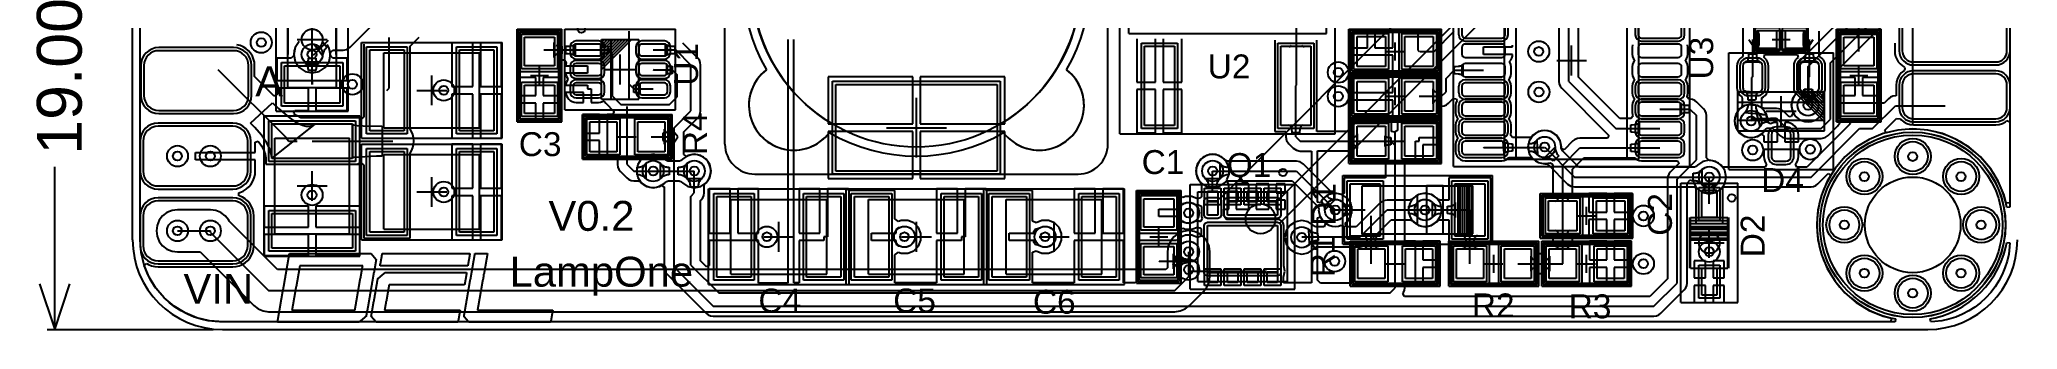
# Model space of a CAD drawing. Header units: millimetres. Extents: x 43 to 5455, y 55 to 5455.
# Drawn here: x 43.3 to 109.4, y 55.5 to 65.2 of the extents above; entities that cross this region are included whole.
import ezdxf

# ---------------------------------------------------------------- set-up
doc = ezdxf.new("R2010")
doc.units = ezdxf.units.MM
for name, color, linetype in [('BottomLayer', 5, 'Continuous'), ('BottomSolder', 6, 'Continuous'), ('KeepOutLayer', 6, 'Continuous'), ('Mechanical1', 6, 'Continuous'), ('Mechanical13', 56, 'Continuous'), ('Mechanical14', 56, 'Continuous'), ('Mechanical15', 56, 'Continuous'), ('Mechanical8', 56, 'Continuous'), ('MultiLayer', 9, 'Continuous'), ('PadHoleLayer', 156, 'Continuous'), ('TopLayer', 1, 'Continuous'), ('TopOverlay', 2, 'Continuous'), ('TopPaste', 8, 'Continuous'), ('TopSolder', 216, 'Continuous'), ('ViaHoleLayer', 16, 'Continuous')]:
    doc.layers.add(name, color=color, linetype=linetype)
doc.styles.add('Arial', font='arial.ttf', dxfattribs={"height": 0.2})

msp = doc.modelspace()

# ---------------------------------------------------------------- texts
at = {"layer": 'Mechanical1', "style": 'Arial'}
msp.add_text('19.00', height=1.5, rotation=90, dxfattribs=at).set_placement((44.7, 61.344))
at = {"layer": 'TopOverlay', "style": 'Arial'}
for s, height, rotation, p in [('U1', 0.8, 90, (65.3, 63.655)), ('U3', 0.8, 90, (99.23, 63.864)), ('R4', 0.8, 90, (65.6, 61.334)), ('D1', 0.8, 90, (86.609, 58.967)), ('V0.2', 1, 360, (60.3, 58.8)), ('C2', 0.8, 90, (97.85, 58.634)), ('D2', 0.8, 90, (100.95, 57.916)), ('R1', 0.8, 90, (86.579, 57.249)), ('LampOne', 1, 360, (59, 56.933))]:
    msp.add_text(s, height=height, rotation=rotation, dxfattribs=at).set_placement(p)
for s, height, p in [('A', 1, (50.5, 63.3)), ('U2', 0.8, (82.334, 63.9)), ('C3', 0.8, (59.308, 61.3)), ('C1', 0.8, (80.127, 60.7)), ('Q1', 0.8, (82.967, 60.6)), ('D4', 0.8, (100.834, 60.1)), ('VIN', 1, (48.1, 56.358)), ('C4', 0.8, (67.318, 56.066)), ('C5', 0.8, (71.823, 56.068)), ('C6', 0.8, (76.493, 56.028)), ('R2', 0.8, (91.164, 55.905)), ('R3', 0.8, (94.4, 55.874))]:
    msp.add_text(s, height=height, dxfattribs=at).set_placement(p)

# ---------------------------------------------------------------- blocks, each defined once
blk = doc.blocks.new('MTG600H320V8P_1')
at = {"layer": 'BottomLayer'}
for centre, radius in [((0, 0), 3), ((0, 2.286), 0.5), ((-1.616, 1.616), 0.5), ((1.616, 1.616), 0.5), ((-2.286, 0), 0.5), ((2.286, 0), 0.5), ((-1.616, -1.616), 0.5), ((1.616, -1.616), 0.5), ((0, -2.286), 0.5)]:
    blk.add_circle(centre, radius, dxfattribs=at)
at = {"layer": 'BottomSolder'}
for centre, radius in [((0, 0), 3.102), ((0, 2.286), 0.602), ((-1.616, 1.616), 0.602), ((1.616, 1.616), 0.602), ((-2.286, 0), 0.602), ((2.286, 0), 0.602), ((-1.616, -1.616), 0.602), ((1.616, -1.616), 0.602), ((0, -2.286), 0.602)]:
    blk.add_circle(centre, radius, dxfattribs=at)
at = {"layer": 'Mechanical15'}
blk.add_circle((0, 0), 3.1, dxfattribs=at)
at = {"layer": 'MultiLayer'}
blk.add_circle((0, 0), 3, dxfattribs=at)
at = {"layer": 'PadHoleLayer'}
blk.add_circle((0, 0), 1.6, dxfattribs=at)
at = {"layer": 'TopLayer'}
for centre, radius in [((0, 0), 3), ((0, 2.286), 0.5), ((-1.616, 1.616), 0.5), ((1.616, 1.616), 0.5), ((-2.286, 0), 0.5), ((2.286, 0), 0.5), ((-1.616, -1.616), 0.5), ((1.616, -1.616), 0.5), ((0, -2.286), 0.5)]:
    blk.add_circle(centre, radius, dxfattribs=at)
at = {"layer": 'TopSolder'}
for centre, radius in [((0, 0), 3.102), ((0, 2.286), 0.602), ((-1.616, 1.616), 0.602), ((1.616, 1.616), 0.602), ((-2.286, 0), 0.602), ((2.286, 0), 0.602), ((-1.616, -1.616), 0.602), ((1.616, -1.616), 0.602), ((0, -2.286), 0.602)]:
    blk.add_circle(centre, radius, dxfattribs=at)
at = {"layer": 'ViaHoleLayer'}
for centre in [(0, 2.286), (-1.616, 1.616), (1.616, 1.616), (-2.286, 0), (2.286, 0), (-1.616, -1.616), (1.616, -1.616), (0, -2.286)]:
    blk.add_circle(centre, 0.15, dxfattribs=at)
blk = doc.blocks.new('SOD2512X110N_3')
at = {"layer": 'Mechanical14'}
for p, q in [((-0.85, -0.625), (-0.85, 0.625)), ((-0.85, -0.625), (-0.85, 0.625)), ((0.85, 0.625), (-0.85, 0.625)), ((-0.75, -0.625), (-0.75, 0.625)), ((-0.65, -0.625), (-0.65, 0.625)), ((-0.55, -0.625), (-0.55, 0.625)), ((-0.45, -0.625), (-0.45, 0.625)), ((-0.35, -0.625), (-0.35, 0.625)), ((-0.25, -0.625), (-0.25, 0.625)), ((-0.15, -0.625), (-0.15, 0.625)), ((0.85, -0.625), (0.85, 0.625)), ((0.85, -0.625), (-0.85, -0.625))]:
    blk.add_line(p, q, dxfattribs=at)
at = {"layer": 'Mechanical15'}
for p, q in [((-2, -0.95), (-2, 0.95)), ((2, 0.95), (-2, 0.95)), ((2, -0.95), (2, 0.95)), ((0.5, 0), (-0.5, 0)), ((0, -0.5), (0, 0.5)), ((2, -0.95), (-2, -0.95))]:
    blk.add_line(p, q, dxfattribs=at)
blk.add_circle((0, 0), 0.35, dxfattribs=at)
at = {"layer": 'TopLayer'}
for p, q in [((-1.75, 0.25), (-0.85, 0.25)), ((-1.75, -0.25), (-1.75, 0.25)), ((-0.85, 0.25), (-0.85, -0.25)), ((0.85, 0.25), (1.75, 0.25)), ((0.85, -0.25), (0.85, 0.25)), ((1.75, 0.25), (1.75, -0.25)), ((-0.85, -0.25), (-1.75, -0.25)), ((1.75, -0.25), (0.85, -0.25))]:
    blk.add_line(p, q, dxfattribs=at)
at = {"layer": 'TopOverlay'}
for p, q in [((0.85, 0.65), (-0.85, 0.65)), ((-0.5, -0.65), (-0.5, 0.65)), ((-0.3, -0.65), (-0.3, 0.65)), ((-0.1, -0.65), (-0.1, 0.65)), ((0.85, -0.65), (-0.85, -0.65))]:
    blk.add_line(p, q, dxfattribs=at)
blk.add_circle((-1.5, 0.75), 0.125, dxfattribs=at)
at = {"layer": 'TopPaste'}
for p, q in [((-1.75, 0.25), (-0.85, 0.25)), ((-1.75, -0.25), (-1.75, 0.25)), ((-0.85, 0.25), (-0.85, -0.25)), ((0.85, 0.25), (1.75, 0.25)), ((0.85, -0.25), (0.85, 0.25)), ((1.75, 0.25), (1.75, -0.25)), ((-0.85, -0.25), (-1.75, -0.25)), ((1.75, -0.25), (0.85, -0.25))]:
    blk.add_line(p, q, dxfattribs=at)
at = {"layer": 'TopSolder'}
for p, q in [((-1.852, 0.352), (-0.748, 0.352)), ((-1.852, -0.352), (-1.852, 0.352)), ((-0.748, 0.352), (-0.748, -0.352)), ((0.748, 0.352), (1.852, 0.352)), ((0.748, -0.352), (0.748, 0.352)), ((1.852, 0.352), (1.852, -0.352)), ((-0.748, -0.352), (-1.852, -0.352)), ((1.852, -0.352), (0.748, -0.352))]:
    blk.add_line(p, q, dxfattribs=at)
blk = doc.blocks.new('CAPC3225X270N_7')
at = {"layer": 'Mechanical14'}
for p, q in [((-1.6, -1.25), (-1.6, 1.25)), ((-1.6, 1.25), (1.6, 1.25)), ((1.6, -1.25), (1.6, 1.25)), ((-1.6, -1.25), (1.6, -1.25))]:
    blk.add_line(p, q, dxfattribs=at)
at = {"layer": 'Mechanical15'}
for p, q in [((-2.35, 1.6), (2.35, 1.6)), ((-2.35, -1.6), (-2.35, 1.6)), ((2.35, -1.6), (2.35, 1.6)), ((-0.5, 0), (0.5, 0)), ((-0.5, 0), (0.5, 0)), ((0, -0.5), (0, 0.5)), ((0, -0.5), (0, 0.5)), ((-2.35, -1.6), (2.35, -1.6))]:
    blk.add_line(p, q, dxfattribs=at)
at = {"layer": 'TopLayer'}
for p, q in [((-2.075, -1.35), (-2.075, 1.35)), ((-2.075, 1.35), (-0.925, 1.35)), ((-0.925, 1.35), (-0.925, -1.35)), ((0.925, -1.35), (0.925, 1.35)), ((0.925, 1.35), (2.075, 1.35)), ((2.075, 1.35), (2.075, -1.35)), ((-0.925, -1.35), (-2.075, -1.35)), ((2.075, -1.35), (0.925, -1.35))]:
    blk.add_line(p, q, dxfattribs=at)
at = {"layer": 'TopOverlay'}
for p, q in [((-0.55, 1.25), (0.55, 1.25)), ((-0.55, -1.25), (0.55, -1.25))]:
    blk.add_line(p, q, dxfattribs=at)
at = {"layer": 'TopPaste'}
for p, q in [((-2.075, -1.35), (-2.075, 1.35)), ((-2.075, 1.35), (-0.925, 1.35)), ((-0.925, 1.35), (-0.925, -1.35)), ((0.925, -1.35), (0.925, 1.35)), ((0.925, 1.35), (2.075, 1.35)), ((2.075, 1.35), (2.075, -1.35)), ((-0.925, -1.35), (-2.075, -1.35)), ((2.075, -1.35), (0.925, -1.35))]:
    blk.add_line(p, q, dxfattribs=at)
at = {"layer": 'TopSolder'}
for p, q in [((-2.177, -1.452), (-2.177, 1.452)), ((-2.177, 1.452), (-0.823, 1.452)), ((-0.823, 1.452), (-0.823, -1.452)), ((0.823, -1.452), (0.823, 1.452)), ((0.823, 1.452), (2.177, 1.452)), ((2.177, 1.452), (2.177, -1.452)), ((-0.823, -1.452), (-2.177, -1.452)), ((2.177, -1.452), (0.823, -1.452))]:
    blk.add_line(p, q, dxfattribs=at)
blk = doc.blocks.new('CAPC1608X87N_8')
at = {"layer": 'Mechanical14'}
for p, q in [((1.45, 0.65), (-1.45, 0.65)), ((-1.45, -0.65), (-1.45, 0.65)), ((1.45, -0.65), (1.45, 0.65)), ((1.45, -0.65), (-1.45, -0.65))]:
    blk.add_line(p, q, dxfattribs=at)
at = {"layer": 'Mechanical15'}
for p, q in [((-1.55, -0.75), (-1.55, 0.75)), ((1.55, 0.75), (-1.55, 0.75)), ((1.55, -0.75), (1.55, 0.75)), ((0.3, 0), (-0.3, 0)), ((0, -0.3), (0, 0.3)), ((1.55, -0.75), (-1.55, -0.75))]:
    blk.add_line(p, q, dxfattribs=at)
at = {"layer": 'TopLayer'}
for p, q in [((-1.275, 0.5), (-0.325, 0.5)), ((-1.275, -0.5), (-1.275, 0.5)), ((-0.325, 0.5), (-0.325, -0.5)), ((0.325, 0.5), (1.275, 0.5)), ((0.325, -0.5), (0.325, 0.5)), ((1.275, 0.5), (1.275, -0.5)), ((-0.325, -0.5), (-1.275, -0.5)), ((1.275, -0.5), (0.325, -0.5))]:
    blk.add_line(p, q, dxfattribs=at)
at = {"layer": 'TopOverlay'}
for p, q in [((1.5, 0.7), (-1.5, 0.7)), ((-1.5, -0.7), (-1.5, 0.69)), ((1.5, -0.69), (1.5, 0.68)), ((1.5, -0.7), (-1.5, -0.7))]:
    blk.add_line(p, q, dxfattribs=at)
at = {"layer": 'TopPaste'}
for p, q in [((-1.275, 0.5), (-0.325, 0.5)), ((-1.275, -0.5), (-1.275, 0.5)), ((-0.325, 0.5), (-0.325, -0.5)), ((0.325, 0.5), (1.275, 0.5)), ((0.325, -0.5), (0.325, 0.5)), ((1.275, 0.5), (1.275, -0.5)), ((-0.325, -0.5), (-1.275, -0.5)), ((1.275, -0.5), (0.325, -0.5))]:
    blk.add_line(p, q, dxfattribs=at)
at = {"layer": 'TopSolder'}
for p, q in [((-1.377, 0.602), (-0.223, 0.602)), ((-1.377, -0.602), (-1.377, 0.602)), ((-0.223, 0.602), (-0.223, -0.602)), ((0.223, 0.602), (1.377, 0.602)), ((0.223, -0.602), (0.223, 0.602)), ((1.377, 0.602), (1.377, -0.602)), ((-0.223, -0.602), (-1.377, -0.602)), ((1.377, -0.602), (0.223, -0.602))]:
    blk.add_line(p, q, dxfattribs=at)
blk = doc.blocks.new('CAPC3225X270N_9')
at = {"layer": 'Mechanical14'}
for p, q in [((-1.6, 1.25), (1.6, 1.25)), ((-1.6, -1.25), (-1.6, 1.25)), ((1.6, -1.25), (1.6, 1.25)), ((-1.6, -1.25), (1.6, -1.25))]:
    blk.add_line(p, q, dxfattribs=at)
at = {"layer": 'Mechanical15'}
for p, q in [((-2.35, -1.6), (-2.35, 1.6)), ((-2.35, 1.6), (2.35, 1.6)), ((2.35, -1.6), (2.35, 1.6)), ((-0.5, 0), (0.5, 0)), ((-0.5, 0), (0.5, 0)), ((0, -0.5), (0, 0.5)), ((0, -0.5), (0, 0.5)), ((-2.35, -1.6), (2.35, -1.6))]:
    blk.add_line(p, q, dxfattribs=at)
at = {"layer": 'TopLayer'}
for p, q in [((-2.075, -1.35), (-2.075, 1.35)), ((-2.075, 1.35), (-0.925, 1.35)), ((-0.925, 1.35), (-0.925, -1.35)), ((0.925, -1.35), (0.925, 1.35)), ((0.925, 1.35), (2.075, 1.35)), ((2.075, 1.35), (2.075, -1.35)), ((-0.925, -1.35), (-2.075, -1.35)), ((2.075, -1.35), (0.925, -1.35))]:
    blk.add_line(p, q, dxfattribs=at)
at = {"layer": 'TopOverlay'}
for p, q in [((-0.55, 1.25), (0.55, 1.25)), ((-0.55, -1.25), (0.55, -1.25))]:
    blk.add_line(p, q, dxfattribs=at)
at = {"layer": 'TopPaste'}
for p, q in [((-2.075, -1.35), (-2.075, 1.35)), ((-2.075, 1.35), (-0.925, 1.35)), ((-0.925, 1.35), (-0.925, -1.35)), ((0.925, -1.35), (0.925, 1.35)), ((0.925, 1.35), (2.075, 1.35)), ((2.075, 1.35), (2.075, -1.35)), ((-0.925, -1.35), (-2.075, -1.35)), ((2.075, -1.35), (0.925, -1.35))]:
    blk.add_line(p, q, dxfattribs=at)
at = {"layer": 'TopSolder'}
for p, q in [((-2.177, -1.452), (-2.177, 1.452)), ((-2.177, 1.452), (-0.823, 1.452)), ((-0.823, 1.452), (-0.823, -1.452)), ((0.823, -1.452), (0.823, 1.452)), ((0.823, 1.452), (2.177, 1.452)), ((2.177, 1.452), (2.177, -1.452)), ((-0.823, -1.452), (-2.177, -1.452)), ((2.177, -1.452), (0.823, -1.452))]:
    blk.add_line(p, q, dxfattribs=at)
blk = doc.blocks.new('CAPC3225X270N_10')
at = {"layer": 'Mechanical14'}
for p, q in [((-1.6, 1.25), (1.6, 1.25)), ((-1.6, -1.25), (-1.6, 1.25)), ((1.6, -1.25), (1.6, 1.25)), ((-1.6, -1.25), (1.6, -1.25))]:
    blk.add_line(p, q, dxfattribs=at)
at = {"layer": 'Mechanical15'}
for p, q in [((-2.35, -1.6), (-2.35, 1.6)), ((-2.35, 1.6), (2.35, 1.6)), ((2.35, -1.6), (2.35, 1.6)), ((-0.5, 0), (0.5, 0)), ((-0.5, 0), (0.5, 0)), ((0, -0.5), (0, 0.5)), ((0, -0.5), (0, 0.5)), ((-2.35, -1.6), (2.35, -1.6))]:
    blk.add_line(p, q, dxfattribs=at)
at = {"layer": 'TopLayer'}
for p, q in [((-2.075, -1.35), (-2.075, 1.35)), ((-2.075, 1.35), (-0.925, 1.35)), ((-0.925, 1.35), (-0.925, -1.35)), ((0.925, -1.35), (0.925, 1.35)), ((0.925, 1.35), (2.075, 1.35)), ((2.075, 1.35), (2.075, -1.35)), ((-0.925, -1.35), (-2.075, -1.35)), ((2.075, -1.35), (0.925, -1.35))]:
    blk.add_line(p, q, dxfattribs=at)
at = {"layer": 'TopOverlay'}
for p, q in [((-0.55, 1.25), (0.55, 1.25)), ((-0.55, -1.25), (0.55, -1.25))]:
    blk.add_line(p, q, dxfattribs=at)
at = {"layer": 'TopPaste'}
for p, q in [((-2.075, -1.35), (-2.075, 1.35)), ((-2.075, 1.35), (-0.925, 1.35)), ((-0.925, 1.35), (-0.925, -1.35)), ((0.925, -1.35), (0.925, 1.35)), ((0.925, 1.35), (2.075, 1.35)), ((2.075, 1.35), (2.075, -1.35)), ((-0.925, -1.35), (-2.075, -1.35)), ((2.075, -1.35), (0.925, -1.35))]:
    blk.add_line(p, q, dxfattribs=at)
at = {"layer": 'TopSolder'}
for p, q in [((-2.177, -1.452), (-2.177, 1.452)), ((-2.177, 1.452), (-0.823, 1.452)), ((-0.823, 1.452), (-0.823, -1.452)), ((0.823, -1.452), (0.823, 1.452)), ((0.823, 1.452), (2.177, 1.452)), ((2.177, 1.452), (2.177, -1.452)), ((-0.823, -1.452), (-2.177, -1.452)), ((2.177, -1.452), (0.823, -1.452))]:
    blk.add_line(p, q, dxfattribs=at)
blk = doc.blocks.new('RESC1608X55N_12')
at = {"layer": 'Mechanical14'}
for p, q in [((-1.4, 0.65), (1.4, 0.65)), ((-1.4, -0.65), (-1.4, 0.65)), ((1.4, -0.65), (1.4, 0.65)), ((-1.4, -0.65), (1.4, -0.65))]:
    blk.add_line(p, q, dxfattribs=at)
at = {"layer": 'Mechanical15'}
for p, q in [((-1.5, -0.75), (-1.5, 0.75)), ((-1.5, 0.75), (1.5, 0.75)), ((1.5, -0.75), (1.5, 0.75)), ((-0.3, 0), (0.3, 0)), ((0, -0.3), (0, 0.3)), ((-1.5, -0.75), (1.5, -0.75))]:
    blk.add_line(p, q, dxfattribs=at)
at = {"layer": 'TopLayer'}
for p, q in [((-1.25, 0.5), (-0.35, 0.5)), ((-1.25, -0.5), (-1.25, 0.5)), ((-0.35, 0.5), (-0.35, -0.5)), ((0.35, 0.5), (1.25, 0.5)), ((0.35, -0.5), (0.35, 0.5)), ((1.25, 0.5), (1.25, -0.5)), ((-0.35, -0.5), (-1.25, -0.5)), ((1.25, -0.5), (0.35, -0.5))]:
    blk.add_line(p, q, dxfattribs=at)
at = {"layer": 'TopOverlay'}
for p, q in [((-1.45, -0.7), (-1.45, 0.7)), ((-1.45, 0.7), (1.45, 0.7)), ((1.45, -0.7), (1.45, 0.7)), ((-1.45, -0.7), (1.45, -0.7))]:
    blk.add_line(p, q, dxfattribs=at)
at = {"layer": 'TopPaste'}
for p, q in [((-1.25, 0.5), (-0.35, 0.5)), ((-1.25, -0.5), (-1.25, 0.5)), ((-0.35, 0.5), (-0.35, -0.5)), ((0.35, 0.5), (1.25, 0.5)), ((0.35, -0.5), (0.35, 0.5)), ((1.25, 0.5), (1.25, -0.5)), ((-0.35, -0.5), (-1.25, -0.5)), ((1.25, -0.5), (0.35, -0.5))]:
    blk.add_line(p, q, dxfattribs=at)
at = {"layer": 'TopSolder'}
for p, q in [((-1.352, 0.602), (-0.248, 0.602)), ((-1.352, -0.602), (-1.352, 0.602)), ((-0.248, 0.602), (-0.248, -0.602)), ((0.248, 0.602), (1.352, 0.602)), ((0.248, -0.602), (0.248, 0.602)), ((1.352, 0.602), (1.352, -0.602)), ((-0.248, -0.602), (-1.352, -0.602)), ((1.352, -0.602), (0.248, -0.602))]:
    blk.add_line(p, q, dxfattribs=at)
blk = doc.blocks.new('RESC1608X55N_16')
at = {"layer": 'Mechanical14'}
for p, q in [((-1.4, 0.65), (-1.4, -0.65)), ((1.4, 0.65), (-1.4, 0.65)), ((1.4, 0.65), (1.4, -0.65)), ((1.4, -0.65), (-1.4, -0.65))]:
    blk.add_line(p, q, dxfattribs=at)
at = {"layer": 'Mechanical15'}
for p, q in [((1.5, 0.75), (-1.5, 0.75)), ((-1.5, 0.75), (-1.5, -0.75)), ((1.5, 0.75), (1.5, -0.75)), ((0.3, 0), (-0.3, 0)), ((0, 0.3), (0, -0.3)), ((1.5, -0.75), (-1.5, -0.75))]:
    blk.add_line(p, q, dxfattribs=at)
at = {"layer": 'TopLayer'}
for p, q in [((-1.25, 0.5), (-0.35, 0.5)), ((-1.25, -0.5), (-1.25, 0.5)), ((-0.35, 0.5), (-0.35, -0.5)), ((0.35, 0.5), (1.25, 0.5)), ((0.35, -0.5), (0.35, 0.5)), ((1.25, 0.5), (1.25, -0.5)), ((-0.35, -0.5), (-1.25, -0.5)), ((1.25, -0.5), (0.35, -0.5))]:
    blk.add_line(p, q, dxfattribs=at)
at = {"layer": 'TopOverlay'}
for p, q in [((1.45, 0.7), (-1.45, 0.7)), ((-1.45, 0.7), (-1.45, -0.7)), ((1.45, 0.7), (1.45, -0.7)), ((1.45, -0.7), (-1.45, -0.7))]:
    blk.add_line(p, q, dxfattribs=at)
at = {"layer": 'TopPaste'}
for p, q in [((-1.25, 0.5), (-0.35, 0.5)), ((-1.25, -0.5), (-1.25, 0.5)), ((-0.35, 0.5), (-0.35, -0.5)), ((0.35, 0.5), (1.25, 0.5)), ((0.35, -0.5), (0.35, 0.5)), ((1.25, 0.5), (1.25, -0.5)), ((-0.35, -0.5), (-1.25, -0.5)), ((1.25, -0.5), (0.35, -0.5))]:
    blk.add_line(p, q, dxfattribs=at)
at = {"layer": 'TopSolder'}
for p, q in [((-1.352, 0.602), (-0.248, 0.602)), ((-1.352, -0.602), (-1.352, 0.602)), ((-0.248, 0.602), (-0.248, -0.602)), ((0.248, 0.602), (1.352, 0.602)), ((0.248, -0.602), (0.248, 0.602)), ((1.352, 0.602), (1.352, -0.602)), ((-0.248, -0.602), (-1.352, -0.602)), ((1.352, -0.602), (0.248, -0.602))]:
    blk.add_line(p, q, dxfattribs=at)
blk = doc.blocks.new('DIOMELF3515N_17')
at = {"layer": 'Mechanical14'}
for p, q in [((-1.85, 0.8), (-1.85, -0.8)), ((1.85, 0.8), (-1.85, 0.8)), ((-1.802, 0.8), (-1.802, -0.8)), ((-1.727, 0.8), (-1.727, -0.8)), ((-1.652, 0.8), (-1.652, -0.8)), ((-1.577, 0.8), (-1.577, -0.8)), ((-1.502, 0.8), (-1.502, -0.8)), ((-1.427, 0.8), (-1.427, -0.8)), ((-1.352, 0.8), (-1.352, -0.8)), ((1.85, 0.8), (1.85, -0.8)), ((1.85, -0.8), (-1.85, -0.8))]:
    blk.add_line(p, q, dxfattribs=at)
at = {"layer": 'Mechanical15'}
for p, q in [((-2.5, 1.15), (-2.5, -1.15)), ((2.5, 1.15), (-2.5, 1.15)), ((2.5, 1.15), (2.5, -1.15)), ((0.5, 0), (-0.5, 0)), ((0, 0.5), (0, -0.5)), ((2.5, -1.15), (-2.5, -1.15))]:
    blk.add_line(p, q, dxfattribs=at)
at = {"layer": 'TopLayer'}
for p, q in [((-2.25, -0.875), (-2.25, 0.875)), ((-2.25, 0.875), (-1.25, 0.875)), ((-1.25, 0.875), (-1.25, -0.875)), ((1.25, -0.875), (1.25, 0.875)), ((1.25, 0.875), (2.25, 0.875)), ((2.25, 0.875), (2.25, -0.875)), ((-1.25, -0.875), (-2.25, -0.875)), ((2.25, -0.875), (1.25, -0.875))]:
    blk.add_line(p, q, dxfattribs=at)
at = {"layer": 'TopOverlay'}
for p, q in [((0.85, 0.8), (-0.85, 0.8)), ((-0.85, 0.8), (-0.85, -0.8)), ((-0.3, 0.8), (-0.85, 0.8)), ((-0.85, 0.8), (-0.85, -0.8)), ((-0.3, -0.8), (-0.3, 0.8)), ((0.85, -0.8), (-0.85, -0.8)), ((-0.85, -0.8), (-0.3, -0.8))]:
    blk.add_line(p, q, dxfattribs=at)
at = {"layer": 'TopPaste'}
for p, q in [((-2.25, -0.875), (-2.25, 0.875)), ((-2.25, 0.875), (-1.25, 0.875)), ((-1.25, 0.875), (-1.25, -0.875)), ((1.25, -0.875), (1.25, 0.875)), ((1.25, 0.875), (2.25, 0.875)), ((2.25, 0.875), (2.25, -0.875)), ((-1.25, -0.875), (-2.25, -0.875)), ((2.25, -0.875), (1.25, -0.875))]:
    blk.add_line(p, q, dxfattribs=at)
at = {"layer": 'TopSolder'}
for p, q in [((-2.352, -0.977), (-2.352, 0.977)), ((-2.352, 0.977), (-1.148, 0.977)), ((-1.148, 0.977), (-1.148, -0.977)), ((1.148, -0.977), (1.148, 0.977)), ((1.148, 0.977), (2.352, 0.977)), ((2.352, 0.977), (2.352, -0.977)), ((-1.148, -0.977), (-2.352, -0.977)), ((2.352, -0.977), (1.148, -0.977))]:
    blk.add_line(p, q, dxfattribs=at)
blk = doc.blocks.new('CAPC1608X87N_23')
at = {"layer": 'Mechanical14'}
for p, q in [((-1.45, 0.65), (-1.45, -0.65)), ((1.45, 0.65), (-1.45, 0.65)), ((1.45, 0.65), (1.45, -0.65)), ((1.45, -0.65), (-1.45, -0.65))]:
    blk.add_line(p, q, dxfattribs=at)
at = {"layer": 'Mechanical15'}
for p, q in [((1.55, 0.75), (-1.55, 0.75)), ((-1.55, 0.75), (-1.55, -0.75)), ((1.55, 0.75), (1.55, -0.75)), ((0.3, 0), (-0.3, 0)), ((0, 0.3), (0, -0.3)), ((1.55, -0.75), (-1.55, -0.75))]:
    blk.add_line(p, q, dxfattribs=at)
at = {"layer": 'TopLayer'}
for p, q in [((-1.275, 0.5), (-0.325, 0.5)), ((-1.275, -0.5), (-1.275, 0.5)), ((-0.325, 0.5), (-0.325, -0.5)), ((0.325, 0.5), (1.275, 0.5)), ((0.325, -0.5), (0.325, 0.5)), ((1.275, 0.5), (1.275, -0.5)), ((-0.325, -0.5), (-1.275, -0.5)), ((1.275, -0.5), (0.325, -0.5))]:
    blk.add_line(p, q, dxfattribs=at)
at = {"layer": 'TopOverlay'}
for p, q in [((1.5, 0.7), (-1.5, 0.7)), ((-1.5, 0.69), (-1.5, -0.7)), ((1.5, 0.68), (1.5, -0.69)), ((1.5, -0.7), (-1.5, -0.7))]:
    blk.add_line(p, q, dxfattribs=at)
at = {"layer": 'TopPaste'}
for p, q in [((-1.275, 0.5), (-0.325, 0.5)), ((-1.275, -0.5), (-1.275, 0.5)), ((-0.325, 0.5), (-0.325, -0.5)), ((0.325, 0.5), (1.275, 0.5)), ((0.325, -0.5), (0.325, 0.5)), ((1.275, 0.5), (1.275, -0.5)), ((-0.325, -0.5), (-1.275, -0.5)), ((1.275, -0.5), (0.325, -0.5))]:
    blk.add_line(p, q, dxfattribs=at)
at = {"layer": 'TopSolder'}
for p, q in [((-1.377, 0.602), (-0.223, 0.602)), ((-1.377, -0.602), (-1.377, 0.602)), ((-0.223, 0.602), (-0.223, -0.602)), ((0.223, 0.602), (1.377, 0.602)), ((0.223, -0.602), (0.223, 0.602)), ((1.377, 0.602), (1.377, -0.602)), ((-0.223, -0.602), (-1.377, -0.602)), ((1.377, -0.602), (0.223, -0.602))]:
    blk.add_line(p, q, dxfattribs=at)
blk = doc.blocks.new('RESC1608X55N_24')
at = {"layer": 'Mechanical14'}
for p, q in [((-1.4, 0.65), (-1.4, -0.65)), ((1.4, 0.65), (-1.4, 0.65)), ((1.4, 0.65), (1.4, -0.65)), ((1.4, -0.65), (-1.4, -0.65))]:
    blk.add_line(p, q, dxfattribs=at)
at = {"layer": 'Mechanical15'}
for p, q in [((1.5, 0.75), (-1.5, 0.75)), ((-1.5, 0.75), (-1.5, -0.75)), ((1.5, 0.75), (1.5, -0.75)), ((0.3, 0), (-0.3, 0)), ((0, 0.3), (0, -0.3)), ((1.5, -0.75), (-1.5, -0.75))]:
    blk.add_line(p, q, dxfattribs=at)
at = {"layer": 'TopLayer'}
for p, q in [((-1.25, 0.5), (-0.35, 0.5)), ((-1.25, -0.5), (-1.25, 0.5)), ((-0.35, 0.5), (-0.35, -0.5)), ((0.35, 0.5), (1.25, 0.5)), ((0.35, -0.5), (0.35, 0.5)), ((1.25, 0.5), (1.25, -0.5)), ((-0.35, -0.5), (-1.25, -0.5)), ((1.25, -0.5), (0.35, -0.5))]:
    blk.add_line(p, q, dxfattribs=at)
at = {"layer": 'TopOverlay'}
for p, q in [((1.45, 0.7), (-1.45, 0.7)), ((-1.45, 0.7), (-1.45, -0.7)), ((1.45, 0.7), (1.45, -0.7)), ((1.45, -0.7), (-1.45, -0.7))]:
    blk.add_line(p, q, dxfattribs=at)
at = {"layer": 'TopPaste'}
for p, q in [((-1.25, 0.5), (-0.35, 0.5)), ((-1.25, -0.5), (-1.25, 0.5)), ((-0.35, 0.5), (-0.35, -0.5)), ((0.35, 0.5), (1.25, 0.5)), ((0.35, -0.5), (0.35, 0.5)), ((1.25, 0.5), (1.25, -0.5)), ((-0.35, -0.5), (-1.25, -0.5)), ((1.25, -0.5), (0.35, -0.5))]:
    blk.add_line(p, q, dxfattribs=at)
at = {"layer": 'TopSolder'}
for p, q in [((-1.352, 0.602), (-0.248, 0.602)), ((-1.352, -0.602), (-1.352, 0.602)), ((-0.248, 0.602), (-0.248, -0.602)), ((0.248, 0.602), (1.352, 0.602)), ((0.248, -0.602), (0.248, 0.602)), ((1.352, 0.602), (1.352, -0.602)), ((-0.248, -0.602), (-1.352, -0.602)), ((1.352, -0.602), (0.248, -0.602))]:
    blk.add_line(p, q, dxfattribs=at)
blk = doc.blocks.new('RESC1608X55N_25')
at = {"layer": 'Mechanical14'}
for p, q in [((1.4, 0.65), (-1.4, 0.65)), ((-1.4, 0.65), (-1.4, -0.65)), ((1.4, 0.65), (1.4, -0.65)), ((1.4, -0.65), (-1.4, -0.65))]:
    blk.add_line(p, q, dxfattribs=at)
at = {"layer": 'Mechanical15'}
for p, q in [((-1.5, 0.75), (-1.5, -0.75)), ((1.5, 0.75), (-1.5, 0.75)), ((1.5, 0.75), (1.5, -0.75)), ((0.3, 0), (-0.3, 0)), ((0, 0.3), (0, -0.3)), ((1.5, -0.75), (-1.5, -0.75))]:
    blk.add_line(p, q, dxfattribs=at)
at = {"layer": 'TopLayer'}
for p, q in [((-1.25, 0.5), (-0.35, 0.5)), ((-1.25, -0.5), (-1.25, 0.5)), ((-0.35, 0.5), (-0.35, -0.5)), ((0.35, 0.5), (1.25, 0.5)), ((0.35, -0.5), (0.35, 0.5)), ((1.25, 0.5), (1.25, -0.5)), ((-0.35, -0.5), (-1.25, -0.5)), ((1.25, -0.5), (0.35, -0.5))]:
    blk.add_line(p, q, dxfattribs=at)
at = {"layer": 'TopOverlay'}
for p, q in [((-1.45, 0.7), (-1.45, -0.7)), ((1.45, 0.7), (-1.45, 0.7)), ((1.45, 0.7), (1.45, -0.7)), ((1.45, -0.7), (-1.45, -0.7))]:
    blk.add_line(p, q, dxfattribs=at)
at = {"layer": 'TopPaste'}
for p, q in [((-1.25, 0.5), (-0.35, 0.5)), ((-1.25, -0.5), (-1.25, 0.5)), ((-0.35, 0.5), (-0.35, -0.5)), ((0.35, 0.5), (1.25, 0.5)), ((0.35, -0.5), (0.35, 0.5)), ((1.25, 0.5), (1.25, -0.5)), ((-0.35, -0.5), (-1.25, -0.5)), ((1.25, -0.5), (0.35, -0.5))]:
    blk.add_line(p, q, dxfattribs=at)
at = {"layer": 'TopSolder'}
for p, q in [((-1.352, 0.602), (-0.248, 0.602)), ((-1.352, -0.602), (-1.352, 0.602)), ((-0.248, 0.602), (-0.248, -0.602)), ((0.248, 0.602), (1.352, 0.602)), ((0.248, -0.602), (0.248, 0.602)), ((1.352, 0.602), (1.352, -0.602)), ((-0.248, -0.602), (-1.352, -0.602)), ((1.352, -0.602), (0.248, -0.602))]:
    blk.add_line(p, q, dxfattribs=at)
blk = doc.blocks.new('CAPC1608X87N_26')
at = {"layer": 'Mechanical14'}
for p, q in [((-1.45, 0.65), (-1.45, -0.65)), ((1.45, 0.65), (-1.45, 0.65)), ((1.45, 0.65), (1.45, -0.65)), ((1.45, -0.65), (-1.45, -0.65))]:
    blk.add_line(p, q, dxfattribs=at)
at = {"layer": 'Mechanical15'}
for p, q in [((1.55, 0.75), (-1.55, 0.75)), ((-1.55, 0.75), (-1.55, -0.75)), ((1.55, 0.75), (1.55, -0.75)), ((0.3, 0), (-0.3, 0)), ((0, 0.3), (0, -0.3)), ((1.55, -0.75), (-1.55, -0.75))]:
    blk.add_line(p, q, dxfattribs=at)
at = {"layer": 'TopLayer'}
for p, q in [((-1.275, 0.5), (-0.325, 0.5)), ((-1.275, -0.5), (-1.275, 0.5)), ((-0.325, 0.5), (-0.325, -0.5)), ((0.325, 0.5), (1.275, 0.5)), ((0.325, -0.5), (0.325, 0.5)), ((1.275, 0.5), (1.275, -0.5)), ((-0.325, -0.5), (-1.275, -0.5)), ((1.275, -0.5), (0.325, -0.5))]:
    blk.add_line(p, q, dxfattribs=at)
at = {"layer": 'TopOverlay'}
for p, q in [((1.5, 0.7), (-1.5, 0.7)), ((-1.5, 0.69), (-1.5, -0.7)), ((1.5, 0.68), (1.5, -0.69)), ((1.5, -0.7), (-1.5, -0.7))]:
    blk.add_line(p, q, dxfattribs=at)
at = {"layer": 'TopPaste'}
for p, q in [((-1.275, 0.5), (-0.325, 0.5)), ((-1.275, -0.5), (-1.275, 0.5)), ((-0.325, 0.5), (-0.325, -0.5)), ((0.325, 0.5), (1.275, 0.5)), ((0.325, -0.5), (0.325, 0.5)), ((1.275, 0.5), (1.275, -0.5)), ((-0.325, -0.5), (-1.275, -0.5)), ((1.275, -0.5), (0.325, -0.5))]:
    blk.add_line(p, q, dxfattribs=at)
at = {"layer": 'TopSolder'}
for p, q in [((-1.377, 0.602), (-0.223, 0.602)), ((-1.377, -0.602), (-1.377, 0.602)), ((-0.223, 0.602), (-0.223, -0.602)), ((0.223, 0.602), (1.377, 0.602)), ((0.223, -0.602), (0.223, 0.602)), ((1.377, 0.602), (1.377, -0.602)), ((-0.223, -0.602), (-1.377, -0.602)), ((1.377, -0.602), (0.223, -0.602))]:
    blk.add_line(p, q, dxfattribs=at)
blk = doc.blocks.new('CAPC3225X270N_27')
at = {"layer": 'Mechanical14'}
for p, q in [((1.6, 1.25), (-1.6, 1.25)), ((-1.6, 1.25), (-1.6, -1.25)), ((1.6, 1.25), (1.6, -1.25)), ((1.6, -1.25), (-1.6, -1.25))]:
    blk.add_line(p, q, dxfattribs=at)
at = {"layer": 'Mechanical15'}
for p, q in [((-2.35, 1.6), (-2.35, -1.6)), ((2.35, 1.6), (-2.35, 1.6)), ((2.35, 1.6), (2.35, -1.6)), ((0.5, 0), (-0.5, 0)), ((0.5, 0), (-0.5, 0)), ((0, 0.5), (0, -0.5)), ((0, 0.5), (0, -0.5)), ((2.35, -1.6), (-2.35, -1.6))]:
    blk.add_line(p, q, dxfattribs=at)
at = {"layer": 'TopLayer'}
for p, q in [((-2.075, -1.35), (-2.075, 1.35)), ((-2.075, 1.35), (-0.925, 1.35)), ((-0.925, 1.35), (-0.925, -1.35)), ((0.925, -1.35), (0.925, 1.35)), ((0.925, 1.35), (2.075, 1.35)), ((2.075, 1.35), (2.075, -1.35)), ((-0.925, -1.35), (-2.075, -1.35)), ((2.075, -1.35), (0.925, -1.35))]:
    blk.add_line(p, q, dxfattribs=at)
at = {"layer": 'TopOverlay'}
for p, q in [((0.55, 1.25), (-0.55, 1.25)), ((0.55, -1.25), (-0.55, -1.25))]:
    blk.add_line(p, q, dxfattribs=at)
at = {"layer": 'TopPaste'}
for p, q in [((-2.075, -1.35), (-2.075, 1.35)), ((-2.075, 1.35), (-0.925, 1.35)), ((-0.925, 1.35), (-0.925, -1.35)), ((0.925, -1.35), (0.925, 1.35)), ((0.925, 1.35), (2.075, 1.35)), ((2.075, 1.35), (2.075, -1.35)), ((-0.925, -1.35), (-2.075, -1.35)), ((2.075, -1.35), (0.925, -1.35))]:
    blk.add_line(p, q, dxfattribs=at)
at = {"layer": 'TopSolder'}
for p, q in [((-2.177, -1.452), (-2.177, 1.452)), ((-2.177, 1.452), (-0.823, 1.452)), ((-0.823, 1.452), (-0.823, -1.452)), ((0.823, -1.452), (0.823, 1.452)), ((0.823, 1.452), (2.177, 1.452)), ((2.177, 1.452), (2.177, -1.452)), ((-0.823, -1.452), (-2.177, -1.452)), ((2.177, -1.452), (0.823, -1.452))]:
    blk.add_line(p, q, dxfattribs=at)
blk = doc.blocks.new('CAPC3225X270N_37')
at = {"layer": 'Mechanical14'}
for p, q in [((-1.6, 1.25), (1.6, 1.25)), ((-1.6, 1.25), (-1.6, -1.25)), ((1.6, 1.25), (1.6, -1.25)), ((-1.6, -1.25), (1.6, -1.25))]:
    blk.add_line(p, q, dxfattribs=at)
at = {"layer": 'Mechanical15'}
for p, q in [((-2.35, 1.6), (-2.35, -1.6)), ((-2.35, 1.6), (2.35, 1.6)), ((2.35, 1.6), (2.35, -1.6)), ((-0.5, 0), (0.5, 0)), ((-0.5, 0), (0.5, 0)), ((0, 0.5), (0, -0.5)), ((0, 0.5), (0, -0.5)), ((-2.35, -1.6), (2.35, -1.6))]:
    blk.add_line(p, q, dxfattribs=at)
at = {"layer": 'TopLayer'}
for p, q in [((-2.075, -1.35), (-2.075, 1.35)), ((-2.075, 1.35), (-0.925, 1.35)), ((-0.925, 1.35), (-0.925, -1.35)), ((0.925, -1.35), (0.925, 1.35)), ((0.925, 1.35), (2.075, 1.35)), ((2.075, 1.35), (2.075, -1.35)), ((-0.925, -1.35), (-2.075, -1.35)), ((2.075, -1.35), (0.925, -1.35))]:
    blk.add_line(p, q, dxfattribs=at)
at = {"layer": 'TopOverlay'}
for p, q in [((-0.55, 1.25), (0.55, 1.25)), ((-0.55, -1.25), (0.55, -1.25))]:
    blk.add_line(p, q, dxfattribs=at)
at = {"layer": 'TopPaste'}
for p, q in [((-2.075, -1.35), (-2.075, 1.35)), ((-2.075, 1.35), (-0.925, 1.35)), ((-0.925, 1.35), (-0.925, -1.35)), ((0.925, -1.35), (0.925, 1.35)), ((0.925, 1.35), (2.075, 1.35)), ((2.075, 1.35), (2.075, -1.35)), ((-0.925, -1.35), (-2.075, -1.35)), ((2.075, -1.35), (0.925, -1.35))]:
    blk.add_line(p, q, dxfattribs=at)
at = {"layer": 'TopSolder'}
for p, q in [((-2.177, -1.452), (-2.177, 1.452)), ((-2.177, 1.452), (-0.823, 1.452)), ((-0.823, 1.452), (-0.823, -1.452)), ((0.823, -1.452), (0.823, 1.452)), ((0.823, 1.452), (2.177, 1.452)), ((2.177, 1.452), (2.177, -1.452)), ((-0.823, -1.452), (-2.177, -1.452)), ((2.177, -1.452), (0.823, -1.452))]:
    blk.add_line(p, q, dxfattribs=at)
blk = doc.blocks.new('RESC1005X40N_4')
at = {"layer": 'Mechanical14'}
for p, q in [((-0.8, 0.325), (-0.8, -0.3)), ((0.8, 0.325), (-0.8, 0.325)), ((0.8, 0.325), (0.8, -0.3)), ((0.8, -0.3), (-0.8, -0.3))]:
    blk.add_line(p, q, dxfattribs=at)
at = {"layer": 'Mechanical15'}
for p, q in [((-0.9, 0.45), (-0.9, -0.45)), ((0.9, 0.45), (-0.9, 0.45)), ((0.3, 0), (-0.3, 0)), ((0, 0.3), (0, -0.3)), ((0.9, 0.45), (0.9, -0.45)), ((0.9, -0.45), (-0.9, -0.45))]:
    blk.add_line(p, q, dxfattribs=at)
at = {"layer": 'TopLayer'}
for p, q in [((-0.75, 0.3), (-0.15, 0.3)), ((-0.75, -0.3), (-0.75, 0.3)), ((-0.15, 0.3), (-0.15, -0.3)), ((0.15, 0.3), (0.75, 0.3)), ((0.15, -0.3), (0.15, 0.3)), ((0.75, 0.3), (0.75, -0.3)), ((-0.15, -0.3), (-0.75, -0.3)), ((0.75, -0.3), (0.15, -0.3))]:
    blk.add_line(p, q, dxfattribs=at)
at = {"layer": 'TopPaste'}
for p, q in [((-0.75, 0.3), (-0.15, 0.3)), ((-0.75, -0.3), (-0.75, 0.3)), ((-0.15, 0.3), (-0.15, -0.3)), ((0.15, 0.3), (0.75, 0.3)), ((0.15, -0.3), (0.15, 0.3)), ((0.75, 0.3), (0.75, -0.3)), ((-0.15, -0.3), (-0.75, -0.3)), ((0.75, -0.3), (0.15, -0.3))]:
    blk.add_line(p, q, dxfattribs=at)
at = {"layer": 'TopSolder'}
for p, q in [((-0.852, 0.402), (-0.048, 0.402)), ((-0.852, -0.402), (-0.852, 0.402)), ((-0.048, 0.402), (-0.048, -0.402)), ((0.048, 0.402), (0.852, 0.402)), ((0.048, -0.402), (0.048, 0.402)), ((0.852, 0.402), (0.852, -0.402)), ((-0.048, -0.402), (-0.852, -0.402)), ((0.852, -0.402), (0.048, -0.402))]:
    blk.add_line(p, q, dxfattribs=at)
blk = doc.blocks.new('PQFN50P300X300X100_HS_9N_5')
at = {"layer": 'Mechanical13'}
for p, q in [((-1.5, -1.5), (-1.5, 1.5)), ((1.5, 1.5), (-1.5, 1.5)), ((1.5, -1.5), (1.5, 1.5)), ((1.5, -1.5), (-1.5, -1.5))]:
    blk.add_line(p, q, dxfattribs=at)
blk.add_circle((-0.6, 0.6), 0.5, dxfattribs=at)
at = {"layer": 'Mechanical15'}
for p, q in [((-1.75, -1.75), (-1.75, 1.75)), ((1.75, 1.75), (-1.75, 1.75)), ((1.75, -1.75), (1.75, 1.75)), ((1.75, -1.75), (-1.75, -1.75))]:
    blk.add_line(p, q, dxfattribs=at)
at = {"layer": 'TopLayer'}
for p, q in [((-1.525, 1.173), (-1.175, 1.173)), ((-1.525, 0.823), (-1.525, 1.173)), ((-1.175, 0.823), (-1.525, 0.823)), ((-1.2, -0.509), (-1.2, 1.173)), ((-1.2, 1.173), (-0.725, 1.173)), ((-1.175, 1.173), (-1.175, 0.823)), ((-0.725, 1.173), (-0.725, -0.509)), ((-0.375, -1.175), (-0.375, 1.173)), ((-0.375, 1.173), (1.2, 1.173)), ((1.175, 1.173), (1.525, 1.173)), ((1.175, 0.823), (1.175, 1.173)), ((1.525, 0.823), (1.175, 0.823)), ((1.2, 1.173), (1.2, -1.175)), ((1.525, 1.173), (1.525, 0.823)), ((-1.525, 0.507), (-1.175, 0.507)), ((-1.525, 0.157), (-1.525, 0.507)), ((-1.175, 0.157), (-1.525, 0.157)), ((-1.175, 0.507), (-1.175, 0.157)), ((1.175, 0.507), (1.525, 0.507)), ((1.175, 0.157), (1.175, 0.507)), ((1.525, 0.157), (1.175, 0.157)), ((1.525, 0.507), (1.525, 0.157)), ((-1.525, -0.159), (-1.175, -0.159)), ((-1.525, -0.509), (-1.525, -0.159)), ((-1.175, -0.509), (-1.525, -0.509)), ((-0.725, -0.509), (-1.2, -0.509)), ((-1.175, -0.159), (-1.175, -0.509)), ((1.175, -0.159), (1.525, -0.159)), ((1.175, -0.509), (1.175, -0.159)), ((1.525, -0.509), (1.175, -0.509)), ((1.525, -0.159), (1.525, -0.509)), ((-1.525, -0.825), (-1.175, -0.825)), ((-1.525, -1.175), (-1.525, -0.825)), ((-1.175, -1.175), (-1.525, -1.175)), ((-1.2, -1.175), (-1.2, -0.825)), ((-1.2, -0.825), (-0.725, -0.825)), ((-0.725, -1.175), (-1.2, -1.175)), ((-1.175, -0.825), (-1.175, -1.175)), ((-0.725, -0.825), (-0.725, -1.175)), ((1.2, -1.175), (-0.375, -1.175)), ((1.175, -0.825), (1.525, -0.825)), ((1.175, -1.175), (1.175, -0.825)), ((1.525, -1.175), (1.175, -1.175)), ((1.525, -0.825), (1.525, -1.175))]:
    blk.add_line(p, q, dxfattribs=at)
at = {"layer": 'TopOverlay'}
for p, q in [((-1.5, 1.4), (-1.5, 1.5)), ((-0.325, 1.5), (-1.5, 1.5)), ((1.5, 1.5), (0.325, 1.5)), ((1.5, 1.4), (1.5, 1.5)), ((-1.5, -1.5), (-1.5, -1.4)), ((-0.325, -1.5), (-1.5, -1.5)), ((1.5, -1.5), (0.325, -1.5)), ((1.5, -1.5), (1.5, -1.4))]:
    blk.add_line(p, q, dxfattribs=at)
blk.add_circle((-2.15, 1.35), 0.125, dxfattribs=at)
at = {"layer": 'TopPaste'}
for p, q in [((-1.525, 1.173), (-1.175, 1.173)), ((-1.525, 0.823), (-1.525, 1.173)), ((-1.175, 0.823), (-1.525, 0.823)), ((-1.175, 1.173), (-1.175, 0.823)), ((1.175, 1.173), (1.525, 1.173)), ((1.175, 0.823), (1.175, 1.173)), ((1.525, 0.823), (1.175, 0.823)), ((1.525, 1.173), (1.525, 0.823)), ((-1.525, 0.507), (-1.175, 0.507)), ((-1.525, 0.157), (-1.525, 0.507)), ((-1.175, 0.157), (-1.525, 0.157)), ((-1.175, 0.507), (-1.175, 0.157)), ((1.175, 0.507), (1.525, 0.507)), ((1.175, 0.157), (1.175, 0.507)), ((1.525, 0.157), (1.175, 0.157)), ((1.525, 0.507), (1.525, 0.157)), ((-1.525, -0.159), (-1.175, -0.159)), ((-1.525, -0.509), (-1.525, -0.159)), ((-1.175, -0.509), (-1.525, -0.509)), ((-1.175, -0.159), (-1.175, -0.509)), ((1.175, -0.159), (1.525, -0.159)), ((1.175, -0.509), (1.175, -0.159)), ((1.525, -0.509), (1.175, -0.509)), ((1.525, -0.159), (1.525, -0.509)), ((-1.525, -0.825), (-1.175, -0.825)), ((-1.525, -1.175), (-1.525, -0.825)), ((-1.175, -1.175), (-1.525, -1.175)), ((-1.175, -0.825), (-1.175, -1.175)), ((1.175, -0.825), (1.525, -0.825)), ((1.175, -1.175), (1.175, -0.825)), ((1.525, -1.175), (1.175, -1.175)), ((1.525, -0.825), (1.525, -1.175))]:
    blk.add_line(p, q, dxfattribs=at)
at = {"layer": 'TopSolder'}
for p, q in [((-0.453, 1.251), (-5396.008, 5371.108)), ((-1.278, 1.251), (-5396.008, 5371.108)), ((-1.278, -0.747), (-5396.008, 5371.108)), ((-1.627, 1.275), (-1.073, 1.275)), ((-1.627, 0.721), (-1.627, 1.275)), ((-1.073, 0.721), (-1.627, 0.721)), ((-1.31, 1.173), (-1.278, 1.251)), ((-1.31, -0.509), (-1.31, 1.173)), ((-1.278, 1.251), (-1.2, 1.283)), ((-1.2, 1.283), (-0.725, 1.283)), ((-1.073, 1.275), (-1.073, 0.721)), ((-0.725, 1.283), (-0.647, 1.251)), ((-0.647, 1.251), (-0.615, 1.173)), ((-0.615, 1.173), (-0.615, -0.509)), ((-0.485, 1.173), (-0.453, 1.251)), ((-0.485, -1.175), (-0.485, 1.173)), ((-0.453, 1.251), (-0.375, 1.283)), ((-0.375, 1.283), (1.2, 1.283)), ((1.073, 1.275), (1.627, 1.275)), ((1.073, 0.721), (1.073, 1.275)), ((1.627, 0.721), (1.073, 0.721)), ((1.2, 1.283), (1.278, 1.251)), ((1.278, 1.251), (1.31, 1.173)), ((1.31, 1.173), (1.31, -1.175)), ((1.627, 1.275), (1.627, 0.721)), ((-1.627, 0.609), (-1.073, 0.609)), ((-1.627, 0.055), (-1.627, 0.609)), ((-1.073, 0.055), (-1.627, 0.055)), ((-1.073, 0.609), (-1.073, 0.055)), ((1.073, 0.609), (1.627, 0.609)), ((1.073, 0.055), (1.073, 0.609)), ((1.627, 0.055), (1.073, 0.055)), ((1.627, 0.609), (1.627, 0.055)), ((-1.627, -0.057), (-1.073, -0.057)), ((-1.627, -0.611), (-1.627, -0.057)), ((-1.073, -0.611), (-1.627, -0.611)), ((-1.278, -0.587), (-1.31, -0.509)), ((-1.2, -0.619), (-1.278, -0.587)), ((-0.725, -0.619), (-1.2, -0.619)), ((-1.073, -0.057), (-1.073, -0.611)), ((-0.647, -0.587), (-0.725, -0.619)), ((-0.615, -0.509), (-0.647, -0.587)), ((1.073, -0.057), (1.627, -0.057)), ((1.073, -0.611), (1.073, -0.057)), ((1.627, -0.611), (1.073, -0.611)), ((1.627, -0.057), (1.627, -0.611)), ((-1.627, -0.723), (-1.073, -0.723)), ((-1.627, -1.277), (-1.627, -0.723)), ((-1.073, -1.277), (-1.627, -1.277)), ((-1.31, -0.825), (-1.278, -0.747)), ((-1.31, -1.175), (-1.31, -0.825)), ((-1.278, -1.253), (-1.31, -1.175)), ((-1.278, -0.747), (-1.2, -0.715)), ((-1.2, -1.285), (-1.278, -1.253)), ((-1.2, -0.715), (-0.725, -0.715)), ((-0.725, -1.285), (-1.2, -1.285)), ((-1.073, -0.723), (-1.073, -1.277)), ((-0.725, -0.715), (-0.647, -0.747)), ((-0.647, -1.253), (-0.725, -1.285)), ((-0.647, -0.747), (-0.615, -0.825)), ((-0.615, -1.175), (-0.647, -1.253)), ((-0.615, -0.825), (-0.615, -1.175)), ((-0.453, -1.253), (-0.485, -1.175)), ((-0.375, -1.285), (-0.453, -1.253)), ((1.2, -1.285), (-0.375, -1.285)), ((1.073, -0.723), (1.627, -0.723)), ((1.073, -1.277), (1.073, -0.723)), ((1.627, -1.277), (1.073, -1.277)), ((1.278, -1.253), (1.2, -1.285)), ((1.31, -1.175), (1.278, -1.253)), ((1.627, -0.723), (1.627, -1.277))]:
    blk.add_line(p, q, dxfattribs=at)
blk = doc.blocks.new('SOT65P210X110_6N_11')
at = {"layer": 'Mechanical14'}
for p, q in [((-0.625, -1), (-0.625, 1)), ((-0.625, 1), (0.625, 1)), ((-0.625, 0), (0.375, 1)), ((-0.625, 0.1), (0.275, 1)), ((-0.625, 0.2), (0.175, 1)), ((-0.625, 0.3), (0.075, 1)), ((-0.625, 0.4), (-0.025, 1)), ((-0.625, 0.5), (-0.125, 1)), ((-0.625, 0.6), (-0.225, 1)), ((-0.625, 0.7), (-0.325, 1)), ((-0.625, 0.8), (-0.425, 1)), ((-0.625, 0.9), (-0.525, 1)), ((0.625, -1), (0.625, 1)), ((-0.625, -1), (0.625, -1))]:
    blk.add_line(p, q, dxfattribs=at)
at = {"layer": 'Mechanical15'}
for p, q in [((-1.85, -1.35), (-1.85, 1.35)), ((-1.85, 1.35), (1.85, 1.35)), ((1.85, -1.35), (1.85, 1.35)), ((-0.5, 0), (0.5, 0)), ((0, -0.5), (0, 0.5)), ((-1.85, -1.35), (1.85, -1.35))]:
    blk.add_line(p, q, dxfattribs=at)
at = {"layer": 'TopLayer'}
for p, q in [((-1.575, 0.75), (-1.575, 0.55)), ((-0.725, 0.85), (-1.475, 0.85)), ((-0.625, 0.55), (-0.625, 0.75)), ((0.625, 0.75), (0.625, 0.55)), ((1.475, 0.85), (0.725, 0.85)), ((1.575, 0.55), (1.575, 0.75)), ((-1.575, 0.1), (-1.575, -0.1)), ((-1.475, 0.45), (-0.725, 0.45)), ((-0.725, 0.2), (-1.475, 0.2)), ((-0.625, -0.1), (-0.625, 0.1)), ((0.625, 0.1), (0.625, -0.1)), ((0.725, 0.45), (1.475, 0.45)), ((1.475, 0.2), (0.725, 0.2)), ((1.575, -0.1), (1.575, 0.1)), ((-1.575, -0.55), (-1.575, -0.75)), ((-1.475, -0.2), (-0.725, -0.2)), ((-0.725, -0.45), (-1.475, -0.45)), ((-0.625, -0.75), (-0.625, -0.55)), ((0.625, -0.55), (0.625, -0.75)), ((0.725, -0.2), (1.475, -0.2)), ((1.475, -0.45), (0.725, -0.45)), ((1.575, -0.75), (1.575, -0.55)), ((-1.475, -0.85), (-0.725, -0.85)), ((0.725, -0.85), (1.475, -0.85))]:
    blk.add_line(p, q, dxfattribs=at)
for centre, start, end in [((-1.475, 0.75), 90, 180), ((-0.725, 0.75), 0, 90), ((0.725, 0.75), 90, 180), ((1.475, 0.75), 0, 90), ((-1.475, 0.55), 180, 270), ((-1.475, 0.1), 90, 180), ((-0.725, 0.55), 270, 0), ((-0.725, 0.1), 0, 90), ((0.725, 0.55), 180, 270), ((0.725, 0.1), 90, 180), ((1.475, 0.55), 270, 0), ((1.475, 0.1), 0, 90), ((-1.475, -0.1), 180, 270), ((-1.475, -0.55), 90, 180), ((-0.725, -0.1), 270, 0), ((-0.725, -0.55), 0, 90), ((0.725, -0.1), 180, 270), ((0.725, -0.55), 90, 180), ((1.475, -0.1), 270, 0), ((1.475, -0.55), 0, 90), ((-1.475, -0.75), 180, 270), ((-0.725, -0.75), 270, 0), ((0.725, -0.75), 180, 270), ((1.475, -0.75), 270, 0)]:
    blk.add_arc(centre, 0.1, start, end, dxfattribs=at)
at = {"layer": 'TopOverlay'}
for p, q in [((-0.3, -1), (-0.3, 1)), ((-0.3, 1), (0.3, 1)), ((0.3, -1), (0.3, 1)), ((-0.3, -1), (0.3, -1))]:
    blk.add_line(p, q, dxfattribs=at)
blk.add_circle((-1.3, 1.35), 0.125, dxfattribs=at)
at = {"layer": 'TopPaste'}
for p, q in [((-1.575, 0.75), (-1.575, 0.55)), ((-0.725, 0.85), (-1.475, 0.85)), ((-0.625, 0.55), (-0.625, 0.75)), ((0.625, 0.75), (0.625, 0.55)), ((1.475, 0.85), (0.725, 0.85)), ((1.575, 0.55), (1.575, 0.75)), ((-1.575, 0.1), (-1.575, -0.1)), ((-1.475, 0.45), (-0.725, 0.45)), ((-0.725, 0.2), (-1.475, 0.2)), ((-0.625, -0.1), (-0.625, 0.1)), ((0.625, 0.1), (0.625, -0.1)), ((0.725, 0.45), (1.475, 0.45)), ((1.475, 0.2), (0.725, 0.2)), ((1.575, -0.1), (1.575, 0.1)), ((-1.575, -0.55), (-1.575, -0.75)), ((-1.475, -0.2), (-0.725, -0.2)), ((-0.725, -0.45), (-1.475, -0.45)), ((-0.625, -0.75), (-0.625, -0.55)), ((0.625, -0.55), (0.625, -0.75)), ((0.725, -0.2), (1.475, -0.2)), ((1.475, -0.45), (0.725, -0.45)), ((1.575, -0.75), (1.575, -0.55)), ((-1.475, -0.85), (-0.725, -0.85)), ((0.725, -0.85), (1.475, -0.85))]:
    blk.add_line(p, q, dxfattribs=at)
for centre, start, end in [((-1.475, 0.75), 90, 180), ((-0.725, 0.75), 0, 90), ((0.725, 0.75), 90, 180), ((1.475, 0.75), 0, 90), ((-1.475, 0.55), 180, 270), ((-1.475, 0.1), 90, 180), ((-0.725, 0.55), 270, 0), ((-0.725, 0.1), 0, 90), ((0.725, 0.55), 180, 270), ((0.725, 0.1), 90, 180), ((1.475, 0.55), 270, 0), ((1.475, 0.1), 0, 90), ((-1.475, -0.1), 180, 270), ((-1.475, -0.55), 90, 180), ((-0.725, -0.1), 270, 0), ((-0.725, -0.55), 0, 90), ((0.725, -0.1), 180, 270), ((0.725, -0.55), 90, 180), ((1.475, -0.1), 270, 0), ((1.475, -0.55), 0, 90), ((-1.475, -0.75), 180, 270), ((-0.725, -0.75), 270, 0), ((0.725, -0.75), 180, 270), ((1.475, -0.75), 270, 0)]:
    blk.add_arc(centre, 0.1, start, end, dxfattribs=at)
at = {"layer": 'TopSolder'}
for p, q in [((-1.677, 0.75), (-1.677, 0.55)), ((-0.725, 0.952), (-1.475, 0.952)), ((-0.523, 0.55), (-0.523, 0.75)), ((0.523, 0.75), (0.523, 0.55)), ((1.475, 0.952), (0.725, 0.952)), ((1.677, 0.55), (1.677, 0.75)), ((-1.677, 0.1), (-1.677, -0.1)), ((-1.475, 0.348), (-0.725, 0.348)), ((-0.725, 0.302), (-1.475, 0.302)), ((-0.523, -0.1), (-0.523, 0.1)), ((0.523, 0.1), (0.523, -0.1)), ((0.725, 0.348), (1.475, 0.348)), ((1.475, 0.302), (0.725, 0.302)), ((1.677, -0.1), (1.677, 0.1)), ((-1.677, -0.55), (-1.677, -0.75)), ((-1.475, -0.302), (-0.725, -0.302)), ((-0.725, -0.348), (-1.475, -0.348)), ((-0.523, -0.75), (-0.523, -0.55)), ((0.523, -0.55), (0.523, -0.75)), ((0.725, -0.302), (1.475, -0.302)), ((1.475, -0.348), (0.725, -0.348)), ((1.677, -0.75), (1.677, -0.55)), ((-1.475, -0.952), (-0.725, -0.952)), ((0.725, -0.952), (1.475, -0.952))]:
    blk.add_line(p, q, dxfattribs=at)
for centre, start, end in [((-1.475, 0.75), 90, 180), ((-0.725, 0.75), 0, 90), ((0.725, 0.75), 90, 180), ((1.475, 0.75), 0, 90), ((-1.475, 0.55), 180, 270), ((-1.475, 0.1), 90, 180), ((-0.725, 0.55), 270, 0), ((-0.725, 0.1), 0, 90), ((0.725, 0.55), 180, 270), ((0.725, 0.1), 90, 180), ((1.475, 0.55), 270, 0), ((1.475, 0.1), 0, 90), ((-1.475, -0.1), 180, 270), ((-1.475, -0.55), 90, 180), ((-0.725, -0.1), 270, 0), ((-0.725, -0.55), 0, 90), ((0.725, -0.1), 180, 270), ((0.725, -0.55), 90, 180), ((1.475, -0.1), 270, 0), ((1.475, -0.55), 0, 90), ((-1.475, -0.75), 180, 270), ((-0.725, -0.75), 270, 0), ((0.725, -0.75), 180, 270), ((1.475, -0.75), 270, 0)]:
    blk.add_arc(centre, 0.202, start, end, dxfattribs=at)
blk = doc.blocks.new('CAPC1608X87N_13')
at = {"layer": 'Mechanical14'}
for p, q in [((-1.45, -0.65), (-1.45, 0.65)), ((1.45, 0.65), (-1.45, 0.65)), ((1.45, -0.65), (1.45, 0.65)), ((1.45, -0.65), (-1.45, -0.65))]:
    blk.add_line(p, q, dxfattribs=at)
at = {"layer": 'Mechanical15'}
for p, q in [((1.55, 0.75), (-1.55, 0.75)), ((-1.55, -0.75), (-1.55, 0.75)), ((1.55, -0.75), (1.55, 0.75)), ((0.3, 0), (-0.3, 0)), ((0, -0.3), (0, 0.3)), ((1.55, -0.75), (-1.55, -0.75))]:
    blk.add_line(p, q, dxfattribs=at)
at = {"layer": 'TopLayer'}
for p, q in [((-1.275, 0.5), (-0.325, 0.5)), ((-1.275, -0.5), (-1.275, 0.5)), ((-0.325, 0.5), (-0.325, -0.5)), ((0.325, 0.5), (1.275, 0.5)), ((0.325, -0.5), (0.325, 0.5)), ((1.275, 0.5), (1.275, -0.5)), ((-0.325, -0.5), (-1.275, -0.5)), ((1.275, -0.5), (0.325, -0.5))]:
    blk.add_line(p, q, dxfattribs=at)
at = {"layer": 'TopOverlay'}
for p, q in [((1.5, 0.7), (-1.5, 0.7)), ((-1.5, -0.7), (-1.5, 0.69)), ((1.5, -0.69), (1.5, 0.68)), ((1.5, -0.7), (-1.5, -0.7))]:
    blk.add_line(p, q, dxfattribs=at)
at = {"layer": 'TopPaste'}
for p, q in [((-1.275, 0.5), (-0.325, 0.5)), ((-1.275, -0.5), (-1.275, 0.5)), ((-0.325, 0.5), (-0.325, -0.5)), ((0.325, 0.5), (1.275, 0.5)), ((0.325, -0.5), (0.325, 0.5)), ((1.275, 0.5), (1.275, -0.5)), ((-0.325, -0.5), (-1.275, -0.5)), ((1.275, -0.5), (0.325, -0.5))]:
    blk.add_line(p, q, dxfattribs=at)
at = {"layer": 'TopSolder'}
for p, q in [((-1.377, 0.602), (-0.223, 0.602)), ((-1.377, -0.602), (-1.377, 0.602)), ((-0.223, 0.602), (-0.223, -0.602)), ((0.223, 0.602), (1.377, 0.602)), ((0.223, -0.602), (0.223, 0.602)), ((1.377, 0.602), (1.377, -0.602)), ((-0.223, -0.602), (-1.377, -0.602)), ((1.377, -0.602), (0.223, -0.602))]:
    blk.add_line(p, q, dxfattribs=at)
blk = doc.blocks.new('CAPC1608X87N_19')
at = {"layer": 'Mechanical14'}
for p, q in [((-1.45, -0.65), (-1.45, 0.65)), ((1.45, 0.65), (-1.45, 0.65)), ((1.45, -0.65), (1.45, 0.65)), ((1.45, -0.65), (-1.45, -0.65))]:
    blk.add_line(p, q, dxfattribs=at)
at = {"layer": 'Mechanical15'}
for p, q in [((1.55, 0.75), (-1.55, 0.75)), ((-1.55, -0.75), (-1.55, 0.75)), ((1.55, -0.75), (1.55, 0.75)), ((0.3, 0), (-0.3, 0)), ((0, -0.3), (0, 0.3)), ((1.55, -0.75), (-1.55, -0.75))]:
    blk.add_line(p, q, dxfattribs=at)
at = {"layer": 'TopLayer'}
for p, q in [((-1.275, 0.5), (-0.325, 0.5)), ((-1.275, -0.5), (-1.275, 0.5)), ((-0.325, 0.5), (-0.325, -0.5)), ((0.325, 0.5), (1.275, 0.5)), ((0.325, -0.5), (0.325, 0.5)), ((1.275, 0.5), (1.275, -0.5)), ((-0.325, -0.5), (-1.275, -0.5)), ((1.275, -0.5), (0.325, -0.5))]:
    blk.add_line(p, q, dxfattribs=at)
at = {"layer": 'TopOverlay'}
for p, q in [((1.5, 0.7), (-1.5, 0.7)), ((-1.5, -0.7), (-1.5, 0.69)), ((1.5, -0.69), (1.5, 0.68)), ((1.5, -0.7), (-1.5, -0.7))]:
    blk.add_line(p, q, dxfattribs=at)
at = {"layer": 'TopPaste'}
for p, q in [((-1.275, 0.5), (-0.325, 0.5)), ((-1.275, -0.5), (-1.275, 0.5)), ((-0.325, 0.5), (-0.325, -0.5)), ((0.325, 0.5), (1.275, 0.5)), ((0.325, -0.5), (0.325, 0.5)), ((1.275, 0.5), (1.275, -0.5)), ((-0.325, -0.5), (-1.275, -0.5)), ((1.275, -0.5), (0.325, -0.5))]:
    blk.add_line(p, q, dxfattribs=at)
at = {"layer": 'TopSolder'}
for p, q in [((-1.377, 0.602), (-0.223, 0.602)), ((-1.377, -0.602), (-1.377, 0.602)), ((-0.223, 0.602), (-0.223, -0.602)), ((0.223, 0.602), (1.377, 0.602)), ((0.223, -0.602), (0.223, 0.602)), ((1.377, 0.602), (1.377, -0.602)), ((-0.223, -0.602), (-1.377, -0.602)), ((1.377, -0.602), (0.223, -0.602))]:
    blk.add_line(p, q, dxfattribs=at)
blk = doc.blocks.new('CAPC1608X87N_20')
at = {"layer": 'Mechanical14'}
for p, q in [((-1.45, -0.65), (-1.45, 0.65)), ((-1.45, 0.65), (1.45, 0.65)), ((1.45, -0.65), (1.45, 0.65)), ((-1.45, -0.65), (1.45, -0.65))]:
    blk.add_line(p, q, dxfattribs=at)
at = {"layer": 'Mechanical15'}
for p, q in [((-1.55, 0.75), (1.55, 0.75)), ((-1.55, -0.75), (-1.55, 0.75)), ((1.55, -0.75), (1.55, 0.75)), ((-0.3, 0), (0.3, 0)), ((0, -0.3), (0, 0.3)), ((-1.55, -0.75), (1.55, -0.75))]:
    blk.add_line(p, q, dxfattribs=at)
at = {"layer": 'TopLayer'}
for p, q in [((-1.275, 0.5), (-0.325, 0.5)), ((-1.275, -0.5), (-1.275, 0.5)), ((-0.325, 0.5), (-0.325, -0.5)), ((0.325, 0.5), (1.275, 0.5)), ((0.325, -0.5), (0.325, 0.5)), ((1.275, 0.5), (1.275, -0.5)), ((-0.325, -0.5), (-1.275, -0.5)), ((1.275, -0.5), (0.325, -0.5))]:
    blk.add_line(p, q, dxfattribs=at)
at = {"layer": 'TopOverlay'}
for p, q in [((-1.5, 0.7), (1.5, 0.7)), ((-1.5, -0.7), (-1.5, 0.69)), ((1.5, -0.69), (1.5, 0.68)), ((-1.5, -0.7), (1.5, -0.7))]:
    blk.add_line(p, q, dxfattribs=at)
at = {"layer": 'TopPaste'}
for p, q in [((-1.275, 0.5), (-0.325, 0.5)), ((-1.275, -0.5), (-1.275, 0.5)), ((-0.325, 0.5), (-0.325, -0.5)), ((0.325, 0.5), (1.275, 0.5)), ((0.325, -0.5), (0.325, 0.5)), ((1.275, 0.5), (1.275, -0.5)), ((-0.325, -0.5), (-1.275, -0.5)), ((1.275, -0.5), (0.325, -0.5))]:
    blk.add_line(p, q, dxfattribs=at)
at = {"layer": 'TopSolder'}
for p, q in [((-1.377, 0.602), (-0.223, 0.602)), ((-1.377, -0.602), (-1.377, 0.602)), ((-0.223, 0.602), (-0.223, -0.602)), ((0.223, 0.602), (1.377, 0.602)), ((0.223, -0.602), (0.223, 0.602)), ((1.377, 0.602), (1.377, -0.602)), ((-0.223, -0.602), (-1.377, -0.602)), ((1.377, -0.602), (0.223, -0.602))]:
    blk.add_line(p, q, dxfattribs=at)
blk = doc.blocks.new('CAPC1608X87N_22')
at = {"layer": 'Mechanical14'}
for p, q in [((-1.45, 0.65), (1.45, 0.65)), ((-1.45, -0.65), (-1.45, 0.65)), ((1.45, -0.65), (1.45, 0.65)), ((-1.45, -0.65), (1.45, -0.65))]:
    blk.add_line(p, q, dxfattribs=at)
at = {"layer": 'Mechanical15'}
for p, q in [((-1.55, -0.75), (-1.55, 0.75)), ((-1.55, 0.75), (1.55, 0.75)), ((1.55, -0.75), (1.55, 0.75)), ((-0.3, 0), (0.3, 0)), ((0, -0.3), (0, 0.3)), ((-1.55, -0.75), (1.55, -0.75))]:
    blk.add_line(p, q, dxfattribs=at)
at = {"layer": 'TopLayer'}
for p, q in [((-1.275, 0.5), (-0.325, 0.5)), ((-1.275, -0.5), (-1.275, 0.5)), ((-0.325, 0.5), (-0.325, -0.5)), ((0.325, 0.5), (1.275, 0.5)), ((0.325, -0.5), (0.325, 0.5)), ((1.275, 0.5), (1.275, -0.5)), ((-0.325, -0.5), (-1.275, -0.5)), ((1.275, -0.5), (0.325, -0.5))]:
    blk.add_line(p, q, dxfattribs=at)
at = {"layer": 'TopOverlay'}
for p, q in [((-1.5, 0.7), (1.5, 0.7)), ((-1.5, -0.7), (-1.5, 0.69)), ((1.5, -0.69), (1.5, 0.68)), ((-1.5, -0.7), (1.5, -0.7))]:
    blk.add_line(p, q, dxfattribs=at)
at = {"layer": 'TopPaste'}
for p, q in [((-1.275, 0.5), (-0.325, 0.5)), ((-1.275, -0.5), (-1.275, 0.5)), ((-0.325, 0.5), (-0.325, -0.5)), ((0.325, 0.5), (1.275, 0.5)), ((0.325, -0.5), (0.325, 0.5)), ((1.275, 0.5), (1.275, -0.5)), ((-0.325, -0.5), (-1.275, -0.5)), ((1.275, -0.5), (0.325, -0.5))]:
    blk.add_line(p, q, dxfattribs=at)
at = {"layer": 'TopSolder'}
for p, q in [((-1.377, 0.602), (-0.223, 0.602)), ((-1.377, -0.602), (-1.377, 0.602)), ((-0.223, 0.602), (-0.223, -0.602)), ((0.223, 0.602), (1.377, 0.602)), ((0.223, -0.602), (0.223, 0.602)), ((1.377, 0.602), (1.377, -0.602)), ((-0.223, -0.602), (-1.377, -0.602)), ((1.377, -0.602), (0.223, -0.602))]:
    blk.add_line(p, q, dxfattribs=at)
blk = doc.blocks.new('TO228P1010X239_3N_R521X544_30')
at = {"layer": 'Mechanical14'}
for p, q in [((-1.932, 3.3), (4.162, 3.3)), ((-1.932, 3.3), (-1.932, -3.3)), ((4.162, 3.3), (4.162, -3.3)), ((4.162, 2.668), (4.456, 2.668)), ((4.456, 2.668), (5.052, 2.006)), ((5.052, 2.006), (5.052, -2.006)), ((5.052, -2.006), (4.456, -2.668)), ((-1.932, -3.3), (4.162, -3.3)), ((4.162, -2.668), (4.456, -2.668))]:
    blk.add_line(p, q, dxfattribs=at)
at = {"layer": 'Mechanical15'}
for p, q in [((-5.85, 3.6), (5.85, 3.6)), ((-5.85, 3.6), (-5.85, -3.6)), ((5.85, 3.6), (5.85, -3.6)), ((-0.5, 0), (0.5, 0)), ((0, 0.5), (0, -0.5)), ((-5.85, -3.6), (5.85, -3.6))]:
    blk.add_line(p, q, dxfattribs=at)
at = {"layer": 'TopLayer'}
for p, q in [((-5.575, 2.78), (-2.925, 2.78)), ((-5.575, 1.78), (-5.575, 2.78)), ((-2.925, 2.78), (-2.925, 1.78)), ((-0.35, 2.775), (5.55, 2.775)), ((-0.35, -2.775), (-0.35, 2.775)), ((5.55, 2.775), (5.55, -2.775)), ((-2.925, 1.78), (-5.575, 1.78)), ((-5.575, -1.78), (-2.925, -1.78)), ((-5.575, -2.78), (-5.575, -1.78)), ((-2.925, -1.78), (-2.925, -2.78)), ((-2.925, -2.78), (-5.575, -2.78)), ((5.55, -2.775), (-0.35, -2.775))]:
    blk.add_line(p, q, dxfattribs=at)
at = {"layer": 'TopOverlay'}
for p, q in [((-2.5, 3.3), (-0.7, 3.3)), ((-2.5, 3.3), (-2.5, -3.3)), ((-2.5, -3.3), (-0.7, -3.3))]:
    blk.add_line(p, q, dxfattribs=at)
at = {"layer": 'TopPaste'}
for p, q in [((-5.575, 2.78), (-2.925, 2.78)), ((-5.575, 1.78), (-5.575, 2.78)), ((-2.925, 2.78), (-2.925, 1.78)), ((-0.35, 2.775), (5.55, 2.775)), ((-0.35, -2.775), (-0.35, 2.775)), ((5.55, 2.775), (5.55, -2.775)), ((2.25, 2.07), (0.35, 2.07)), ((0.35, 2.07), (0.35, 0.35)), ((2.25, 0.35), (2.25, 2.07)), ((4.85, 2.07), (2.95, 2.07)), ((2.95, 2.07), (2.95, 0.35)), ((4.85, 0.35), (4.85, 2.07)), ((-2.925, 1.78), (-5.575, 1.78)), ((0.35, 0.35), (0.35, 0.35)), ((0.35, 0.35), (2.25, 0.35)), ((2.95, 0.35), (2.95, 0.35)), ((2.95, 0.35), (4.85, 0.35)), ((2.25, -0.35), (0.35, -0.35)), ((0.35, -0.35), (0.35, -2.07)), ((2.25, -2.07), (2.25, -0.35)), ((4.85, -0.35), (2.95, -0.35)), ((2.95, -0.35), (2.95, -2.07)), ((4.85, -2.07), (4.85, -0.35)), ((-5.575, -1.78), (-2.925, -1.78)), ((-5.575, -2.78), (-5.575, -1.78)), ((-2.925, -1.78), (-2.925, -2.78)), ((0.35, -2.07), (0.35, -2.07)), ((0.35, -2.07), (2.25, -2.07)), ((2.95, -2.07), (2.95, -2.07)), ((2.95, -2.07), (4.85, -2.07)), ((-2.925, -2.78), (-5.575, -2.78)), ((5.55, -2.775), (-0.35, -2.775))]:
    blk.add_line(p, q, dxfattribs=at)
at = {"layer": 'TopSolder'}
for p, q in [((-5.677, 2.882), (-2.823, 2.882)), ((-5.677, 1.678), (-5.677, 2.882)), ((-2.823, 2.882), (-2.823, 1.678)), ((-0.452, 2.877), (5.652, 2.877)), ((-0.452, -2.877), (-0.452, 2.877)), ((5.652, 2.877), (5.652, -2.877)), ((-2.823, 1.678), (-5.677, 1.678)), ((-5.677, -1.678), (-2.823, -1.678)), ((-5.677, -2.882), (-5.677, -1.678)), ((-2.823, -1.678), (-2.823, -2.882)), ((-2.823, -2.882), (-5.677, -2.882)), ((5.652, -2.877), (-0.452, -2.877))]:
    blk.add_line(p, q, dxfattribs=at)
blk = doc.blocks.new('SOP65P640X110_20N_32')
at = {"layer": 'Mechanical14'}
for p, q in [((-2.25, 3.3), (2.25, 3.3)), ((-2.25, -3.3), (-2.25, 3.3)), ((2.25, -3.3), (2.25, 3.3)), ((-2.25, -3.3), (2.25, -3.3))]:
    blk.add_line(p, q, dxfattribs=at)
blk.add_circle((-1.2, 2.6), 0.5, dxfattribs=at)
at = {"layer": 'Mechanical15'}
for p, q in [((-3.95, 3.55), (3.95, 3.55)), ((-3.95, -3.55), (-3.95, 3.55)), ((3.95, -3.55), (3.95, 3.55)), ((-0.5, 0), (0.5, 0)), ((0, -0.5), (0, 0.5)), ((-3.95, -3.55), (3.95, -3.55))]:
    blk.add_line(p, q, dxfattribs=at)
at = {"layer": 'TopLayer'}
for p, q in [((-3.675, 3.038), (-3.675, 2.813)), ((-2.337, 3.15), (-3.562, 3.15)), ((-3.562, 2.7), (-2.337, 2.7)), ((-2.225, 2.813), (-2.225, 3.038)), ((2.225, 3.038), (2.225, 2.813)), ((3.563, 3.15), (2.338, 3.15)), ((2.338, 2.7), (3.563, 2.7)), ((3.675, 2.813), (3.675, 3.038)), ((-3.675, 2.387), (-3.675, 2.162)), ((-2.337, 2.5), (-3.562, 2.5)), ((-3.562, 2.05), (-2.337, 2.05)), ((-2.225, 2.162), (-2.225, 2.387)), ((2.225, 2.387), (2.225, 2.162)), ((3.563, 2.5), (2.338, 2.5)), ((2.338, 2.05), (3.563, 2.05)), ((3.675, 2.162), (3.675, 2.387)), ((-3.675, 1.738), (-3.675, 1.513)), ((-2.337, 1.85), (-3.562, 1.85)), ((-3.562, 1.4), (-2.337, 1.4)), ((-2.225, 1.513), (-2.225, 1.738)), ((2.225, 1.738), (2.225, 1.513)), ((3.563, 1.85), (2.338, 1.85)), ((2.338, 1.4), (3.563, 1.4)), ((3.675, 1.513), (3.675, 1.738)), ((-3.675, 1.087), (-3.675, 0.862)), ((-2.337, 1.2), (-3.562, 1.2)), ((-3.562, 0.75), (-2.337, 0.75)), ((-2.225, 0.862), (-2.225, 1.087)), ((2.225, 1.087), (2.225, 0.862)), ((3.563, 1.2), (2.338, 1.2)), ((2.338, 0.75), (3.563, 0.75)), ((3.675, 0.862), (3.675, 1.087)), ((-3.675, 0.438), (-3.675, 0.213)), ((-2.337, 0.55), (-3.562, 0.55)), ((-3.562, 0.1), (-2.337, 0.1)), ((-2.225, 0.213), (-2.225, 0.438)), ((2.225, 0.438), (2.225, 0.213)), ((3.563, 0.55), (2.338, 0.55)), ((2.338, 0.1), (3.563, 0.1)), ((3.675, 0.213), (3.675, 0.438)), ((-3.675, -0.213), (-3.675, -0.438)), ((-2.337, -0.1), (-3.562, -0.1)), ((-3.562, -0.55), (-2.337, -0.55)), ((-2.225, -0.438), (-2.225, -0.213)), ((2.225, -0.213), (2.225, -0.438)), ((3.563, -0.1), (2.338, -0.1)), ((2.338, -0.55), (3.563, -0.55)), ((3.675, -0.438), (3.675, -0.213)), ((-3.675, -0.862), (-3.675, -1.087)), ((-2.337, -0.75), (-3.562, -0.75)), ((-3.562, -1.2), (-2.337, -1.2)), ((-2.225, -1.087), (-2.225, -0.862)), ((2.225, -0.862), (2.225, -1.087)), ((3.563, -0.75), (2.338, -0.75)), ((2.338, -1.2), (3.563, -1.2)), ((3.675, -1.087), (3.675, -0.862)), ((-3.675, -1.512), (-3.675, -1.737)), ((-2.337, -1.4), (-3.562, -1.4)), ((-3.562, -1.85), (-2.337, -1.85)), ((-2.225, -1.737), (-2.225, -1.512)), ((2.225, -1.512), (2.225, -1.737)), ((3.563, -1.4), (2.338, -1.4)), ((2.338, -1.85), (3.563, -1.85)), ((3.675, -1.737), (3.675, -1.512)), ((-3.675, -2.162), (-3.675, -2.387)), ((-2.337, -2.05), (-3.562, -2.05)), ((-3.562, -2.5), (-2.337, -2.5)), ((-2.225, -2.387), (-2.225, -2.162)), ((2.225, -2.162), (2.225, -2.387)), ((3.563, -2.05), (2.338, -2.05)), ((2.338, -2.5), (3.563, -2.5)), ((3.675, -2.387), (3.675, -2.162)), ((-3.675, -2.813), (-3.675, -3.038)), ((-2.337, -2.7), (-3.562, -2.7)), ((-3.562, -3.15), (-2.337, -3.15)), ((-2.225, -3.038), (-2.225, -2.813)), ((2.225, -2.813), (2.225, -3.038)), ((3.563, -2.7), (2.338, -2.7)), ((2.338, -3.15), (3.563, -3.15)), ((3.675, -3.038), (3.675, -2.813))]:
    blk.add_line(p, q, dxfattribs=at)
for centre, start, end in [((-3.562, 3.038), 90, 180), ((-3.562, 2.813), 180, 270), ((-2.337, 3.038), 0, 90), ((-2.337, 2.813), 270, 0), ((2.338, 3.038), 90, 180), ((2.338, 2.813), 180, 270), ((3.563, 3.038), 0, 90), ((3.563, 2.813), 270, 0), ((-3.562, 2.387), 90, 180), ((-3.562, 2.162), 180, 270), ((-2.337, 2.387), 0, 90), ((-2.337, 2.162), 270, 0), ((2.338, 2.387), 90, 180), ((2.338, 2.162), 180, 270), ((3.563, 2.387), 0, 90), ((3.563, 2.162), 270, 0), ((-3.562, 1.738), 90, 180), ((-3.562, 1.513), 180, 270), ((-2.337, 1.738), 0, 90), ((-2.337, 1.513), 270, 0), ((2.338, 1.738), 90, 180), ((2.338, 1.513), 180, 270), ((3.563, 1.738), 0, 90), ((3.563, 1.513), 270, 0), ((-3.562, 1.087), 90, 180), ((-3.562, 0.862), 180, 270), ((-2.337, 1.087), 0, 90), ((-2.337, 0.862), 270, 0), ((2.338, 1.087), 90, 180), ((2.338, 0.862), 180, 270), ((3.563, 1.087), 0, 90), ((3.563, 0.862), 270, 0), ((-3.562, 0.438), 90, 180), ((-3.562, 0.213), 180, 270), ((-2.337, 0.438), 0, 90), ((-2.337, 0.213), 270, 0), ((2.338, 0.438), 90, 180), ((2.338, 0.213), 180, 270), ((3.563, 0.438), 0, 90), ((3.563, 0.213), 270, 0), ((-3.562, -0.213), 90, 180), ((-3.562, -0.438), 180, 270), ((-2.337, -0.213), 0, 90), ((-2.337, -0.438), 270, 0), ((2.338, -0.213), 90, 180), ((2.338, -0.438), 180, 270), ((3.563, -0.213), 0, 90), ((3.563, -0.438), 270, 0), ((-3.562, -0.862), 90, 180), ((-3.562, -1.087), 180, 270), ((-2.337, -0.862), 0, 90), ((-2.337, -1.087), 270, 0), ((2.338, -0.862), 90, 180), ((2.338, -1.087), 180, 270), ((3.563, -0.862), 0, 90), ((3.563, -1.087), 270, 0), ((-3.562, -1.512), 90, 180), ((-3.562, -1.737), 180, 270), ((-2.337, -1.512), 0, 90), ((-2.337, -1.737), 270, 0), ((2.338, -1.512), 90, 180), ((2.338, -1.737), 180, 270), ((3.563, -1.512), 0, 90), ((3.563, -1.737), 270, 0), ((-3.562, -2.162), 90, 180), ((-3.562, -2.387), 180, 270), ((-2.337, -2.162), 0, 90), ((-2.337, -2.387), 270, 0), ((2.338, -2.162), 90, 180), ((2.338, -2.387), 180, 270), ((3.563, -2.162), 0, 90), ((3.563, -2.387), 270, 0), ((-3.562, -2.813), 90, 180), ((-3.562, -3.038), 180, 270), ((-2.337, -2.813), 0, 90), ((-2.337, -3.038), 270, 0), ((2.338, -2.813), 90, 180), ((2.338, -3.038), 180, 270), ((3.563, -2.813), 0, 90), ((3.563, -3.038), 270, 0)]:
    blk.add_arc(centre, 0.112, start, end, dxfattribs=at)
at = {"layer": 'TopOverlay'}
for p, q in [((-1.85, 3.3), (1.85, 3.3)), ((-1.85, -3.3), (-1.85, 3.3)), ((1.85, -3.3), (1.85, 3.3)), ((-1.85, -3.3), (1.85, -3.3))]:
    blk.add_line(p, q, dxfattribs=at)
for centre, radius in [((-2.95, 3.7), 0.125), ((-1.2, 2.6), 0.15)]:
    blk.add_circle(centre, radius, dxfattribs=at)
at = {"layer": 'TopPaste'}
for p, q in [((-3.675, 3.038), (-3.675, 2.813)), ((-2.337, 3.15), (-3.562, 3.15)), ((-3.562, 2.7), (-2.337, 2.7)), ((-2.225, 2.813), (-2.225, 3.038)), ((2.225, 3.038), (2.225, 2.813)), ((3.563, 3.15), (2.338, 3.15)), ((2.338, 2.7), (3.563, 2.7)), ((3.675, 2.813), (3.675, 3.038)), ((-3.675, 2.387), (-3.675, 2.162)), ((-2.337, 2.5), (-3.562, 2.5)), ((-3.562, 2.05), (-2.337, 2.05)), ((-2.225, 2.162), (-2.225, 2.387)), ((2.225, 2.387), (2.225, 2.162)), ((3.563, 2.5), (2.338, 2.5)), ((2.338, 2.05), (3.563, 2.05)), ((3.675, 2.162), (3.675, 2.387)), ((-3.675, 1.738), (-3.675, 1.513)), ((-2.337, 1.85), (-3.562, 1.85)), ((-3.562, 1.4), (-2.337, 1.4)), ((-2.225, 1.513), (-2.225, 1.738)), ((2.225, 1.738), (2.225, 1.513)), ((3.563, 1.85), (2.338, 1.85)), ((2.338, 1.4), (3.563, 1.4)), ((3.675, 1.513), (3.675, 1.738)), ((-3.675, 1.087), (-3.675, 0.862)), ((-2.337, 1.2), (-3.562, 1.2)), ((-3.562, 0.75), (-2.337, 0.75)), ((-2.225, 0.862), (-2.225, 1.087)), ((2.225, 1.087), (2.225, 0.862)), ((3.563, 1.2), (2.338, 1.2)), ((2.338, 0.75), (3.563, 0.75)), ((3.675, 0.862), (3.675, 1.087)), ((-3.675, 0.438), (-3.675, 0.213)), ((-2.337, 0.55), (-3.562, 0.55)), ((-3.562, 0.1), (-2.337, 0.1)), ((-2.225, 0.213), (-2.225, 0.438)), ((2.225, 0.438), (2.225, 0.213)), ((3.563, 0.55), (2.338, 0.55)), ((2.338, 0.1), (3.563, 0.1)), ((3.675, 0.213), (3.675, 0.438)), ((-3.675, -0.213), (-3.675, -0.438)), ((-2.337, -0.1), (-3.562, -0.1)), ((-3.562, -0.55), (-2.337, -0.55)), ((-2.225, -0.438), (-2.225, -0.213)), ((2.225, -0.213), (2.225, -0.438)), ((3.563, -0.1), (2.338, -0.1)), ((2.338, -0.55), (3.563, -0.55)), ((3.675, -0.438), (3.675, -0.213)), ((-3.675, -0.862), (-3.675, -1.087)), ((-2.337, -0.75), (-3.562, -0.75)), ((-3.562, -1.2), (-2.337, -1.2)), ((-2.225, -1.087), (-2.225, -0.862)), ((2.225, -0.862), (2.225, -1.087)), ((3.563, -0.75), (2.338, -0.75)), ((2.338, -1.2), (3.563, -1.2)), ((3.675, -1.087), (3.675, -0.862)), ((-3.675, -1.512), (-3.675, -1.737)), ((-2.337, -1.4), (-3.562, -1.4)), ((-3.562, -1.85), (-2.337, -1.85)), ((-2.225, -1.737), (-2.225, -1.512)), ((2.225, -1.512), (2.225, -1.737)), ((3.563, -1.4), (2.338, -1.4)), ((2.338, -1.85), (3.563, -1.85)), ((3.675, -1.737), (3.675, -1.512)), ((-3.675, -2.162), (-3.675, -2.387)), ((-2.337, -2.05), (-3.562, -2.05)), ((-3.562, -2.5), (-2.337, -2.5)), ((-2.225, -2.387), (-2.225, -2.162)), ((2.225, -2.162), (2.225, -2.387)), ((3.563, -2.05), (2.338, -2.05)), ((2.338, -2.5), (3.563, -2.5)), ((3.675, -2.387), (3.675, -2.162)), ((-3.675, -2.813), (-3.675, -3.038)), ((-2.337, -2.7), (-3.562, -2.7)), ((-3.562, -3.15), (-2.337, -3.15)), ((-2.225, -3.038), (-2.225, -2.813)), ((2.225, -2.813), (2.225, -3.038)), ((3.563, -2.7), (2.338, -2.7)), ((2.338, -3.15), (3.563, -3.15)), ((3.675, -3.038), (3.675, -2.813))]:
    blk.add_line(p, q, dxfattribs=at)
for centre, start, end in [((-3.562, 3.038), 90, 180), ((-3.562, 2.813), 180, 270), ((-2.337, 3.038), 0, 90), ((-2.337, 2.813), 270, 0), ((2.338, 3.038), 90, 180), ((2.338, 2.813), 180, 270), ((3.563, 3.038), 0, 90), ((3.563, 2.813), 270, 0), ((-3.562, 2.387), 90, 180), ((-3.562, 2.162), 180, 270), ((-2.337, 2.387), 0, 90), ((-2.337, 2.162), 270, 0), ((2.338, 2.387), 90, 180), ((2.338, 2.162), 180, 270), ((3.563, 2.387), 0, 90), ((3.563, 2.162), 270, 0), ((-3.562, 1.738), 90, 180), ((-3.562, 1.513), 180, 270), ((-2.337, 1.738), 0, 90), ((-2.337, 1.513), 270, 0), ((2.338, 1.738), 90, 180), ((2.338, 1.513), 180, 270), ((3.563, 1.738), 0, 90), ((3.563, 1.513), 270, 0), ((-3.562, 1.087), 90, 180), ((-3.562, 0.862), 180, 270), ((-2.337, 1.087), 0, 90), ((-2.337, 0.862), 270, 0), ((2.338, 1.087), 90, 180), ((2.338, 0.862), 180, 270), ((3.563, 1.087), 0, 90), ((3.563, 0.862), 270, 0), ((-3.562, 0.438), 90, 180), ((-3.562, 0.213), 180, 270), ((-2.337, 0.438), 0, 90), ((-2.337, 0.213), 270, 0), ((2.338, 0.438), 90, 180), ((2.338, 0.213), 180, 270), ((3.563, 0.438), 0, 90), ((3.563, 0.213), 270, 0), ((-3.562, -0.213), 90, 180), ((-3.562, -0.438), 180, 270), ((-2.337, -0.213), 0, 90), ((-2.337, -0.438), 270, 0), ((2.338, -0.213), 90, 180), ((2.338, -0.438), 180, 270), ((3.563, -0.213), 0, 90), ((3.563, -0.438), 270, 0), ((-3.562, -0.862), 90, 180), ((-3.562, -1.087), 180, 270), ((-2.337, -0.862), 0, 90), ((-2.337, -1.087), 270, 0), ((2.338, -0.862), 90, 180), ((2.338, -1.087), 180, 270), ((3.563, -0.862), 0, 90), ((3.563, -1.087), 270, 0), ((-3.562, -1.512), 90, 180), ((-3.562, -1.737), 180, 270), ((-2.337, -1.512), 0, 90), ((-2.337, -1.737), 270, 0), ((2.338, -1.512), 90, 180), ((2.338, -1.737), 180, 270), ((3.563, -1.512), 0, 90), ((3.563, -1.737), 270, 0), ((-3.562, -2.162), 90, 180), ((-3.562, -2.387), 180, 270), ((-2.337, -2.162), 0, 90), ((-2.337, -2.387), 270, 0), ((2.338, -2.162), 90, 180), ((2.338, -2.387), 180, 270), ((3.563, -2.162), 0, 90), ((3.563, -2.387), 270, 0), ((-3.562, -2.813), 90, 180), ((-3.562, -3.038), 180, 270), ((-2.337, -2.813), 0, 90), ((-2.337, -3.038), 270, 0), ((2.338, -2.813), 90, 180), ((2.338, -3.038), 180, 270), ((3.563, -2.813), 0, 90), ((3.563, -3.038), 270, 0)]:
    blk.add_arc(centre, 0.112, start, end, dxfattribs=at)
at = {"layer": 'TopSolder'}
for p, q in [((-3.777, 3.038), (-3.777, 2.813)), ((-2.337, 3.252), (-3.562, 3.252)), ((-2.123, 2.813), (-2.123, 3.038)), ((2.123, 3.038), (2.123, 2.813)), ((3.563, 3.252), (2.338, 3.252)), ((3.777, 2.813), (3.777, 3.038)), ((-3.777, 2.387), (-3.777, 2.162)), ((-2.337, 2.602), (-3.562, 2.602)), ((-3.562, 2.598), (-2.337, 2.598)), ((-2.123, 2.162), (-2.123, 2.387)), ((2.123, 2.387), (2.123, 2.162)), ((3.563, 2.602), (2.338, 2.602)), ((2.338, 2.598), (3.563, 2.598)), ((3.777, 2.162), (3.777, 2.387)), ((-3.777, 1.738), (-3.777, 1.513)), ((-2.337, 1.952), (-3.562, 1.952)), ((-3.562, 1.948), (-2.337, 1.948)), ((-2.123, 1.513), (-2.123, 1.738)), ((2.123, 1.738), (2.123, 1.513)), ((3.563, 1.952), (2.338, 1.952)), ((2.338, 1.948), (3.563, 1.948)), ((3.777, 1.513), (3.777, 1.738)), ((-3.777, 1.087), (-3.777, 0.862)), ((-2.337, 1.302), (-3.562, 1.302)), ((-3.562, 1.298), (-2.337, 1.298)), ((-2.123, 0.862), (-2.123, 1.087)), ((2.123, 1.087), (2.123, 0.862)), ((3.563, 1.302), (2.338, 1.302)), ((2.338, 1.298), (3.563, 1.298)), ((3.777, 0.862), (3.777, 1.087)), ((-3.562, 0.648), (-2.337, 0.648)), ((2.338, 0.648), (3.563, 0.648)), ((-2.337, -0.648), (-3.562, -0.648)), ((3.563, -0.648), (2.338, -0.648)), ((-3.777, -0.862), (-3.777, -1.087)), ((-2.337, -1.298), (-3.562, -1.298)), ((-3.562, -1.302), (-2.337, -1.302)), ((-2.123, -1.087), (-2.123, -0.862)), ((2.123, -0.862), (2.123, -1.087)), ((3.563, -1.298), (2.338, -1.298)), ((2.338, -1.302), (3.563, -1.302)), ((3.777, -1.087), (3.777, -0.862)), ((-3.777, -1.512), (-3.777, -1.737)), ((-2.337, -1.948), (-3.562, -1.948)), ((-3.562, -1.952), (-2.337, -1.952)), ((-2.123, -1.737), (-2.123, -1.512)), ((2.123, -1.512), (2.123, -1.737)), ((3.563, -1.948), (2.338, -1.948)), ((2.338, -1.952), (3.563, -1.952)), ((3.777, -1.737), (3.777, -1.512)), ((-3.777, -2.162), (-3.777, -2.387)), ((-2.337, -2.598), (-3.562, -2.598)), ((-3.562, -2.602), (-2.337, -2.602)), ((-2.123, -2.387), (-2.123, -2.162)), ((2.123, -2.162), (2.123, -2.387)), ((3.563, -2.598), (2.338, -2.598)), ((2.338, -2.602), (3.563, -2.602)), ((3.777, -2.387), (3.777, -2.162)), ((-3.777, -2.813), (-3.777, -3.038)), ((-3.562, -3.252), (-2.337, -3.252)), ((-2.123, -3.038), (-2.123, -2.813)), ((2.123, -2.813), (2.123, -3.038)), ((2.338, -3.252), (3.563, -3.252)), ((3.777, -3.038), (3.777, -2.813))]:
    blk.add_line(p, q, dxfattribs=at)
for centre, start, end in [((-3.562, 3.038), 90, 180), ((-3.562, 2.813), 180, 270), ((-2.337, 3.038), 0, 90), ((-2.337, 2.813), 270, 0), ((2.338, 3.038), 90, 180), ((2.338, 2.813), 180, 270), ((3.563, 3.038), 0, 90), ((3.563, 2.813), 270, 0), ((-3.562, 2.387), 90, 180), ((-3.562, 2.162), 180, 270), ((-2.337, 2.387), 0, 90), ((-2.337, 2.162), 270, 0), ((2.338, 2.387), 90, 180), ((2.338, 2.162), 180, 270), ((3.563, 2.387), 0, 90), ((3.563, 2.162), 270, 0), ((-3.562, 1.738), 90, 180), ((-3.562, 1.513), 180, 270), ((-2.337, 1.738), 0, 90), ((-2.337, 1.513), 270, 0), ((2.338, 1.738), 90, 180), ((2.338, 1.513), 180, 270), ((3.563, 1.738), 0, 90), ((3.563, 1.513), 270, 0), ((-3.562, 1.087), 90, 180), ((-3.562, 0.862), 180, 270), ((-2.337, 1.087), 0, 90), ((-2.337, 0.862), 270, 0), ((2.338, 1.087), 90, 180), ((2.338, 0.862), 180, 270), ((3.563, 1.087), 0, 90), ((3.563, 0.862), 270, 0), ((-3.562, -0.862), 90, 180), ((-2.337, -0.862), 0, 90), ((2.338, -0.862), 90, 180), ((3.563, -0.862), 0, 90), ((-3.562, -1.087), 180, 270), ((-3.562, -1.512), 90, 180), ((-2.337, -1.087), 270, 0), ((-2.337, -1.512), 0, 90), ((2.338, -1.087), 180, 270), ((2.338, -1.512), 90, 180), ((3.563, -1.087), 270, 0), ((3.563, -1.512), 0, 90), ((-3.562, -1.737), 180, 270), ((-3.562, -2.162), 90, 180), ((-2.337, -1.737), 270, 0), ((-2.337, -2.162), 0, 90), ((2.338, -1.737), 180, 270), ((2.338, -2.162), 90, 180), ((3.563, -1.737), 270, 0), ((3.563, -2.162), 0, 90), ((-3.562, -2.387), 180, 270), ((-3.562, -2.813), 90, 180), ((-2.337, -2.387), 270, 0), ((-2.337, -2.813), 0, 90), ((2.338, -2.387), 180, 270), ((2.338, -2.813), 90, 180), ((3.563, -2.387), 270, 0), ((3.563, -2.813), 0, 90), ((-3.562, -3.038), 180, 270), ((-2.337, -3.038), 270, 0), ((2.338, -3.038), 180, 270), ((3.563, -3.038), 270, 0)]:
    blk.add_arc(centre, 0.214, start, end, dxfattribs=at)
blk = doc.blocks.new('RESC3216X80N_33')
at = {"layer": 'Mechanical14'}
for p, q in [((-1.6, 0.815), (-1.6, -0.815)), ((-1.6, 0.815), (1.6, 0.815)), ((1.6, 0.815), (1.6, -0.815)), ((-1.6, -0.815), (1.6, -0.815))]:
    blk.add_line(p, q, dxfattribs=at)
at = {"layer": 'Mechanical15'}
for p, q in [((-2.4, 1.2), (-2.4, -1.2)), ((-2.4, 1.2), (2.4, 1.2)), ((2.4, 1.2), (2.4, -1.2)), ((-0.5, 0), (0.5, 0)), ((0, 0.5), (0, -0.5)), ((-2.4, -1.2), (2.4, -1.2))]:
    blk.add_line(p, q, dxfattribs=at)
blk.add_circle((0, 0), 0.35, dxfattribs=at)
at = {"layer": 'TopLayer'}
for p, q in [((-2.125, -0.925), (-2.125, 0.925)), ((-2.125, 0.925), (-0.875, 0.925)), ((-0.875, 0.925), (-0.875, -0.925)), ((0.875, -0.925), (0.875, 0.925)), ((0.875, 0.925), (2.125, 0.925)), ((2.125, 0.925), (2.125, -0.925)), ((-0.875, -0.925), (-2.125, -0.925)), ((2.125, -0.925), (0.875, -0.925))]:
    blk.add_line(p, q, dxfattribs=at)
at = {"layer": 'TopOverlay'}
for p, q in [((-0.5, 0.8), (0.5, 0.8)), ((-0.5, -0.8), (0.5, -0.8))]:
    blk.add_line(p, q, dxfattribs=at)
at = {"layer": 'TopPaste'}
for p, q in [((-2.125, -0.925), (-2.125, 0.925)), ((-2.125, 0.925), (-0.875, 0.925)), ((-0.875, 0.925), (-0.875, -0.925)), ((0.875, -0.925), (0.875, 0.925)), ((0.875, 0.925), (2.125, 0.925)), ((2.125, 0.925), (2.125, -0.925)), ((-0.875, -0.925), (-2.125, -0.925)), ((2.125, -0.925), (0.875, -0.925))]:
    blk.add_line(p, q, dxfattribs=at)
at = {"layer": 'TopSolder'}
for p, q in [((-2.227, -1.027), (-2.227, 1.027)), ((-2.227, 1.027), (-0.773, 1.027)), ((-0.773, 1.027), (-0.773, -1.027)), ((0.773, -1.027), (0.773, 1.027)), ((0.773, 1.027), (2.227, 1.027)), ((2.227, 1.027), (2.227, -1.027)), ((-0.773, -1.027), (-2.227, -1.027)), ((2.227, -1.027), (0.773, -1.027))]:
    blk.add_line(p, q, dxfattribs=at)
blk = doc.blocks.new('IND_BOURNS_PM127SH_34')
at = {"layer": 'Mechanical14'}
for p, q in [((-5.4, 6.4), (5.4, 6.4)), ((-6.4, 5.4), (-6.4, -5.4)), ((6.4, 5.4), (6.4, -5.4)), ((-5.4, -6.4), (5.4, -6.4))]:
    blk.add_line(p, q, dxfattribs=at)
blk.add_circle((0, 0), 5.5, dxfattribs=at)
for centre, radius, start, end in [((-5.4, 5.4), 1, 90, 180), ((5.4, 5.4), 1, 0, 90), ((-4.101, 4.101), 1.5, 37.57026, 232.42974), ((0, 0), 5.8, 59.85948, 120.14052), ((4.101, 4.101), 1.5, 307.57026, 142.42974), ((0, 0), 5.8, 149.85948, 210.14052), ((0, 0), 5.8, 329.85948, 30.14052), ((-4.101, -4.101), 1.5, 127.57026, 322.42974), ((4.101, -4.101), 1.5, 217.57026, 52.42974), ((0, 0), 5.8, 239.85948, 300.14052), ((-5.4, -5.4), 1, 180, 270), ((5.4, -5.4), 1, 270, 0)]:
    blk.add_arc(centre, radius, start, end, dxfattribs=at)
at = {"layer": 'Mechanical8'}
for p, q in [((-4.85, 1), (-4.85, 0)), ((0, 1), (0, 0)), ((4.85, 1), (4.85, 0)), ((-5.85, 0), (-4.85, 0)), ((-4.85, 0), (-4.85, -1)), ((-4.85, 0), (-3.85, 0)), ((-1, 0), (0, 0)), ((0, 0), (0, -1)), ((0, 0), (1, 0)), ((3.85, 0), (4.85, 0)), ((4.85, 0), (4.85, -1)), ((4.85, 0), (5.85, 0))]:
    blk.add_line(p, q, dxfattribs=at)
at = {"layer": 'TopLayer'}
for p, q in [((-6.3, 2.7), (-3.4, 2.7)), ((-6.3, -2.7), (-6.3, 2.7)), ((-3.4, 2.7), (-3.4, -2.7)), ((3.4, 2.7), (6.3, 2.7)), ((3.4, -2.7), (3.4, 2.7)), ((6.3, 2.7), (6.3, -2.7)), ((-3.4, -2.7), (-6.3, -2.7)), ((6.3, -2.7), (3.4, -2.7))]:
    blk.add_line(p, q, dxfattribs=at)
at = {"layer": 'TopOverlay'}
for p, q in [((-5.4, 6.4), (5.4, 6.4)), ((-6.4, 5.4), (-6.4, 3.1)), ((6.4, 5.4), (6.4, 3.1)), ((-6.4, -3.1), (-6.4, -5.4)), ((6.4, -3.1), (6.4, -5.4)), ((-5.4, -6.4), (5.4, -6.4))]:
    blk.add_line(p, q, dxfattribs=at)
for centre, radius, start, end in [((-5.4, 5.4), 1, 90, 180), ((5.4, 5.4), 1, 0, 90), ((-4.101, 4.101), 1.5, 37.57026, 221.87283), ((0, 0), 5.5, 34.30765, 145.69235), ((0, 0), 5.8, 59.85948, 120.14052), ((4.101, 4.101), 1.5, 318.12717, 142.42974), ((-4.101, -4.101), 1.5, 138.12717, 322.42974), ((0, 0), 5.5, 214.30765, 325.69235), ((4.101, -4.101), 1.5, 217.57026, 41.87283), ((0, 0), 5.8, 239.85948, 300.14052), ((-5.4, -5.4), 1, 180, 270), ((5.4, -5.4), 1, 270, 0)]:
    blk.add_arc(centre, radius, start, end, dxfattribs=at)
at = {"layer": 'TopPaste'}
for p, q in [((-6.3, 2.7), (-3.4, 2.7)), ((-6.3, -2.7), (-6.3, 2.7)), ((-3.4, 2.7), (-3.4, -2.7)), ((3.4, 2.7), (6.3, 2.7)), ((3.4, -2.7), (3.4, 2.7)), ((6.3, 2.7), (6.3, -2.7)), ((-3.4, -2.7), (-6.3, -2.7)), ((6.3, -2.7), (3.4, -2.7))]:
    blk.add_line(p, q, dxfattribs=at)
at = {"layer": 'TopSolder'}
for p, q in [((-6.402, 2.802), (-3.298, 2.802)), ((-6.402, -2.802), (-6.402, 2.802)), ((-3.298, 2.802), (-3.298, -2.802)), ((3.298, 2.802), (6.402, 2.802)), ((3.298, -2.802), (3.298, 2.802)), ((6.402, 2.802), (6.402, -2.802)), ((-3.298, -2.802), (-6.402, -2.802)), ((6.402, -2.802), (3.298, -2.802))]:
    blk.add_line(p, q, dxfattribs=at)
blk = doc.blocks.new('SOT95P240X130_3N_35')
at = {"layer": 'Mechanical14'}
for p, q in [((-0.65, -1.45), (-0.65, 1.45)), ((0.65, 1.45), (-0.65, 1.45)), ((-0.65, 0.45), (0.35, 1.45)), ((-0.65, 0.55), (0.25, 1.45)), ((-0.65, 0.65), (0.15, 1.45)), ((-0.65, 0.75), (0.05, 1.45)), ((-0.65, 0.85), (-0.05, 1.45)), ((-0.65, 0.95), (-0.15, 1.45)), ((-0.65, 1.05), (-0.25, 1.45)), ((-0.65, 1.15), (-0.35, 1.45)), ((-0.65, 1.25), (-0.45, 1.45)), ((-0.65, 1.35), (-0.55, 1.45)), ((0.65, -1.45), (0.65, 1.45)), ((0.65, -1.45), (-0.65, -1.45))]:
    blk.add_line(p, q, dxfattribs=at)
at = {"layer": 'Mechanical15'}
for p, q in [((-1.95, -1.75), (-1.95, 1.75)), ((1.95, 1.75), (-1.95, 1.75)), ((1.95, -1.75), (1.95, 1.75)), ((0.5, 0), (-0.5, 0)), ((0, -0.5), (0, 0.5)), ((1.95, -1.75), (-1.95, -1.75))]:
    blk.add_line(p, q, dxfattribs=at)
at = {"layer": 'TopLayer'}
for p, q in [((-1.675, 1.113), (-1.675, 0.787)), ((-0.787, 1.275), (-1.513, 1.275)), ((-0.625, 0.787), (-0.625, 1.113)), ((-1.513, 0.625), (-0.787, 0.625)), ((0.625, 0.163), (0.625, -0.163)), ((1.513, 0.325), (0.787, 0.325)), ((1.675, -0.163), (1.675, 0.163)), ((-0.787, -0.625), (-1.513, -0.625)), ((0.787, -0.325), (1.513, -0.325)), ((-1.675, -0.787), (-1.675, -1.113)), ((-1.513, -1.275), (-0.787, -1.275)), ((-0.625, -1.113), (-0.625, -0.787))]:
    blk.add_line(p, q, dxfattribs=at)
for centre, start, end in [((-1.513, 1.113), 90, 180), ((-1.513, 0.787), 180, 270), ((-0.787, 1.113), 0, 90), ((-0.787, 0.787), 270, 0), ((0.787, 0.163), 90, 180), ((1.513, 0.163), 0, 90), ((-1.513, -0.787), 90, 180), ((-0.787, -0.787), 0, 90), ((0.787, -0.163), 180, 270), ((1.513, -0.163), 270, 0), ((-1.513, -1.113), 180, 270), ((-0.787, -1.113), 270, 0)]:
    blk.add_arc(centre, 0.162, start, end, dxfattribs=at)
at = {"layer": 'TopOverlay'}
for p, q in [((0.3, 1.45), (-0.3, 1.45)), ((-0.3, -1.45), (-0.3, 1.45)), ((0.3, -1.45), (0.3, 1.45)), ((0.3, -1.45), (-0.3, -1.45))]:
    blk.add_line(p, q, dxfattribs=at)
at = {"layer": 'TopPaste'}
for p, q in [((-1.675, 1.113), (-1.675, 0.787)), ((-0.787, 1.275), (-1.513, 1.275)), ((-0.625, 0.787), (-0.625, 1.113)), ((-1.513, 0.625), (-0.787, 0.625)), ((0.625, 0.163), (0.625, -0.163)), ((1.513, 0.325), (0.787, 0.325)), ((1.675, -0.163), (1.675, 0.163)), ((-0.787, -0.625), (-1.513, -0.625)), ((0.787, -0.325), (1.513, -0.325)), ((-1.675, -0.787), (-1.675, -1.113)), ((-1.513, -1.275), (-0.787, -1.275)), ((-0.625, -1.113), (-0.625, -0.787))]:
    blk.add_line(p, q, dxfattribs=at)
for centre, start, end in [((-1.513, 1.113), 90, 180), ((-1.513, 0.787), 180, 270), ((-0.787, 1.113), 0, 90), ((-0.787, 0.787), 270, 0), ((0.787, 0.163), 90, 180), ((1.513, 0.163), 0, 90), ((-1.513, -0.787), 90, 180), ((-0.787, -0.787), 0, 90), ((0.787, -0.163), 180, 270), ((1.513, -0.163), 270, 0), ((-1.513, -1.113), 180, 270), ((-0.787, -1.113), 270, 0)]:
    blk.add_arc(centre, 0.162, start, end, dxfattribs=at)
at = {"layer": 'TopSolder'}
for p, q in [((-0.787, 1.377), (-1.513, 1.377)), ((-1.777, 1.113), (-1.777, 0.787)), ((-0.523, 0.787), (-0.523, 1.113)), ((-1.513, 0.523), (-0.787, 0.523)), ((0.523, 0.163), (0.523, -0.163)), ((1.513, 0.427), (0.787, 0.427)), ((1.777, -0.163), (1.777, 0.163)), ((-0.787, -0.523), (-1.513, -0.523)), ((0.787, -0.427), (1.513, -0.427)), ((-1.777, -0.787), (-1.777, -1.113)), ((-0.523, -1.113), (-0.523, -0.787)), ((-1.513, -1.377), (-0.787, -1.377))]:
    blk.add_line(p, q, dxfattribs=at)
for centre, start, end in [((-1.513, 1.113), 90, 180), ((-0.787, 1.113), 0, 90), ((-1.513, 0.787), 180, 270), ((-0.787, 0.787), 270, 0), ((0.787, 0.163), 90, 180), ((1.513, 0.163), 0, 90), ((-1.513, -0.787), 90, 180), ((-0.787, -0.787), 0, 90), ((0.787, -0.163), 180, 270), ((1.513, -0.163), 270, 0), ((-1.513, -1.113), 180, 270), ((-0.787, -1.113), 270, 0)]:
    blk.add_arc(centre, 0.264, start, end, dxfattribs=at)
blk = doc.blocks.new('CAPC3225X270N_38')
at = {"layer": 'Mechanical14'}
for p, q in [((1.6, 1.25), (-1.6, 1.25)), ((-1.6, 1.25), (-1.6, -1.25)), ((1.6, 1.25), (1.6, -1.25)), ((1.6, -1.25), (-1.6, -1.25))]:
    blk.add_line(p, q, dxfattribs=at)
at = {"layer": 'Mechanical15'}
for p, q in [((-2.35, 1.6), (-2.35, -1.6)), ((2.35, 1.6), (-2.35, 1.6)), ((2.35, 1.6), (2.35, -1.6)), ((0.5, 0), (-0.5, 0)), ((0.5, 0), (-0.5, 0)), ((0, 0.5), (0, -0.5)), ((0, 0.5), (0, -0.5)), ((2.35, -1.6), (-2.35, -1.6))]:
    blk.add_line(p, q, dxfattribs=at)
at = {"layer": 'TopLayer'}
for p, q in [((-2.075, -1.35), (-2.075, 1.35)), ((-2.075, 1.35), (-0.925, 1.35)), ((-0.925, 1.35), (-0.925, -1.35)), ((0.925, -1.35), (0.925, 1.35)), ((0.925, 1.35), (2.075, 1.35)), ((2.075, 1.35), (2.075, -1.35)), ((-0.925, -1.35), (-2.075, -1.35)), ((2.075, -1.35), (0.925, -1.35))]:
    blk.add_line(p, q, dxfattribs=at)
at = {"layer": 'TopOverlay'}
for p, q in [((0.55, 1.25), (-0.55, 1.25)), ((0.55, -1.25), (-0.55, -1.25))]:
    blk.add_line(p, q, dxfattribs=at)
at = {"layer": 'TopPaste'}
for p, q in [((-2.075, -1.35), (-2.075, 1.35)), ((-2.075, 1.35), (-0.925, 1.35)), ((-0.925, 1.35), (-0.925, -1.35)), ((0.925, -1.35), (0.925, 1.35)), ((0.925, 1.35), (2.075, 1.35)), ((2.075, 1.35), (2.075, -1.35)), ((-0.925, -1.35), (-2.075, -1.35)), ((2.075, -1.35), (0.925, -1.35))]:
    blk.add_line(p, q, dxfattribs=at)
at = {"layer": 'TopSolder'}
for p, q in [((-2.177, -1.452), (-2.177, 1.452)), ((-2.177, 1.452), (-0.823, 1.452)), ((-0.823, 1.452), (-0.823, -1.452)), ((0.823, -1.452), (0.823, 1.452)), ((0.823, 1.452), (2.177, 1.452)), ((2.177, 1.452), (2.177, -1.452)), ((-0.823, -1.452), (-2.177, -1.452)), ((2.177, -1.452), (0.823, -1.452))]:
    blk.add_line(p, q, dxfattribs=at)

# ---------------------------------------------------------------- linework, layer by layer
at = {"layer": 'BottomLayer'}
for p, q in [((109.145, 71.5), (109.145, 59.735)), ((46.655, 58.5), (46.655, 70.265)), ((106.71, 69.078), (102.166, 64.534)), ((102.4, 64.3), (107.3, 69.2)), ((53.673, 64.943), (56.814, 68.085)), ((103.153, 64.416), (106.062, 67.325)), ((103.484, 64.278), (106.2, 66.994)), ((51.831, 64.936), (51.784, 64.7)), ((51.965, 65.135), (51.831, 64.936)), ((52.747, 64.653), (52.453, 65.046)), ((52.471, 64.7), (52.948, 65.177)), ((52.737, 65.143), (52.887, 64.939)), ((52.793, 64.809), (52.78, 64.78)), ((52.808, 64.837), (52.793, 64.809)), ((52.825, 64.864), (52.808, 64.837)), ((52.844, 64.89), (52.825, 64.864)), ((52.864, 64.915), (52.844, 64.89)), ((52.887, 64.939), (52.864, 64.915)), ((53.005, 64.752), (53.089, 64.846)), ((53.089, 64.846), (53.438, 64.846)), ((53.438, 64.846), (53.565, 64.871)), ((53.565, 64.871), (53.673, 64.943)), ((51.784, 64.7), (51.831, 64.464)), ((51.831, 64.464), (51.965, 64.265)), ((51.965, 64.265), (52.164, 64.131)), ((52.164, 64.131), (52.4, 64.084)), ((52.4, 64.7), (52.471, 64.7)), ((52.4, 64.084), (52.636, 64.131)), ((52.636, 64.131), (52.835, 64.265)), ((52.752, 64.687), (52.747, 64.653)), ((52.76, 64.719), (52.752, 64.687)), ((52.769, 64.75), (52.76, 64.719)), ((52.78, 64.78), (52.769, 64.75)), ((52.835, 64.265), (52.969, 64.464)), ((52.969, 64.464), (53.016, 64.7)), ((53.016, 64.7), (53.005, 64.752)), ((102.094, 64.427), (102.069, 64.3)), ((102.069, 64.3), (102.069, 63.504)), ((102.166, 64.534), (102.094, 64.427)), ((102.4, 63), (102.4, 64.3)), ((103.153, 62.537), (103.153, 64.416)), ((103.484, 62.537), (103.484, 64.278)), ((102.062, 63.472), (102.057, 63.459)), ((102.065, 63.487), (102.062, 63.472)), ((102.068, 63.502), (102.065, 63.487)), ((102.069, 63.504), (102.068, 63.502)), ((102.264, 63.44), (102.27, 63.471)), ((102.27, 63.471), (102.274, 63.504)), ((102.274, 63.504), (102.275, 63.537)), ((102.275, 63.537), (102.525, 63.537)), ((102.525, 63.537), (102.526, 63.504)), ((102.526, 63.504), (102.53, 63.471)), ((102.53, 63.471), (102.536, 63.44)), ((100.103, 62.873), (99.982, 62.691)), ((100.285, 62.994), (100.103, 62.873)), ((100.5, 63.037), (100.285, 62.994)), ((100.715, 62.994), (100.5, 63.037)), ((100.772, 62.956), (100.715, 62.994)), ((100.784, 62.952), (100.772, 62.956)), ((100.806, 62.939), (100.784, 62.952)), ((100.85, 62.918), (100.806, 62.939)), ((100.867, 62.912), (100.85, 62.918)), ((100.887, 62.905), (100.867, 62.912)), ((100.907, 62.9), (100.887, 62.905)), ((100.927, 62.896), (100.907, 62.9)), ((100.947, 62.894), (100.927, 62.896)), ((101.136, 62.894), (100.947, 62.894)), ((101.143, 62.895), (101.136, 62.894)), ((101.35, 62.895), (101.143, 62.895)), ((101.477, 62.87), (101.35, 62.895)), ((101.584, 62.798), (101.477, 62.87)), ((101.882, 63.215), (101.839, 63)), ((101.839, 63), (101.882, 62.785)), ((102.003, 63.397), (101.882, 63.215)), ((102.028, 63.413), (102.003, 63.397)), ((102.035, 63.421), (102.028, 63.413)), ((102.044, 63.434), (102.035, 63.421)), ((102.051, 63.447), (102.044, 63.434)), ((102.057, 63.459), (102.051, 63.447)), ((102.155, 63.25), (102.178, 63.274)), ((102.645, 63.25), (102.155, 63.25)), ((102.178, 63.274), (102.198, 63.299)), ((102.198, 63.299), (102.216, 63.325)), ((102.216, 63.325), (102.232, 63.352)), ((102.232, 63.352), (102.245, 63.381)), ((102.245, 63.381), (102.256, 63.41)), ((102.256, 63.41), (102.264, 63.44)), ((102.536, 63.44), (102.544, 63.41)), ((102.544, 63.41), (102.555, 63.381)), ((102.555, 63.381), (102.568, 63.352)), ((102.568, 63.352), (102.584, 63.325)), ((102.584, 63.325), (102.602, 63.299)), ((102.602, 63.299), (102.622, 63.274)), ((102.622, 63.274), (102.645, 63.25)), ((93.6, 62.161), (93.385, 62.118)), ((93.815, 62.118), (93.6, 62.161)), ((99.982, 62.691), (99.939, 62.476)), ((99.939, 62.476), (99.982, 62.262)), ((99.982, 62.262), (100.103, 62.08)), ((100.5, 62.476), (100.586, 62.562)), ((100.586, 62.562), (101.142, 62.562)), ((100.803, 62.3), (100.682, 62.775)), ((100.682, 62.775), (100.711, 62.758)), ((100.711, 62.758), (100.77, 62.73)), ((100.77, 62.73), (100.8, 62.719)), ((100.8, 62.719), (100.831, 62.709)), ((100.819, 62.326), (100.803, 62.3)), ((100.838, 62.35), (100.819, 62.326)), ((100.831, 62.709), (100.862, 62.701)), ((100.859, 62.37), (100.838, 62.35)), ((100.882, 62.388), (100.859, 62.37)), ((100.862, 62.701), (100.893, 62.695)), ((100.906, 62.403), (100.882, 62.388)), ((100.893, 62.695), (100.925, 62.691)), ((100.897, 62.08), (100.961, 62.176)), ((100.933, 62.415), (100.906, 62.403)), ((100.925, 62.691), (100.957, 62.688)), ((100.961, 62.425), (100.933, 62.415)), ((100.957, 62.688), (100.989, 62.687)), ((100.991, 62.432), (100.961, 62.425)), ((100.961, 62.176), (100.974, 62.189)), ((100.974, 62.189), (100.985, 62.206)), ((100.985, 62.206), (100.99, 62.213)), ((100.989, 62.687), (101.058, 62.437)), ((100.99, 62.213), (100.994, 62.217)), ((101.024, 62.436), (100.991, 62.432)), ((100.994, 62.217), (100.998, 62.22)), ((100.998, 62.22), (101.003, 62.223)), ((101.003, 62.223), (101.009, 62.226)), ((101.009, 62.226), (101.016, 62.228)), ((101.016, 62.228), (101.027, 62.231)), ((101.058, 62.437), (101.024, 62.436)), ((101.027, 62.231), (101.028, 62.231)), ((101.028, 62.231), (101.142, 62.231)), ((101.142, 62.562), (101.143, 62.564)), ((101.142, 62.231), (101.149, 62.232)), ((101.143, 62.564), (101.35, 62.564)), ((101.149, 62.232), (101.213, 62.232)), ((101.213, 62.232), (101.455, 61.99)), ((101.35, 62.564), (101.689, 62.225)), ((101.77, 62.612), (101.584, 62.798)), ((101.689, 62.225), (102.841, 62.225)), ((101.839, 62.621), (101.77, 62.612)), ((101.901, 62.756), (101.839, 62.621)), ((101.882, 62.785), (101.901, 62.756)), ((102.841, 62.225), (103.153, 62.537)), ((103.075, 61.99), (103.387, 62.302)), ((103.387, 62.302), (103.459, 62.41)), ((103.459, 62.41), (103.484, 62.537)), ((105.398, 62.17), (104.908, 62.053)), ((105.9, 62.21), (105.398, 62.17)), ((106.402, 62.17), (105.9, 62.21)), ((106.892, 62.053), (106.402, 62.17)), ((93.082, 61.815), (93.039, 61.6)), ((93.039, 61.6), (93.082, 61.385)), ((93.203, 61.997), (93.082, 61.815)), ((93.385, 62.118), (93.203, 61.997)), ((93.6, 61.6), (94.6, 60.6)), ((93.604, 61.25), (93.95, 61.597)), ((93.997, 61.997), (93.815, 62.118)), ((93.95, 61.597), (93.951, 61.563)), ((93.951, 61.563), (93.954, 61.531)), ((93.954, 61.531), (93.96, 61.5)), ((93.96, 61.5), (93.968, 61.47)), ((94.118, 61.815), (93.997, 61.997)), ((94.161, 61.6), (94.118, 61.815)), ((94.155, 61.571), (94.161, 61.6)), ((94.156, 61.56), (94.155, 61.571)), ((94.159, 61.545), (94.156, 61.56)), ((94.163, 61.531), (94.159, 61.545)), ((94.167, 61.518), (94.163, 61.531)), ((94.173, 61.505), (94.167, 61.518)), ((94.181, 61.493), (94.173, 61.505)), ((94.189, 61.48), (94.181, 61.493)), ((100.103, 62.08), (100.285, 61.958)), ((100.285, 61.958), (100.5, 61.915)), ((100.5, 61.915), (100.715, 61.958)), ((100.715, 61.958), (100.897, 62.08)), ((101.455, 61.99), (101.562, 61.919)), ((101.562, 61.919), (101.689, 61.893)), ((101.689, 61.893), (102.841, 61.893)), ((102.841, 61.893), (102.968, 61.919)), ((102.968, 61.919), (103.075, 61.99)), ((104.013, 61.597), (103.63, 61.27)), ((104.443, 61.86), (104.013, 61.597)), ((104.908, 62.053), (104.443, 61.86)), ((107.357, 61.86), (106.892, 62.053)), ((107.787, 61.597), (107.357, 61.86)), ((108.17, 61.27), (107.787, 61.597)), ((63.282, 61.015), (63.239, 60.8)), ((63.403, 61.197), (63.282, 61.015)), ((63.585, 61.318), (63.403, 61.197)), ((63.8, 61.361), (63.585, 61.318)), ((64.015, 61.318), (63.8, 61.361)), ((64.197, 61.197), (64.015, 61.318)), ((64.05, 60.555), (64.05, 61.045)), ((64.05, 61.045), (64.074, 61.022)), ((64.074, 61.022), (64.099, 61.002)), ((64.099, 61.002), (64.125, 60.984)), ((64.125, 60.984), (64.152, 60.968)), ((64.152, 60.968), (64.181, 60.955)), ((64.181, 60.955), (64.21, 60.944)), ((64.213, 61.172), (64.197, 61.197)), ((64.21, 60.944), (64.24, 60.936)), ((64.221, 61.165), (64.213, 61.172)), ((64.234, 61.156), (64.221, 61.165)), ((64.247, 61.149), (64.234, 61.156)), ((64.24, 60.936), (64.271, 60.93)), ((64.259, 61.143), (64.247, 61.149)), ((64.272, 61.138), (64.259, 61.143)), ((64.271, 60.93), (64.304, 60.926)), ((64.287, 61.135), (64.272, 61.138)), ((64.302, 61.132), (64.287, 61.135)), ((64.304, 61.131), (64.302, 61.132)), ((64.671, 61.131), (64.304, 61.131)), ((64.304, 60.926), (64.337, 60.925)), ((64.337, 60.925), (64.337, 60.675)), ((64.638, 60.925), (64.671, 60.926)), ((64.638, 60.675), (64.638, 60.925)), ((64.673, 61.132), (64.671, 61.131)), ((64.671, 60.926), (64.704, 60.93)), ((64.688, 61.135), (64.673, 61.132)), ((64.703, 61.138), (64.688, 61.135)), ((64.716, 61.143), (64.703, 61.138)), ((64.704, 60.93), (64.735, 60.936)), ((64.728, 61.149), (64.716, 61.143)), ((64.741, 61.156), (64.728, 61.149)), ((64.735, 60.936), (64.765, 60.944)), ((64.754, 61.165), (64.741, 61.156)), ((64.762, 61.172), (64.754, 61.165)), ((64.778, 61.197), (64.762, 61.172)), ((64.765, 60.944), (64.794, 60.955)), ((64.96, 61.318), (64.778, 61.197)), ((64.794, 60.955), (64.823, 60.968)), ((64.823, 60.968), (64.85, 60.984)), ((64.85, 60.984), (64.876, 61.002)), ((64.876, 61.002), (64.901, 61.022)), ((64.901, 61.022), (64.925, 61.045)), ((64.925, 61.045), (64.925, 60.555)), ((65.175, 61.361), (64.96, 61.318)), ((65.39, 61.318), (65.175, 61.361)), ((65.572, 61.197), (65.39, 61.318)), ((65.693, 61.015), (65.572, 61.197)), ((65.736, 60.8), (65.693, 61.015)), ((81.982, 61.015), (81.939, 60.8)), ((82.103, 61.197), (81.982, 61.015)), ((82.285, 61.318), (82.103, 61.197)), ((82.5, 61.361), (82.285, 61.318)), ((82.715, 61.318), (82.5, 61.361)), ((82.897, 61.197), (82.715, 61.318)), ((82.75, 60.555), (82.75, 61.045)), ((82.75, 61.045), (82.774, 61.022)), ((82.774, 61.022), (82.799, 61.002)), ((82.799, 61.002), (82.825, 60.984)), ((82.825, 60.984), (82.852, 60.968)), ((82.852, 60.968), (82.881, 60.955)), ((82.881, 60.955), (82.91, 60.944)), ((82.913, 61.172), (82.897, 61.197)), ((82.91, 60.944), (82.94, 60.936)), ((82.921, 61.165), (82.913, 61.172)), ((82.934, 61.156), (82.921, 61.165)), ((82.947, 61.149), (82.934, 61.156)), ((82.94, 60.936), (82.971, 60.93)), ((82.959, 61.143), (82.947, 61.149)), ((82.972, 61.138), (82.959, 61.143)), ((82.971, 60.93), (83.004, 60.926)), ((82.987, 61.135), (82.972, 61.138)), ((83.002, 61.132), (82.987, 61.135)), ((83.004, 61.131), (83.002, 61.132)), ((85.3, 61.131), (83.004, 61.131)), ((83.004, 60.926), (83.037, 60.925)), ((83.037, 60.925), (83.037, 60.675)), ((85.427, 61.106), (85.3, 61.131)), ((85.534, 61.034), (85.427, 61.106)), ((86.478, 60.09), (85.534, 61.034)), ((93.082, 61.385), (93.203, 61.203)), ((93.203, 61.203), (93.385, 61.082)), ((93.385, 61.082), (93.6, 61.039)), ((93.6, 61.039), (93.629, 61.045)), ((93.637, 61.249), (93.604, 61.25)), ((93.629, 61.045), (93.64, 61.044)), ((93.669, 61.246), (93.637, 61.249)), ((93.64, 61.044), (93.655, 61.041)), ((93.655, 61.041), (93.669, 61.037)), ((93.7, 61.24), (93.669, 61.246)), ((93.669, 61.037), (93.682, 61.033)), ((93.682, 61.033), (93.695, 61.027)), ((93.695, 61.027), (93.708, 61.019)), ((93.73, 61.232), (93.7, 61.24)), ((93.708, 61.019), (93.72, 61.011)), ((93.72, 61.011), (93.722, 61.01)), ((93.722, 61.01), (94.366, 60.366)), ((93.759, 61.221), (93.73, 61.232)), ((93.788, 61.208), (93.759, 61.221)), ((93.815, 61.193), (93.788, 61.208)), ((93.841, 61.175), (93.815, 61.193)), ((93.867, 61.155), (93.841, 61.175)), ((93.891, 61.132), (93.867, 61.155)), ((94.068, 61.309), (93.891, 61.132)), ((93.968, 61.47), (93.979, 61.441)), ((93.979, 61.441), (93.992, 61.412)), ((93.992, 61.412), (94.007, 61.385)), ((94.007, 61.385), (94.025, 61.359)), ((94.025, 61.359), (94.045, 61.333)), ((94.045, 61.333), (94.068, 61.309)), ((94.19, 61.478), (94.189, 61.48)), ((94.737, 60.931), (94.19, 61.478)), ((98.596, 60.931), (94.737, 60.931)), ((98.598, 60.932), (98.596, 60.931)), ((98.613, 60.935), (98.598, 60.932)), ((98.628, 60.938), (98.613, 60.935)), ((98.641, 60.943), (98.628, 60.938)), ((98.653, 60.949), (98.641, 60.943)), ((98.666, 60.956), (98.653, 60.949)), ((98.679, 60.965), (98.666, 60.956)), ((98.687, 60.972), (98.679, 60.965)), ((98.703, 60.997), (98.687, 60.972)), ((98.885, 61.118), (98.703, 60.997)), ((98.801, 60.802), (98.826, 60.822)), ((98.826, 60.822), (98.85, 60.845)), ((98.85, 60.845), (98.85, 60.355)), ((99.1, 61.161), (98.885, 61.118)), ((99.315, 61.118), (99.1, 61.161)), ((99.497, 60.997), (99.315, 61.118)), ((99.618, 60.815), (99.497, 60.997)), ((103.303, 60.887), (103.04, 60.457)), ((103.63, 61.27), (103.303, 60.887)), ((108.497, 60.887), (108.17, 61.27)), ((108.76, 60.457), (108.497, 60.887)), ((63.239, 60.8), (63.282, 60.585)), ((63.282, 60.585), (63.403, 60.403)), ((63.403, 60.403), (63.585, 60.282)), ((63.585, 60.282), (63.8, 60.239)), ((63.8, 60.8), (65.175, 60.8)), ((63.8, 60.239), (64.015, 60.282)), ((64.015, 60.282), (64.197, 60.403)), ((64.074, 60.578), (64.05, 60.555)), ((64.099, 60.598), (64.074, 60.578)), ((64.125, 60.616), (64.099, 60.598)), ((64.152, 60.632), (64.125, 60.616)), ((64.181, 60.645), (64.152, 60.632)), ((64.21, 60.656), (64.181, 60.645)), ((64.197, 60.403), (64.213, 60.428)), ((64.24, 60.664), (64.21, 60.656)), ((64.213, 60.428), (64.221, 60.435)), ((64.221, 60.435), (64.234, 60.444)), ((64.234, 60.444), (64.247, 60.451)), ((64.271, 60.67), (64.24, 60.664)), ((64.247, 60.451), (64.259, 60.457)), ((64.259, 60.457), (64.272, 60.462)), ((64.304, 60.674), (64.271, 60.67)), ((64.272, 60.462), (64.287, 60.465)), ((64.287, 60.465), (64.302, 60.468)), ((64.302, 60.468), (64.304, 60.469)), ((64.337, 60.675), (64.304, 60.674)), ((64.304, 60.469), (64.671, 60.469)), ((64.671, 60.674), (64.638, 60.675)), ((64.704, 60.67), (64.671, 60.674)), ((64.671, 60.469), (64.673, 60.468)), ((64.673, 60.468), (64.688, 60.465)), ((64.688, 60.465), (64.703, 60.462)), ((64.703, 60.462), (64.716, 60.457)), ((64.735, 60.664), (64.704, 60.67)), ((64.716, 60.457), (64.728, 60.451)), ((64.728, 60.451), (64.741, 60.444)), ((64.765, 60.656), (64.735, 60.664)), ((64.741, 60.444), (64.754, 60.435)), ((64.754, 60.435), (64.762, 60.428)), ((64.762, 60.428), (64.778, 60.403)), ((64.794, 60.645), (64.765, 60.656)), ((64.778, 60.403), (64.96, 60.282)), ((64.823, 60.632), (64.794, 60.645)), ((64.85, 60.616), (64.823, 60.632)), ((64.876, 60.598), (64.85, 60.616)), ((64.901, 60.578), (64.876, 60.598)), ((64.925, 60.555), (64.901, 60.578)), ((64.96, 60.282), (65.175, 60.239)), ((65.175, 60.239), (65.39, 60.282)), ((65.39, 60.282), (65.572, 60.403)), ((65.572, 60.403), (65.693, 60.585)), ((65.693, 60.585), (65.736, 60.8)), ((81.939, 60.8), (81.982, 60.585)), ((81.982, 60.585), (82.103, 60.403)), ((82.103, 60.403), (82.285, 60.282)), ((82.285, 60.282), (82.5, 60.239)), ((82.5, 60.8), (85.3, 60.8)), ((82.5, 60.239), (82.715, 60.282)), ((82.715, 60.282), (82.897, 60.403)), ((82.774, 60.578), (82.75, 60.555)), ((82.799, 60.598), (82.774, 60.578)), ((82.825, 60.616), (82.799, 60.598)), ((82.852, 60.632), (82.825, 60.616)), ((82.881, 60.645), (82.852, 60.632)), ((82.91, 60.656), (82.881, 60.645)), ((82.897, 60.403), (82.913, 60.428)), ((82.94, 60.664), (82.91, 60.656)), ((82.913, 60.428), (82.921, 60.435)), ((82.921, 60.435), (82.934, 60.444)), ((82.934, 60.444), (82.947, 60.451)), ((82.971, 60.67), (82.94, 60.664)), ((82.947, 60.451), (82.959, 60.457)), ((82.959, 60.457), (82.972, 60.462)), ((83.004, 60.674), (82.971, 60.67)), ((82.972, 60.462), (82.987, 60.465)), ((82.987, 60.465), (83.002, 60.468)), ((83.002, 60.468), (83.004, 60.469)), ((83.037, 60.675), (83.004, 60.674)), ((83.004, 60.469), (85.163, 60.469)), ((85.163, 60.469), (86.01, 59.622)), ((85.3, 60.8), (86.6, 59.5)), ((94.366, 60.366), (94.473, 60.294)), ((94.473, 60.294), (94.6, 60.269)), ((94.6, 60.6), (99.1, 60.6)), ((94.6, 60.269), (98.596, 60.269)), ((98.563, 60.725), (98.596, 60.726)), ((98.563, 60.475), (98.563, 60.725)), ((98.596, 60.474), (98.563, 60.475)), ((98.596, 60.726), (98.629, 60.73)), ((98.629, 60.47), (98.596, 60.474)), ((98.596, 60.269), (98.598, 60.268)), ((98.598, 60.268), (98.613, 60.265)), ((98.613, 60.265), (98.628, 60.262)), ((98.628, 60.262), (98.641, 60.257)), ((98.629, 60.73), (98.66, 60.736)), ((98.66, 60.464), (98.629, 60.47)), ((98.641, 60.257), (98.653, 60.251)), ((98.653, 60.251), (98.666, 60.244)), ((98.66, 60.736), (98.69, 60.744)), ((98.69, 60.456), (98.66, 60.464)), ((98.666, 60.244), (98.679, 60.235)), ((98.679, 60.235), (98.687, 60.228)), ((98.687, 60.228), (98.703, 60.203)), ((98.69, 60.744), (98.719, 60.755)), ((98.719, 60.445), (98.69, 60.456)), ((98.703, 60.203), (98.885, 60.082)), ((98.719, 60.755), (98.748, 60.768)), ((98.748, 60.432), (98.719, 60.445)), ((98.748, 60.768), (98.775, 60.784)), ((98.775, 60.416), (98.748, 60.432)), ((98.775, 60.784), (98.801, 60.802)), ((98.801, 60.398), (98.775, 60.416)), ((98.826, 60.378), (98.801, 60.398)), ((98.85, 60.355), (98.826, 60.378)), ((99.315, 60.082), (99.497, 60.203)), ((99.497, 60.203), (99.618, 60.385)), ((99.661, 60.6), (99.618, 60.815)), ((99.618, 60.385), (99.661, 60.6)), ((103.04, 60.457), (102.847, 59.992)), ((108.953, 59.992), (108.76, 60.457)), ((47.9, 59.506), (47.717, 59.482)), ((49, 59.506), (47.9, 59.506)), ((49.183, 59.482), (49, 59.506)), ((86.01, 59.622), (86.011, 59.62)), ((86.011, 59.62), (86.019, 59.607)), ((86.019, 59.607), (86.027, 59.595)), ((86.027, 59.595), (86.033, 59.582)), ((86.033, 59.582), (86.037, 59.569)), ((86.037, 59.569), (86.041, 59.555)), ((86.045, 59.529), (86.039, 59.5)), ((86.039, 59.5), (86.082, 59.285)), ((86.041, 59.555), (86.044, 59.54)), ((86.044, 59.54), (86.045, 59.529)), ((86.132, 59.791), (86.309, 59.968)), ((86.155, 59.767), (86.132, 59.791)), ((86.175, 59.741), (86.155, 59.767)), ((86.193, 59.715), (86.175, 59.741)), ((86.208, 59.688), (86.193, 59.715)), ((86.221, 59.659), (86.208, 59.688)), ((86.232, 59.63), (86.221, 59.659)), ((86.24, 59.6), (86.232, 59.63)), ((86.246, 59.569), (86.24, 59.6)), ((86.249, 59.537), (86.246, 59.569)), ((86.25, 59.504), (86.249, 59.537)), ((86.596, 59.85), (86.25, 59.504)), ((86.309, 59.968), (86.333, 59.945)), ((86.333, 59.945), (86.359, 59.925)), ((86.359, 59.925), (86.385, 59.907)), ((86.385, 59.907), (86.412, 59.892)), ((86.412, 59.892), (86.441, 59.879)), ((86.441, 59.879), (86.47, 59.868)), ((86.47, 59.868), (86.5, 59.86)), ((86.48, 60.089), (86.478, 60.09)), ((86.492, 60.081), (86.48, 60.089)), ((86.505, 60.073), (86.492, 60.081)), ((86.5, 59.86), (86.531, 59.854)), ((86.518, 60.067), (86.505, 60.073)), ((86.531, 60.063), (86.518, 60.067)), ((86.545, 60.059), (86.531, 60.063)), ((86.531, 59.854), (86.563, 59.851)), ((86.56, 60.056), (86.545, 60.059)), ((86.571, 60.055), (86.56, 60.056)), ((86.563, 59.851), (86.596, 59.85)), ((86.6, 60.061), (86.571, 60.055)), ((86.815, 60.018), (86.6, 60.061)), ((86.997, 59.897), (86.815, 60.018)), ((87.118, 59.715), (86.997, 59.897)), ((87.161, 59.5), (87.118, 59.715)), ((87.118, 59.285), (87.161, 59.5)), ((88.097, 59.734), (87.294, 58.931)), ((87.431, 58.6), (88.331, 59.5)), ((88.204, 59.806), (88.097, 59.734)), ((88.331, 59.831), (88.204, 59.806)), ((89.096, 59.831), (88.331, 59.831)), ((88.331, 59.5), (89.6, 59.5)), ((89.063, 59.625), (89.096, 59.626)), ((89.063, 59.375), (89.063, 59.625)), ((89.098, 59.832), (89.096, 59.831)), ((89.096, 59.626), (89.129, 59.63)), ((89.113, 59.835), (89.098, 59.832)), ((89.128, 59.838), (89.113, 59.835)), ((89.141, 59.843), (89.128, 59.838)), ((89.129, 59.63), (89.16, 59.636)), ((89.153, 59.849), (89.141, 59.843)), ((89.166, 59.856), (89.153, 59.849)), ((89.16, 59.636), (89.19, 59.644)), ((89.179, 59.865), (89.166, 59.856)), ((89.187, 59.872), (89.179, 59.865)), ((89.203, 59.897), (89.187, 59.872)), ((89.19, 59.644), (89.219, 59.655)), ((89.385, 60.018), (89.203, 59.897)), ((89.219, 59.655), (89.248, 59.668)), ((89.248, 59.668), (89.275, 59.684)), ((89.275, 59.684), (89.301, 59.702)), ((89.301, 59.702), (89.326, 59.722)), ((89.326, 59.722), (89.35, 59.745)), ((89.35, 59.745), (89.35, 59.255)), ((89.6, 60.061), (89.385, 60.018)), ((89.815, 60.018), (89.6, 60.061)), ((89.997, 59.897), (89.815, 60.018)), ((90.118, 59.715), (89.997, 59.897)), ((90.161, 59.5), (90.118, 59.715)), ((90.118, 59.285), (90.161, 59.5)), ((98.885, 60.082), (99.1, 60.039)), ((99.1, 60.039), (99.315, 60.082)), ((102.73, 59.502), (102.69, 59)), ((102.847, 59.992), (102.73, 59.502)), ((109.018, 59.72), (108.953, 59.992)), ((109.145, 59.735), (109.018, 59.72)), ((47.218, 58.983), (47.194, 58.8)), ((47.289, 59.153), (47.218, 58.983)), ((47.401, 59.299), (47.289, 59.153)), ((47.547, 59.411), (47.401, 59.299)), ((47.717, 59.482), (47.547, 59.411)), ((49.353, 59.411), (49.183, 59.482)), ((49.499, 59.299), (49.353, 59.411)), ((49.611, 59.153), (49.499, 59.299)), ((49.626, 59.119), (49.611, 59.153)), ((51.238, 57.506), (49.626, 59.119)), ((85.082, 58.979), (84.961, 58.797)), ((85.264, 59.101), (85.082, 58.979)), ((85.479, 59.143), (85.264, 59.101)), ((85.693, 59.101), (85.479, 59.143)), ((85.875, 58.979), (85.693, 59.101)), ((85.741, 58.35), (85.716, 58.84)), ((85.716, 58.84), (85.742, 58.818)), ((85.884, 58.966), (85.875, 58.979)), ((85.898, 58.957), (85.884, 58.966)), ((85.912, 58.95), (85.898, 58.957)), ((85.926, 58.944), (85.912, 58.95)), ((85.941, 58.939), (85.926, 58.944)), ((85.956, 58.935), (85.941, 58.939)), ((85.972, 58.932), (85.956, 58.935)), ((85.974, 58.931), (85.972, 58.932)), ((86.232, 58.931), (85.974, 58.931)), ((86.082, 59.285), (86.203, 59.103)), ((86.203, 59.103), (86.271, 59.058)), ((86.271, 59.058), (86.232, 58.931)), ((86.929, 59.058), (86.997, 59.103)), ((86.968, 58.931), (86.929, 59.058)), ((87.294, 58.931), (86.968, 58.931)), ((86.997, 59.103), (87.118, 59.285)), ((87.666, 58.366), (88.468, 59.169)), ((88.468, 59.169), (89.096, 59.169)), ((89.096, 59.374), (89.063, 59.375)), ((89.129, 59.37), (89.096, 59.374)), ((89.096, 59.169), (89.098, 59.168)), ((89.098, 59.168), (89.113, 59.165)), ((89.113, 59.165), (89.128, 59.162)), ((89.128, 59.162), (89.141, 59.157)), ((89.16, 59.364), (89.129, 59.37)), ((89.141, 59.157), (89.153, 59.151)), ((89.153, 59.151), (89.166, 59.144)), ((89.19, 59.356), (89.16, 59.364)), ((89.166, 59.144), (89.179, 59.135)), ((89.179, 59.135), (89.187, 59.128)), ((89.187, 59.128), (89.203, 59.103)), ((89.219, 59.345), (89.19, 59.356)), ((89.203, 59.103), (89.385, 58.982)), ((89.248, 59.332), (89.219, 59.345)), ((89.275, 59.316), (89.248, 59.332)), ((89.301, 59.298), (89.275, 59.316)), ((89.326, 59.278), (89.301, 59.298)), ((89.35, 59.255), (89.326, 59.278)), ((89.385, 58.982), (89.6, 58.939)), ((89.6, 58.939), (89.815, 58.982)), ((89.815, 58.982), (89.997, 59.103)), ((89.997, 59.103), (90.118, 59.285)), ((102.69, 59), (102.73, 58.498)), ((46.654, 58.498), (46.655, 58.5)), ((46.688, 58.07), (46.654, 58.498)), ((47.194, 58.8), (47.218, 58.617)), ((47.218, 58.617), (47.289, 58.447)), ((47.289, 58.447), (47.401, 58.301)), ((47.401, 58.301), (47.547, 58.189)), ((47.547, 58.189), (47.717, 58.118)), ((47.9, 58.8), (49, 58.8)), ((49, 58.746), (49, 58.8)), ((49, 58.746), (50.946, 56.8)), ((81.018, 58.283), (80.994, 58.1)), ((81.089, 58.453), (81.018, 58.283)), ((81.201, 58.599), (81.089, 58.453)), ((81.347, 58.711), (81.201, 58.599)), ((81.517, 58.782), (81.347, 58.711)), ((81.7, 58.806), (81.517, 58.782)), ((81.883, 58.782), (81.7, 58.806)), ((82.053, 58.711), (81.883, 58.782)), ((82.199, 58.599), (82.053, 58.711)), ((82.311, 58.453), (82.199, 58.599)), ((82.382, 58.283), (82.311, 58.453)), ((82.406, 58.1), (82.382, 58.283)), ((84.961, 58.797), (84.918, 58.583)), ((84.918, 58.583), (84.961, 58.368)), ((84.961, 58.368), (85.082, 58.186)), ((85.082, 58.186), (85.264, 58.064)), ((85.479, 58.6), (87.431, 58.6)), ((85.693, 58.064), (85.875, 58.186)), ((85.763, 58.374), (85.741, 58.35)), ((85.742, 58.818), (85.768, 58.798)), ((85.787, 58.395), (85.763, 58.374)), ((85.768, 58.798), (85.795, 58.781)), ((85.812, 58.414), (85.787, 58.395)), ((85.795, 58.781), (85.823, 58.766)), ((85.839, 58.43), (85.812, 58.414)), ((85.823, 58.766), (85.851, 58.754)), ((85.866, 58.444), (85.839, 58.43)), ((85.851, 58.754), (85.881, 58.743)), ((85.895, 58.455), (85.866, 58.444)), ((85.875, 58.186), (85.898, 58.219)), ((85.881, 58.743), (85.912, 58.735)), ((85.925, 58.464), (85.895, 58.455)), ((85.898, 58.219), (85.905, 58.227)), ((85.905, 58.227), (85.916, 58.237)), ((85.912, 58.735), (85.943, 58.73)), ((85.916, 58.237), (85.927, 58.245)), ((85.956, 58.47), (85.925, 58.464)), ((85.927, 58.245), (85.938, 58.252)), ((85.938, 58.252), (85.949, 58.257)), ((85.943, 58.73), (85.975, 58.726)), ((85.949, 58.257), (85.961, 58.262)), ((85.988, 58.474), (85.956, 58.47)), ((85.961, 58.262), (85.974, 58.266)), ((85.974, 58.266), (85.988, 58.268)), ((85.975, 58.726), (86.009, 58.725)), ((86.022, 58.475), (85.988, 58.474)), ((85.988, 58.268), (85.99, 58.269)), ((85.99, 58.269), (87.431, 58.269)), ((86.009, 58.725), (86.022, 58.475)), ((87.431, 58.269), (87.558, 58.294)), ((87.558, 58.294), (87.666, 58.366)), ((102.73, 58.498), (102.847, 58.008)), ((46.789, 57.652), (46.688, 58.07)), ((46.954, 57.253), (46.789, 57.652)), ((47.717, 58.118), (47.9, 58.094)), ((47.9, 58.094), (48.653, 58.094)), ((48.653, 58.094), (50.447, 56.301)), ((80.994, 57.561), (80.939, 57.506)), ((80.994, 58.1), (80.994, 57.561)), ((81.7, 57.5), (81.7, 58.1)), ((82.406, 57.269), (82.406, 58.1)), ((85.264, 58.064), (85.479, 58.022)), ((85.479, 58.022), (85.693, 58.064)), ((102.847, 58.008), (103.04, 57.543)), ((103.04, 57.543), (103.303, 57.113)), ((47.179, 56.886), (46.954, 57.253)), ((47.458, 56.558), (47.179, 56.886)), ((80.939, 57.506), (51.238, 57.506)), ((81.231, 56.8), (81.7, 57.269)), ((81.7, 57.269), (81.7, 57.5)), ((82.199, 56.769), (82.311, 56.916)), ((82.311, 56.916), (82.382, 57.086)), ((82.382, 57.086), (82.406, 57.269)), ((103.303, 57.113), (103.63, 56.73)), ((47.786, 56.279), (47.458, 56.558)), ((48.153, 56.054), (47.786, 56.279)), ((50.447, 56.301), (50.593, 56.189)), ((50.946, 56.8), (81.231, 56.8)), ((81.584, 56.189), (81.731, 56.301)), ((81.731, 56.301), (82.199, 56.769)), ((81.731, 56.301), (81.731, 56.301)), ((103.63, 56.73), (104.013, 56.403)), ((104.013, 56.403), (104.443, 56.14)), ((48.552, 55.889), (48.153, 56.054)), ((48.97, 55.788), (48.552, 55.889)), ((49.277, 55.764), (48.97, 55.788)), ((49.4, 55.755), (49.277, 55.764)), ((49.402, 55.755), (49.4, 55.755)), ((49.527, 55.755), (49.402, 55.755)), ((105.167, 55.755), (49.527, 55.755)), ((50.593, 56.189), (50.763, 56.118)), ((50.763, 56.118), (50.946, 56.094)), ((50.946, 56.094), (81.231, 56.094)), ((81.231, 56.094), (81.414, 56.118)), ((81.414, 56.118), (81.584, 56.189)), ((104.443, 56.14), (104.908, 55.947)), ((104.908, 55.947), (105.182, 55.882)), ((105.182, 55.882), (105.167, 55.755))]:
    msp.add_line(p, q, dxfattribs=at)
for centre in [(50.7, 65.1), (52.4, 64.7), (93.4, 64.8), (86.7, 64.1), (53.746, 63.703), (56.8, 63.5), (86.7, 63.3), (93.405, 63.446), (100.5, 62.476), (102.4, 63), (47.9, 61.3), (49, 61.3), (93.6, 61.6), (100.55, 61.5), (102.473, 61.527), (63.8, 60.8), (65.175, 60.8), (82.5, 60.8), (99.1, 60.6), (52.4, 60), (56.8, 60.1), (81.7, 59.4), (86.6, 59.5), (89.6, 59.5), (96.9, 59.3), (47.9, 58.8), (49, 58.8), (67.6, 58.6), (72.2, 58.6), (76.9, 58.6), (85.479, 58.583), (81.7, 58.1), (99.1, 58.1), (81.7, 57.5), (86.579, 57.783), (96.9, 57.7)]:
    msp.add_circle(centre, 0.35, dxfattribs=at)
at = {"layer": 'KeepOutLayer'}
for p, q in [((46.4, 58.5), (46.4, 71.5)), ((49.4, 55.5), (106.4, 55.5))]:
    msp.add_line(p, q, dxfattribs=at)
for centre, start, end in [((49.4, 58.5), 180, 270), ((106.4, 58.5), 270, 0)]:
    msp.add_arc(centre, 3, start, end, dxfattribs=at)
at = {"layer": 'Mechanical1'}
for p, q in [((105.9, 62.356), (105.9, 77.054)), ((43.798, 55.5), (43.798, 60.938)), ((43.29, 57.024), (43.798, 55.5)), ((43.798, 55.5), (44.306, 57.024)), ((43.544, 55.5), (49.096, 55.5))]:
    msp.add_line(p, q, dxfattribs=at)
at = {"layer": 'TopLayer'}
for p, q in [((94.072, 68.351), (94.072, 63.8)), ((94.4, 63.8), (94.4, 68.487)), ((94.728, 63.936), (94.728, 68.487)), ((104.1, 64.8), (104.1, 67.1)), ((59.3, 65.475), (59.3, 64.125)), ((63, 63.703), (63, 65.475)), ((85.304, 63.674), (85.304, 66.004)), ((87.075, 65.55), (87.075, 64.925)), ((87.675, 64.925), (87.675, 65.55)), ((87.925, 65.55), (87.925, 64.925)), ((88.525, 64.925), (88.525, 65.55)), ((88.725, 65.5), (88.725, 64.1)), ((89.371, 64.829), (89.371, 65.532)), ((89.9, 64.8), (90.575, 65.475)), ((100.222, 65.615), (100.222, 64.681)), ((102.778, 64.681), (102.778, 65.479)), ((103.4, 65.475), (103.4, 64.125)), ((104.8, 64.125), (104.8, 65.475)), ((105.55, 65.575), (105.55, 64.825)), ((109.05, 64.825), (109.05, 65.575)), ((49.776, 64.827), (47.276, 64.827)), ((49.993, 64.995), (49.886, 65.021)), ((50.095, 64.953), (49.993, 64.995)), ((50.189, 64.895), (50.095, 64.953)), ((50.272, 64.824), (50.189, 64.895)), ((50.344, 64.74), (50.272, 64.824)), ((51.805, 64.818), (51.793, 64.7)), ((51.839, 64.932), (51.805, 64.818)), ((51.895, 65.037), (51.839, 64.932)), ((52.961, 64.932), (52.905, 65.037)), ((52.995, 64.818), (52.961, 64.932)), ((53.007, 64.7), (52.995, 64.818)), ((54.125, 65.05), (54.125, 62.612)), ((54.975, 63.575), (54.975, 65.269)), ((55.677, 64.978), (55.976, 65.277)), ((55.677, 63.575), (55.677, 64.978)), ((57.075, 65.1), (57.075, 63.625)), ((57.775, 63.625), (57.775, 65.1)), ((58.025, 65.1), (58.025, 63.625)), ((58.725, 63.625), (58.725, 65.1)), ((60.15, 64.85), (61.6, 64.85)), ((60.494, 64.6), (60.494, 65.1)), ((60.557, 65.006), (60.585, 64.995)), ((60.585, 64.995), (60.618, 64.986)), ((60.618, 64.986), (60.656, 64.98)), ((60.656, 64.98), (60.699, 64.976)), ((60.699, 64.976), (60.747, 64.975)), ((60.747, 64.975), (60.747, 64.725)), ((60.881, 64.975), (60.921, 64.976)), ((60.881, 64.725), (60.881, 64.975)), ((60.921, 64.976), (60.996, 64.981)), ((60.996, 64.981), (61.029, 64.986)), ((61.029, 64.986), (61.091, 64.999)), ((61.091, 64.999), (61.118, 65.008)), ((61.187, 65.041), (61.187, 64.659)), ((61.6, 64.85), (62.297, 64.85)), ((62.045, 64.68), (62.045, 65.02)), ((62.065, 65.004), (62.08, 64.997)), ((62.08, 64.997), (62.1, 64.991)), ((62.1, 64.991), (62.123, 64.986)), ((62.123, 64.986), (62.15, 64.982)), ((62.15, 64.982), (62.216, 64.977)), ((62.216, 64.977), (62.297, 64.975)), ((62.297, 64.975), (62.297, 64.725)), ((62.297, 64.85), (62.444, 64.704)), ((63.8, 64.85), (64.555, 64.85)), ((64.213, 64.659), (64.213, 65.041)), ((64.282, 65.008), (64.309, 64.999)), ((64.309, 64.999), (64.339, 64.992)), ((64.339, 64.992), (64.371, 64.986)), ((64.371, 64.986), (64.44, 64.978)), ((64.44, 64.978), (64.479, 64.976)), ((64.479, 64.976), (64.519, 64.975)), ((64.519, 64.975), (64.519, 64.725)), ((64.555, 64.85), (65.059, 64.346)), ((65.291, 64.577), (64.787, 65.082)), ((68.298, 65.2), (68.298, 57.056)), ((68.5, 57.056), (68.5, 65.2)), ((79.97, 65.225), (79.97, 63.775)), ((80.595, 63.775), (80.595, 65.225)), ((80.845, 65.225), (80.845, 63.775)), ((81.47, 63.775), (81.47, 65.225)), ((84.58, 65.175), (84.58, 62.125)), ((85.054, 64.969), (85.077, 64.971)), ((85.554, 64.969), (85.054, 64.969)), ((85.077, 64.971), (85.099, 64.979)), ((85.099, 64.979), (85.117, 64.992)), ((85.117, 64.992), (85.134, 65.009)), ((85.474, 65.009), (85.49, 64.992)), ((85.49, 64.992), (85.509, 64.979)), ((85.509, 64.979), (85.53, 64.971)), ((85.53, 64.971), (85.554, 64.969)), ((85.98, 62.128), (85.98, 65.175)), ((87.075, 64.925), (87.675, 64.925)), ((87.925, 64.925), (88.525, 64.925)), ((89.371, 64.829), (89.4, 64.8)), ((89.425, 64.8), (89.9, 64.8)), ((91.55, 64.7), (91.55, 64.95)), ((91.55, 64.95), (92.526, 64.95)), ((92.526, 64.95), (92.52, 65.009)), ((96.533, 65.019), (96.522, 64.938)), ((96.522, 64.938), (96.522, 64.713)), ((98.378, 64.938), (98.367, 65.019)), ((98.378, 64.713), (98.378, 64.938)), ((100.425, 65.2), (100.675, 64.825)), ((100.55, 63.95), (100.55, 65.2)), ((100.675, 64.825), (100.677, 64.872)), ((100.677, 64.872), (100.685, 64.915)), ((100.685, 64.915), (100.697, 64.952)), ((100.697, 64.952), (100.715, 64.985)), ((100.715, 64.985), (100.737, 65.012)), ((100.756, 64.997), (100.754, 65.012)), ((100.756, 65.403), (100.756, 64.997)), ((102.244, 64.997), (102.244, 65.403)), ((102.246, 65.012), (102.244, 64.997)), ((102.263, 65.012), (102.285, 64.985)), ((102.285, 64.985), (102.303, 64.952)), ((102.303, 64.952), (102.315, 64.915)), ((102.315, 64.915), (102.323, 64.872)), ((102.323, 64.872), (102.325, 64.825)), ((102.325, 64.825), (102.575, 65.2)), ((102.45, 63.95), (102.45, 65.2)), ((104.1, 64.8), (104.1, 64.8)), ((105.298, 65.075), (105.298, 64.825)), ((105.298, 64.825), (105.306, 64.727)), ((46.776, 64.327), (46.776, 63.327)), ((49.25, 64.2), (51.55, 61.9)), ((50.276, 63.327), (50.276, 64.327)), ((50.402, 64.646), (50.344, 64.74)), ((50.444, 64.544), (50.402, 64.646)), ((50.469, 64.437), (50.444, 64.544)), ((50.478, 64.327), (50.469, 64.437)), ((50.478, 63.965), (50.478, 64.327)), ((51.705, 64.575), (51.225, 64.575)), ((51.225, 64.575), (51.225, 63.825)), ((51.796, 64.675), (51.705, 64.575)), ((51.793, 64.7), (51.796, 64.675)), ((52.15, 64.322), (52.174, 64.324)), ((52.65, 64.322), (52.15, 64.322)), ((52.178, 64.426), (52.155, 64.45)), ((52.155, 64.45), (52.645, 64.45)), ((52.174, 64.324), (52.195, 64.332)), ((52.198, 64.401), (52.178, 64.426)), ((52.195, 64.332), (52.214, 64.344)), ((52.216, 64.375), (52.198, 64.401)), ((52.214, 64.344), (52.23, 64.362)), ((52.232, 64.348), (52.216, 64.375)), ((52.23, 64.362), (52.244, 64.384)), ((52.245, 64.319), (52.232, 64.348)), ((52.244, 64.384), (52.255, 64.412)), ((52.256, 64.29), (52.245, 64.319)), ((52.255, 64.412), (52.264, 64.444)), ((52.264, 64.26), (52.256, 64.29)), ((52.264, 64.444), (52.27, 64.482)), ((52.27, 64.229), (52.264, 64.26)), ((52.27, 64.482), (52.274, 64.524)), ((52.274, 64.196), (52.27, 64.229)), ((52.274, 64.524), (52.275, 64.572)), ((52.275, 64.163), (52.274, 64.196)), ((52.275, 64.572), (52.525, 64.572)), ((52.525, 64.163), (52.275, 64.163)), ((52.4, 63.7), (52.4, 64.7)), ((52.525, 64.572), (52.526, 64.524)), ((52.526, 64.196), (52.525, 64.163)), ((52.526, 64.524), (52.53, 64.482)), ((52.53, 64.229), (52.526, 64.196)), ((52.53, 64.482), (52.536, 64.444)), ((52.536, 64.26), (52.53, 64.229)), ((52.536, 64.444), (52.545, 64.412)), ((52.544, 64.29), (52.536, 64.26)), ((52.555, 64.319), (52.544, 64.29)), ((52.545, 64.412), (52.556, 64.384)), ((52.568, 64.348), (52.555, 64.319)), ((52.556, 64.384), (52.57, 64.362)), ((52.584, 64.375), (52.568, 64.348)), ((52.57, 64.362), (52.586, 64.344)), ((52.602, 64.401), (52.584, 64.375)), ((52.586, 64.344), (52.605, 64.332)), ((52.622, 64.426), (52.602, 64.401)), ((52.605, 64.332), (52.626, 64.324)), ((52.645, 64.45), (52.622, 64.426)), ((52.626, 64.324), (52.65, 64.322)), ((53.004, 64.675), (53.007, 64.7)), ((53.095, 64.575), (53.004, 64.675)), ((53.575, 64.575), (53.095, 64.575)), ((53.575, 63.825), (53.575, 64.575)), ((60.496, 64.624), (60.494, 64.6)), ((60.504, 64.645), (60.496, 64.624)), ((60.517, 64.664), (60.504, 64.645)), ((60.534, 64.68), (60.517, 64.664)), ((60.557, 64.694), (60.534, 64.68)), ((60.585, 64.705), (60.557, 64.694)), ((60.618, 64.714), (60.585, 64.705)), ((60.656, 64.72), (60.618, 64.714)), ((60.699, 64.724), (60.656, 64.72)), ((60.747, 64.725), (60.699, 64.724)), ((60.7, 64.521), (60.71, 64.522)), ((60.7, 64.125), (60.7, 64.521)), ((60.71, 64.522), (60.834, 64.522)), ((60.834, 64.522), (60.878, 64.463)), ((60.88, 64.369), (60.876, 64.325)), ((60.876, 64.325), (61.6, 64.325)), ((60.878, 64.463), (60.896, 64.422)), ((60.896, 64.422), (60.88, 64.369)), ((60.921, 64.724), (60.881, 64.725)), ((60.96, 64.722), (60.921, 64.724)), ((61.029, 64.714), (60.96, 64.722)), ((61.061, 64.708), (61.029, 64.714)), ((61.091, 64.701), (61.061, 64.708)), ((61.118, 64.693), (61.091, 64.701)), ((61.143, 64.683), (61.118, 64.693)), ((61.166, 64.671), (61.143, 64.683)), ((61.187, 64.659), (61.166, 64.671)), ((61.6, 64.325), (61.6, 64.075)), ((62.053, 64.689), (62.045, 64.68)), ((62.065, 64.696), (62.053, 64.689)), ((62.08, 64.703), (62.065, 64.696)), ((62.1, 64.709), (62.08, 64.703)), ((62.123, 64.714), (62.1, 64.709)), ((62.15, 64.718), (62.123, 64.714)), ((62.255, 64.725), (62.15, 64.718)), ((62.297, 64.725), (62.255, 64.725)), ((62.444, 63.3), (62.444, 64.704)), ((63.8, 64.2), (63.818, 64.182)), ((63.818, 64.182), (64.44, 64.182)), ((64.234, 64.671), (64.213, 64.659)), ((64.257, 64.683), (64.234, 64.671)), ((64.245, 64.03), (64.257, 64.347)), ((64.282, 64.693), (64.257, 64.683)), ((64.257, 64.347), (64.258, 64.339)), ((64.258, 64.339), (64.264, 64.332)), ((64.264, 64.332), (64.273, 64.326)), ((64.273, 64.326), (64.285, 64.321)), ((64.309, 64.701), (64.282, 64.693)), ((64.285, 64.321), (64.302, 64.317)), ((64.302, 64.317), (64.322, 64.313)), ((64.371, 64.714), (64.309, 64.701)), ((64.322, 64.313), (64.346, 64.31)), ((64.346, 64.31), (64.405, 64.307)), ((64.404, 64.719), (64.371, 64.714)), ((64.479, 64.724), (64.404, 64.719)), ((64.405, 64.307), (64.44, 64.307)), ((64.44, 64.307), (64.44, 64.057)), ((64.44, 64.182), (64.605, 64.017)), ((64.519, 64.725), (64.479, 64.724)), ((65.059, 62.809), (65.059, 64.346)), ((65.343, 64.51), (65.291, 64.577)), ((65.376, 64.43), (65.343, 64.51)), ((65.387, 64.346), (65.376, 64.43)), ((65.387, 62.809), (65.387, 64.346)), ((88.525, 64.675), (87.075, 64.675)), ((87.075, 64.675), (87.075, 64.05)), ((88.525, 64.05), (88.525, 64.675)), ((90.3, 63.9), (90.575, 64.175)), ((90.575, 64.175), (91.55, 64.175)), ((90.578, 64.3), (90.624, 64.301)), ((90.578, 64.05), (90.578, 64.3)), ((90.624, 64.301), (90.703, 64.306)), ((90.703, 64.306), (90.736, 64.311)), ((90.736, 64.311), (90.766, 64.317)), ((90.766, 64.317), (90.792, 64.324)), ((90.792, 64.324), (90.815, 64.333)), ((90.815, 64.333), (90.833, 64.343)), ((90.833, 64.343), (90.848, 64.354)), ((90.848, 64.354), (90.859, 64.366)), ((90.859, 64.366), (90.859, 63.984)), ((92.526, 64.7), (91.55, 64.7)), ((92.424, 64.46), (92.465, 64.51)), ((92.435, 64.445), (92.424, 64.46)), ((92.467, 64.369), (92.435, 64.445)), ((92.465, 64.51), (92.499, 64.573)), ((92.478, 64.287), (92.467, 64.369)), ((92.478, 64.063), (92.478, 64.287)), ((92.499, 64.573), (92.52, 64.641)), ((92.52, 64.641), (92.526, 64.7)), ((96.522, 64.713), (96.533, 64.631)), ((96.533, 64.369), (96.522, 64.287)), ((96.522, 64.287), (96.522, 64.063)), ((96.533, 64.631), (96.565, 64.555)), ((96.565, 64.445), (96.533, 64.369)), ((96.565, 64.555), (96.607, 64.5)), ((96.607, 64.5), (96.565, 64.445)), ((98.293, 64.5), (98.335, 64.555)), ((98.335, 64.445), (98.293, 64.5)), ((98.335, 64.555), (98.367, 64.631)), ((98.367, 64.369), (98.335, 64.445)), ((98.367, 64.631), (98.378, 64.713)), ((98.378, 64.287), (98.367, 64.369)), ((98.378, 64.063), (98.378, 64.287)), ((100.03, 64.384), (100.023, 64.313)), ((100.023, 64.313), (100.023, 63.587)), ((100.051, 64.452), (100.03, 64.384)), ((100.085, 64.515), (100.051, 64.452)), ((100.13, 64.57), (100.085, 64.515)), ((100.185, 64.615), (100.13, 64.57)), ((100.218, 64.633), (100.185, 64.615)), ((100.219, 64.646), (100.218, 64.633)), ((100.222, 64.681), (100.219, 64.646)), ((100.302, 64.443), (100.325, 64.446)), ((100.798, 64.443), (100.302, 64.443)), ((100.325, 64.446), (100.346, 64.455)), ((100.346, 64.455), (100.365, 64.469)), ((100.365, 64.469), (100.381, 64.488)), ((100.381, 64.488), (100.394, 64.514)), ((100.394, 64.514), (100.405, 64.545)), ((100.405, 64.545), (100.414, 64.581)), ((100.414, 64.581), (100.42, 64.624)), ((100.42, 64.624), (100.424, 64.672)), ((100.424, 64.672), (100.425, 64.725)), ((100.425, 64.725), (100.675, 64.725)), ((100.675, 64.725), (100.676, 64.672)), ((100.676, 64.672), (100.68, 64.624)), ((100.68, 64.624), (100.686, 64.581)), ((100.686, 64.581), (100.695, 64.545)), ((100.695, 64.545), (100.706, 64.514)), ((100.706, 64.514), (100.719, 64.488)), ((100.719, 64.488), (100.735, 64.469)), ((100.735, 64.469), (100.754, 64.455)), ((100.754, 64.455), (100.775, 64.446)), ((100.775, 64.446), (100.798, 64.443)), ((100.934, 64.6), (100.948, 64.672)), ((100.97, 64.57), (100.934, 64.6)), ((100.948, 64.672), (100.961, 64.694)), ((100.961, 64.694), (100.972, 64.7)), ((101.015, 64.515), (100.97, 64.57)), ((100.972, 64.7), (102.028, 64.7)), ((101.049, 64.452), (101.015, 64.515)), ((101.07, 64.384), (101.049, 64.452)), ((101.077, 64.313), (101.07, 64.384)), ((101.077, 63.587), (101.077, 64.313)), ((101.93, 64.384), (101.923, 64.313)), ((101.923, 64.313), (101.923, 63.587)), ((101.951, 64.452), (101.93, 64.384)), ((101.985, 64.515), (101.951, 64.452)), ((102.03, 64.57), (101.985, 64.515)), ((102.028, 64.7), (102.039, 64.694)), ((102.066, 64.6), (102.03, 64.57)), ((102.039, 64.694), (102.052, 64.672)), ((102.052, 64.672), (102.066, 64.6)), ((102.202, 64.443), (102.225, 64.446)), ((102.698, 64.443), (102.202, 64.443)), ((102.225, 64.446), (102.246, 64.455)), ((102.246, 64.455), (102.265, 64.469)), ((102.265, 64.469), (102.281, 64.488)), ((102.281, 64.488), (102.294, 64.514)), ((102.294, 64.514), (102.305, 64.545)), ((102.305, 64.545), (102.314, 64.581)), ((102.314, 64.581), (102.32, 64.624)), ((102.32, 64.624), (102.324, 64.672)), ((102.324, 64.672), (102.325, 64.725)), ((102.325, 64.725), (102.575, 64.725)), ((102.575, 64.725), (102.576, 64.672)), ((102.576, 64.672), (102.58, 64.624)), ((102.58, 64.624), (102.586, 64.581)), ((102.586, 64.581), (102.595, 64.545)), ((102.595, 64.545), (102.606, 64.514)), ((102.606, 64.514), (102.619, 64.488)), ((102.619, 64.488), (102.635, 64.469)), ((102.635, 64.469), (102.654, 64.455)), ((102.654, 64.455), (102.675, 64.446)), ((102.675, 64.446), (102.698, 64.443)), ((102.781, 64.646), (102.778, 64.681)), ((102.782, 64.633), (102.781, 64.646)), ((102.815, 64.615), (102.782, 64.633)), ((102.87, 64.57), (102.815, 64.615)), ((102.915, 64.515), (102.87, 64.57)), ((102.949, 64.452), (102.915, 64.515)), ((102.97, 64.384), (102.949, 64.452)), ((102.977, 64.313), (102.97, 64.384)), ((102.977, 63.587), (102.977, 64.313)), ((105.306, 64.727), (105.329, 64.631)), ((105.329, 64.631), (105.366, 64.54)), ((105.366, 64.54), (105.418, 64.456)), ((105.418, 64.456), (105.482, 64.382)), ((105.482, 64.382), (105.556, 64.318)), ((105.604, 64.155), (105.516, 64.084)), ((105.556, 64.318), (105.621, 64.278)), ((105.623, 64.165), (105.604, 64.155)), ((105.621, 64.278), (105.631, 64.214)), ((105.631, 64.214), (105.623, 64.165)), ((105.925, 64.45), (108.675, 64.45)), ((51.133, 63.31), (50.478, 63.965)), ((51.225, 63.825), (52.4, 63.825)), ((52.275, 63.575), (51.225, 63.575)), ((51.225, 63.575), (51.225, 63.349)), ((52.275, 62.825), (52.275, 63.575)), ((52.4, 63.825), (52.4, 63.7)), ((52.4, 63.7), (52.4, 63.825)), ((52.4, 63.825), (53.575, 63.825)), ((52.4, 63.7), (52.4, 63.7)), ((53.575, 63.575), (52.525, 63.575)), ((52.525, 63.575), (52.525, 62.825)), ((53.575, 62.825), (53.575, 63.575)), ((54.9, 63.5), (54.975, 63.575)), ((55.675, 63.548), (55.677, 63.575)), ((55.675, 62.201), (55.675, 63.548)), ((57.075, 63.625), (57.775, 63.625)), ((58.025, 63.625), (58.725, 63.625)), ((59.875, 63.925), (59.25, 63.925)), ((59.25, 63.925), (59.25, 63.325)), ((59.3, 64.125), (60.7, 64.125)), ((59.875, 63.325), (59.875, 63.925)), ((60.75, 63.925), (60.125, 63.925)), ((60.125, 63.925), (60.125, 63.325)), ((60.75, 63.325), (60.75, 63.925)), ((61.6, 64.075), (60.876, 64.075)), ((60.876, 64.075), (60.88, 64.031)), ((60.88, 63.719), (60.876, 63.675)), ((60.876, 63.675), (61.6, 63.675)), ((60.88, 64.031), (60.9, 63.965)), ((60.9, 63.785), (60.88, 63.719)), ((60.9, 63.965), (60.933, 63.905)), ((60.933, 63.845), (60.9, 63.785)), ((60.933, 63.905), (60.957, 63.875)), ((60.957, 63.875), (60.933, 63.845)), ((61.6, 63.675), (61.6, 63.55)), ((61.6, 63.55), (61.725, 63.55)), ((61.725, 63.55), (61.725, 63.098)), ((63, 63.703), (63.153, 63.55)), ((63.153, 63.425), (63.153, 63.675)), ((63.153, 63.675), (63.186, 63.675)), ((63.153, 63.55), (63.8, 63.55)), ((63.186, 63.675), (63.268, 63.682)), ((63.268, 63.682), (63.289, 63.686)), ((63.289, 63.686), (63.308, 63.691)), ((63.308, 63.691), (63.324, 63.697)), ((63.324, 63.697), (63.337, 63.704)), ((63.337, 63.704), (63.348, 63.711)), ((63.348, 63.711), (63.355, 63.72)), ((63.355, 63.72), (63.355, 63.38)), ((64.25, 64.035), (64.245, 64.03)), ((64.258, 64.04), (64.25, 64.035)), ((64.27, 64.044), (64.258, 64.04)), ((64.285, 64.047), (64.27, 64.044)), ((64.303, 64.05), (64.285, 64.047)), ((64.406, 64.057), (64.303, 64.05)), ((64.44, 64.057), (64.406, 64.057)), ((64.605, 63.279), (64.605, 64.017)), ((72.475, 63.95), (69.65, 63.95)), ((69.65, 63.95), (69.65, 62.375)), ((72.475, 62.375), (72.475, 63.95)), ((75.55, 63.95), (72.725, 63.95)), ((72.725, 63.95), (72.725, 62.375)), ((75.55, 62.375), (75.55, 63.95)), ((79.97, 63.775), (80.595, 63.775)), ((80.595, 63.525), (79.97, 63.525)), ((79.97, 63.525), (79.97, 62.075)), ((80.595, 62.075), (80.595, 63.525)), ((80.845, 63.775), (81.47, 63.775)), ((81.47, 63.525), (80.845, 63.525)), ((80.845, 63.525), (80.845, 62.075)), ((81.47, 62.075), (81.47, 63.525)), ((85.28, 63.65), (85.304, 63.674)), ((85.28, 61.946), (85.28, 63.65)), ((87.075, 64.05), (87.075, 63.425)), ((88.525, 63.425), (88.525, 64.05)), ((88.725, 64.1), (89.824, 64.1)), ((89.884, 64), (88.725, 64)), ((88.725, 64), (88.725, 62.629)), ((89.824, 64.1), (89.884, 64)), ((89.869, 63.05), (89.869, 63.55)), ((89.869, 63.55), (89.871, 63.526)), ((89.871, 63.526), (89.879, 63.505)), ((89.879, 63.505), (89.892, 63.486)), ((89.892, 63.486), (89.909, 63.47)), ((89.909, 63.47), (89.932, 63.456)), ((90.3, 63.446), (90.3, 63.9)), ((90.624, 64.049), (90.578, 64.05)), ((90.703, 64.044), (90.624, 64.049)), ((90.736, 64.039), (90.703, 64.044)), ((90.766, 64.033), (90.736, 64.039)), ((90.792, 64.026), (90.766, 64.033)), ((90.815, 64.017), (90.792, 64.026)), ((90.833, 64.007), (90.815, 64.017)), ((90.848, 63.996), (90.833, 64.007)), ((90.859, 63.984), (90.848, 63.996)), ((92.393, 63.85), (92.435, 63.905)), ((92.435, 63.795), (92.393, 63.85)), ((92.435, 63.905), (92.467, 63.981)), ((92.467, 63.719), (92.435, 63.795)), ((92.467, 63.981), (92.478, 64.063)), ((92.478, 63.638), (92.467, 63.719)), ((92.478, 63.413), (92.478, 63.638)), ((94.072, 63.8), (94.083, 63.715)), ((94.083, 63.715), (94.116, 63.636)), ((94.116, 63.636), (94.168, 63.568)), ((94.168, 63.568), (95.734, 62.003)), ((94.4, 63.8), (95.975, 62.225)), ((96.111, 62.553), (94.728, 63.936)), ((96.522, 64.063), (96.533, 63.981)), ((96.533, 63.719), (96.522, 63.638)), ((96.522, 63.638), (96.522, 63.413)), ((96.533, 63.981), (96.565, 63.905)), ((96.565, 63.795), (96.533, 63.719)), ((96.565, 63.905), (96.607, 63.85)), ((96.607, 63.85), (96.565, 63.795)), ((98.293, 63.85), (98.335, 63.905)), ((98.335, 63.795), (98.293, 63.85)), ((98.335, 63.905), (98.367, 63.981)), ((98.367, 63.719), (98.335, 63.795)), ((98.367, 63.981), (98.378, 64.063)), ((98.378, 63.638), (98.367, 63.719)), ((98.378, 63.413), (98.378, 63.638)), ((100.023, 63.587), (100.03, 63.516)), ((100.03, 63.516), (100.051, 63.448)), ((100.3, 63.469), (100.277, 63.473)), ((100.277, 63.473), (100.773, 63.44)), ((100.321, 63.459), (100.3, 63.469)), ((100.525, 63.925), (100.55, 63.95)), ((100.525, 62.501), (100.525, 63.925)), ((101.049, 63.448), (101.07, 63.516)), ((101.07, 63.516), (101.077, 63.587)), ((101.923, 63.587), (101.93, 63.516)), ((101.93, 63.516), (101.951, 63.448)), ((102.2, 63.469), (102.177, 63.473)), ((102.177, 63.473), (102.673, 63.44)), ((102.221, 63.459), (102.2, 63.469)), ((102.289, 63.448), (102.295, 63.479)), ((102.295, 63.479), (102.299, 63.512)), ((102.299, 63.512), (102.3, 63.545)), ((102.3, 63.545), (102.55, 63.526)), ((102.425, 63.925), (102.45, 63.95)), ((102.425, 63.025), (102.425, 63.925)), ((102.55, 63.526), (102.551, 63.493)), ((102.551, 63.493), (102.554, 63.461)), ((102.949, 63.448), (102.97, 63.516)), ((102.97, 63.516), (102.977, 63.587)), ((103.975, 63.925), (103.35, 63.925)), ((103.35, 63.925), (103.35, 63.325)), ((103.4, 64.125), (104.8, 64.125)), ((103.975, 63.325), (103.975, 63.925)), ((104.85, 63.925), (104.225, 63.925)), ((104.225, 63.925), (104.225, 63.325)), ((104.85, 63.325), (104.85, 63.925)), ((105.358, 63.788), (105.347, 63.675)), ((105.347, 63.675), (105.347, 63.315)), ((105.391, 63.896), (105.358, 63.788)), ((105.445, 63.996), (105.391, 63.896)), ((105.516, 64.084), (105.445, 63.996)), ((105.55, 63.675), (105.55, 62.925)), ((108.675, 64.05), (105.925, 64.05)), ((109.05, 62.925), (109.05, 63.675)), ((47.276, 62.827), (49.776, 62.827)), ((50.346, 62.397), (51.078, 63.079)), ((51.078, 63.079), (51.276, 62.888)), ((51.225, 63.349), (51.133, 63.31)), ((51.276, 62.888), (51.634, 62.587)), ((51.789, 62.725), (51.82, 62.825)), ((51.82, 62.825), (52.275, 62.825)), ((52.525, 62.825), (53.575, 62.825)), ((57.775, 63.375), (57.075, 63.375)), ((57.075, 63.375), (57.075, 61.9)), ((57.775, 61.9), (57.775, 63.375)), ((58.725, 63.375), (58.025, 63.375)), ((58.025, 63.375), (58.025, 61.9)), ((58.725, 61.9), (58.725, 63.375)), ((59.25, 63.325), (59.875, 63.325)), ((59.875, 63.075), (59.25, 63.075)), ((59.25, 63.075), (59.25, 62.475)), ((59.875, 62.475), (59.875, 63.075)), ((60.125, 63.325), (60.75, 63.325)), ((60.75, 63.075), (60.125, 63.075)), ((60.125, 63.075), (60.125, 62.475)), ((60.75, 62.475), (60.75, 63.075)), ((61.475, 63.425), (60.876, 63.425)), ((60.876, 63.425), (60.88, 63.381)), ((60.88, 63.381), (60.9, 63.315)), ((60.9, 63.315), (60.933, 63.255)), ((60.933, 63.255), (60.976, 63.201)), ((60.976, 63.201), (61.03, 63.158)), ((61.03, 63.158), (61.09, 63.125)), ((61.09, 63.125), (61.156, 63.105)), ((61.156, 63.105), (61.225, 63.098)), ((61.225, 63.098), (61.475, 63.098)), ((61.475, 63.098), (61.475, 63.425)), ((61.725, 63.098), (61.975, 63.098)), ((61.975, 63.098), (62.044, 63.105)), ((62.044, 63.105), (62.11, 63.125)), ((62.11, 63.125), (62.142, 63.142)), ((62.142, 63.142), (62.16, 63.136)), ((62.16, 63.136), (62.212, 63.068)), ((62.212, 63.068), (62.484, 62.796)), ((62.444, 63.3), (62.719, 63.025)), ((62.719, 63.025), (64.351, 63.025)), ((62.935, 61.018), (62.935, 62.96)), ((63.186, 63.425), (63.153, 63.425)), ((63.243, 63.421), (63.186, 63.425)), ((63.268, 63.418), (63.243, 63.421)), ((63.289, 63.414), (63.268, 63.418)), ((63.308, 63.409), (63.289, 63.414)), ((63.324, 63.403), (63.308, 63.409)), ((63.337, 63.396), (63.324, 63.403)), ((63.348, 63.389), (63.337, 63.396)), ((63.355, 63.38), (63.348, 63.389)), ((64.351, 63.025), (64.605, 63.279)), ((64.5, 62.25), (65.059, 62.809)), ((65.376, 62.725), (65.387, 62.809)), ((87.075, 63.425), (88.525, 63.425)), ((88.525, 63.175), (87.075, 63.175)), ((87.075, 63.175), (87.075, 62.55)), ((88.525, 62.579), (88.525, 63.175)), ((89.4, 63.3), (90.154, 63.3)), ((89.871, 63.074), (89.869, 63.05)), ((89.879, 63.095), (89.871, 63.074)), ((89.892, 63.114), (89.879, 63.095)), ((89.909, 63.13), (89.892, 63.114)), ((89.932, 63.144), (89.909, 63.13)), ((89.932, 63.456), (89.96, 63.445)), ((89.96, 63.155), (89.932, 63.144)), ((89.96, 63.445), (89.993, 63.436)), ((89.993, 63.164), (89.96, 63.155)), ((89.993, 63.436), (90.031, 63.43)), ((90.031, 63.17), (89.993, 63.164)), ((90.031, 63.43), (90.074, 63.426)), ((90.074, 63.174), (90.031, 63.17)), ((90.074, 63.426), (90.122, 63.425)), ((90.122, 63.175), (90.074, 63.174)), ((90.075, 62.971), (90.085, 62.972)), ((90.075, 62.6), (90.075, 62.971)), ((90.085, 62.972), (90.154, 62.972)), ((90.122, 63.425), (90.122, 63.175)), ((90.154, 63.3), (90.3, 63.446)), ((90.154, 62.972), (90.238, 62.983)), ((90.238, 62.983), (90.317, 63.016)), ((90.317, 63.016), (90.385, 63.068)), ((90.385, 63.068), (90.532, 63.215)), ((90.532, 63.215), (90.535, 63.219)), ((90.535, 63.219), (90.569, 63.226)), ((90.569, 63.226), (90.645, 63.217)), ((90.633, 63.069), (90.622, 62.988)), ((90.622, 62.988), (90.622, 62.763)), ((90.665, 63.145), (90.633, 63.069)), ((90.645, 63.217), (90.666, 63.174)), ((90.668, 63.15), (90.665, 63.145)), ((90.666, 63.174), (90.668, 63.15)), ((92.393, 63.2), (92.435, 63.255)), ((92.435, 63.145), (92.393, 63.2)), ((92.435, 63.255), (92.467, 63.331)), ((92.467, 63.069), (92.435, 63.145)), ((92.467, 63.331), (92.478, 63.413)), ((92.478, 62.988), (92.467, 63.069)), ((92.478, 62.763), (92.478, 62.988)), ((96.522, 63.413), (96.533, 63.331)), ((96.533, 63.069), (96.522, 62.988)), ((96.522, 62.988), (96.522, 62.763)), ((96.533, 63.331), (96.565, 63.255)), ((96.565, 63.145), (96.533, 63.069)), ((96.565, 63.255), (96.607, 63.2)), ((96.607, 63.2), (96.565, 63.145)), ((97.45, 62.875), (98.454, 62.875)), ((98.141, 62.684), (98.141, 63.066)), ((98.141, 63.066), (98.152, 63.054)), ((98.152, 63.054), (98.167, 63.043)), ((98.167, 63.043), (98.185, 63.033)), ((98.185, 63.033), (98.208, 63.024)), ((98.208, 63.024), (98.234, 63.017)), ((98.234, 63.017), (98.264, 63.011)), ((98.264, 63.011), (98.297, 63.006)), ((98.297, 63.006), (98.376, 63.001)), ((98.356, 63.304), (98.367, 63.331)), ((98.362, 63.277), (98.356, 63.304)), ((98.411, 63.206), (98.362, 63.277)), ((98.367, 63.331), (98.378, 63.413)), ((98.376, 63.001), (98.422, 63)), ((98.417, 63.203), (98.411, 63.206)), ((98.454, 63.203), (98.417, 63.203)), ((98.422, 63), (98.422, 62.75)), ((98.538, 63.192), (98.454, 63.203)), ((98.454, 62.875), (98.675, 62.654)), ((98.617, 63.159), (98.538, 63.192)), ((98.685, 63.107), (98.617, 63.159)), ((98.907, 62.885), (98.685, 63.107)), ((98.959, 62.817), (98.907, 62.885)), ((98.992, 62.738), (98.959, 62.817)), ((100.109, 62.867), (100.04, 62.783)), ((100.051, 63.448), (100.085, 63.385)), ((100.085, 63.385), (100.13, 63.33)), ((100.132, 62.886), (100.109, 62.867)), ((100.13, 63.33), (100.185, 63.285)), ((100.137, 62.891), (100.132, 62.886)), ((100.155, 62.908), (100.137, 62.891)), ((100.165, 62.918), (100.155, 62.908)), ((100.173, 62.929), (100.165, 62.918)), ((100.179, 62.939), (100.173, 62.929)), ((100.185, 62.95), (100.179, 62.939)), ((100.185, 63.285), (100.19, 63.282)), ((100.189, 62.961), (100.185, 62.95)), ((100.193, 62.974), (100.189, 62.961)), ((100.19, 63.282), (100.197, 63.218)), ((100.196, 62.988), (100.193, 62.974)), ((100.197, 63.001), (100.196, 62.988)), ((100.197, 63.218), (100.197, 63.001)), ((100.319, 62.788), (100.338, 62.813)), ((100.34, 63.443), (100.321, 63.459)), ((100.338, 62.813), (100.354, 62.839)), ((100.356, 63.422), (100.34, 63.443)), ((100.354, 62.839), (100.368, 62.866)), ((100.369, 63.395), (100.356, 63.422)), ((100.368, 62.866), (100.38, 62.895)), ((100.38, 63.362), (100.369, 63.395)), ((100.389, 63.324), (100.38, 63.362)), ((100.38, 62.895), (100.389, 62.925)), ((100.399, 63.23), (100.389, 63.324)), ((100.389, 62.925), (100.395, 62.956)), ((100.395, 62.956), (100.399, 62.988)), ((100.4, 63.175), (100.399, 63.23)), ((100.399, 62.988), (100.4, 63.022)), ((100.65, 63.175), (100.4, 63.175)), ((100.4, 63.022), (100.65, 63.002)), ((100.651, 63.227), (100.65, 63.175)), ((100.65, 63.002), (100.651, 62.969)), ((100.655, 63.273), (100.651, 63.227)), ((100.651, 62.969), (100.654, 62.937)), ((100.654, 62.937), (100.66, 62.906)), ((100.661, 63.314), (100.655, 63.273)), ((100.66, 62.906), (100.668, 62.875)), ((100.67, 63.349), (100.661, 63.314)), ((100.668, 62.875), (100.678, 62.845)), ((100.681, 63.378), (100.67, 63.349)), ((100.678, 62.845), (100.69, 62.816)), ((100.694, 63.402), (100.681, 63.378)), ((100.69, 62.816), (100.705, 62.788)), ((100.71, 63.42), (100.694, 63.402)), ((100.729, 63.432), (100.71, 63.42)), ((100.75, 63.439), (100.729, 63.432)), ((100.773, 63.44), (100.75, 63.439)), ((100.853, 63.217), (100.855, 63.25)), ((100.853, 62.98), (100.853, 63.217)), ((100.854, 62.965), (100.853, 62.98)), ((100.857, 62.948), (100.854, 62.965)), ((100.855, 63.25), (100.856, 63.253)), ((100.856, 63.253), (100.915, 63.285)), ((100.861, 62.932), (100.857, 62.948)), ((100.867, 62.917), (100.861, 62.932)), ((100.873, 62.902), (100.867, 62.917)), ((100.881, 62.887), (100.873, 62.902)), ((100.89, 62.872), (100.881, 62.887)), ((100.901, 62.857), (100.89, 62.872)), ((100.918, 62.836), (100.901, 62.857)), ((100.915, 63.285), (100.97, 63.33)), ((100.924, 62.827), (100.918, 62.836)), ((100.96, 62.783), (100.924, 62.827)), ((100.97, 63.33), (101.015, 63.385)), ((101.015, 63.385), (101.049, 63.448)), ((101.858, 63.108), (101.847, 63)), ((101.847, 63), (101.858, 62.892)), ((101.889, 63.211), (101.858, 63.108)), ((101.858, 62.892), (101.889, 62.789)), ((101.94, 63.307), (101.889, 63.211)), ((101.995, 63.373), (101.94, 63.307)), ((101.951, 63.448), (101.985, 63.385)), ((101.985, 63.385), (101.995, 63.373)), ((102.173, 63.267), (102.198, 63.289)), ((102.662, 63.232), (102.173, 63.267)), ((102.198, 63.289), (102.219, 63.312)), ((102.219, 63.312), (102.238, 63.337)), ((102.24, 63.443), (102.221, 63.459)), ((102.238, 63.337), (102.254, 63.363)), ((102.256, 63.422), (102.24, 63.443)), ((102.254, 63.363), (102.268, 63.39)), ((102.269, 63.395), (102.256, 63.422)), ((102.268, 63.39), (102.28, 63.419)), ((102.28, 63.362), (102.269, 63.395)), ((102.28, 63.419), (102.289, 63.448)), ((102.289, 63.324), (102.28, 63.362)), ((102.299, 63.23), (102.289, 63.324)), ((102.3, 63.175), (102.299, 63.23)), ((102.55, 63.175), (102.3, 63.175)), ((102.4, 63), (102.425, 63.025)), ((102.551, 63.227), (102.55, 63.175)), ((102.555, 63.273), (102.551, 63.227)), ((102.554, 63.461), (102.56, 63.429)), ((102.561, 63.314), (102.555, 63.273)), ((102.56, 63.429), (102.568, 63.399)), ((102.57, 63.349), (102.561, 63.314)), ((102.568, 63.399), (102.578, 63.369)), ((102.581, 63.378), (102.57, 63.349)), ((102.578, 63.369), (102.59, 63.34)), ((102.594, 63.402), (102.581, 63.378)), ((102.59, 63.34), (102.605, 63.312)), ((102.61, 63.42), (102.594, 63.402)), ((102.605, 63.312), (102.622, 63.284)), ((102.629, 63.432), (102.61, 63.42)), ((102.622, 63.284), (102.641, 63.258)), ((102.65, 63.439), (102.629, 63.432)), ((102.641, 63.258), (102.662, 63.232)), ((102.673, 63.44), (102.65, 63.439)), ((102.853, 63.316), (102.87, 63.33)), ((102.86, 63.307), (102.853, 63.316)), ((102.911, 63.211), (102.86, 63.307)), ((102.87, 63.33), (102.915, 63.385)), ((102.942, 63.108), (102.911, 63.211)), ((102.911, 62.789), (102.942, 62.892)), ((102.915, 63.385), (102.949, 63.448)), ((102.953, 63), (102.942, 63.108)), ((102.942, 62.892), (102.953, 63)), ((103.35, 63.325), (103.975, 63.325)), ((104.1, 63.075), (103.35, 63.075)), ((103.35, 63.075), (103.35, 62.475)), ((104.934, 63.075), (104.1, 63.075)), ((104.225, 63.325), (104.85, 63.325)), ((104.56, 62.225), (105.321, 62.987)), ((104.942, 63.071), (104.934, 63.075)), ((105.09, 63.219), (104.942, 63.071)), ((105.158, 63.271), (105.09, 63.219)), ((105.237, 63.303), (105.158, 63.271)), ((105.321, 63.315), (105.237, 63.303)), ((105.347, 63.315), (105.321, 63.315)), ((105.321, 62.987), (106.987, 62.987)), ((49.75, 62.3), (47.25, 62.3)), ((50.48, 62.258), (50.346, 62.397)), ((50.707, 61.995), (50.48, 62.258)), ((52.492, 62.372), (51.053, 61.228)), ((51.634, 62.587), (51.794, 62.476)), ((51.901, 62.647), (51.789, 62.725)), ((51.794, 62.476), (51.942, 62.392)), ((52.028, 62.575), (51.901, 62.647)), ((51.942, 62.392), (52.077, 62.335)), ((53.95, 62.575), (52.028, 62.575)), ((52.077, 62.335), (52.2, 62.304)), ((52.2, 62.304), (52.31, 62.3)), ((52.31, 62.3), (52.407, 62.323)), ((52.407, 62.323), (52.492, 62.372)), ((53.747, 61.228), (53.747, 62.372)), ((53.747, 62.372), (53.757, 62.358)), ((53.757, 62.358), (53.787, 62.346)), ((53.787, 62.346), (53.837, 62.335)), ((53.837, 62.335), (53.907, 62.326)), ((53.907, 62.326), (54.107, 62.312)), ((54.05, 62.543), (53.95, 62.575)), ((53.95, 62.575), (53.95, 62.575)), ((54.125, 62.612), (54.05, 62.543)), ((54.107, 62.312), (54.747, 62.3)), ((54.747, 62.3), (54.747, 61.3)), ((55.726, 62.119), (55.675, 62.201)), ((59.25, 62.475), (59.875, 62.475)), ((60.125, 62.475), (60.75, 62.475)), ((62.01, 62.696), (61.435, 62.696)), ((61.435, 62.696), (61.435, 62.071)), ((62.01, 62.071), (62.01, 62.696)), ((62.449, 62.696), (62.26, 62.696)), ((62.26, 62.696), (62.26, 61.946)), ((62.483, 62.783), (62.449, 62.696)), ((62.484, 62.796), (62.483, 62.783)), ((64.179, 61.696), (64.179, 62.196)), ((64.179, 62.196), (64.181, 62.173)), ((64.181, 62.173), (64.189, 62.151)), ((64.189, 62.151), (64.202, 62.133)), ((64.353, 62.159), (64.335, 62.136)), ((64.365, 62.186), (64.353, 62.159)), ((64.373, 62.216), (64.365, 62.186)), ((64.375, 62.25), (64.373, 62.216)), ((64.625, 61.946), (64.375, 62.25)), ((64.5, 61.946), (64.5, 62.25)), ((64.828, 62.114), (65.291, 62.578)), ((65.291, 62.578), (65.343, 62.645)), ((65.343, 62.645), (65.376, 62.725)), ((69.65, 62.375), (72.475, 62.375)), ((72.725, 62.375), (75.55, 62.375)), ((85.054, 62.329), (85.03, 62.331)), ((85.03, 62.331), (85.53, 62.331)), ((85.075, 62.321), (85.054, 62.329)), ((85.094, 62.308), (85.075, 62.321)), ((85.11, 62.291), (85.094, 62.308)), ((85.124, 62.268), (85.11, 62.291)), ((85.135, 62.24), (85.124, 62.268)), ((85.144, 62.207), (85.135, 62.24)), ((85.15, 62.169), (85.144, 62.207)), ((85.154, 62.126), (85.15, 62.169)), ((85.41, 62.169), (85.406, 62.126)), ((85.416, 62.207), (85.41, 62.169)), ((85.425, 62.24), (85.416, 62.207)), ((85.436, 62.268), (85.425, 62.24)), ((85.45, 62.291), (85.436, 62.268)), ((85.466, 62.308), (85.45, 62.291)), ((85.485, 62.321), (85.466, 62.308)), ((85.506, 62.329), (85.485, 62.321)), ((85.53, 62.331), (85.506, 62.329)), ((87.075, 62.55), (87.125, 62.471)), ((87.125, 62.471), (87.125, 62.45)), ((87.125, 62.45), (87.125, 62.129)), ((88.475, 62.471), (88.525, 62.55)), ((88.475, 62.125), (88.475, 62.471)), ((88.525, 62.55), (88.525, 62.579)), ((88.675, 62.157), (88.575, 62.101)), ((88.725, 62.629), (88.675, 62.55)), ((88.675, 62.55), (88.675, 62.55)), ((88.675, 62.55), (88.675, 62.55)), ((88.675, 62.55), (88.675, 62.157)), ((90.125, 62.55), (90.075, 62.6)), ((90.125, 61.925), (90.125, 62.55)), ((90.125, 62.55), (90.125, 62.55)), ((90.622, 62.763), (90.633, 62.681)), ((90.633, 62.419), (90.622, 62.338)), ((90.622, 62.338), (90.622, 62.113)), ((90.633, 62.681), (90.665, 62.605)), ((90.665, 62.495), (90.633, 62.419)), ((90.665, 62.605), (90.707, 62.55)), ((90.707, 62.55), (90.665, 62.495)), ((92.393, 62.55), (92.435, 62.605)), ((92.435, 62.495), (92.393, 62.55)), ((92.435, 62.605), (92.467, 62.681)), ((92.467, 62.419), (92.435, 62.495)), ((92.467, 62.681), (92.478, 62.763)), ((92.478, 62.338), (92.467, 62.419)), ((92.478, 62.113), (92.478, 62.338)), ((93.6, 62.153), (93.492, 62.142)), ((93.708, 62.142), (93.6, 62.153)), ((95.975, 62.225), (97.45, 62.225)), ((96.483, 62.553), (96.111, 62.553)), ((96.478, 62.35), (96.524, 62.351)), ((96.478, 62.1), (96.478, 62.35)), ((96.489, 62.556), (96.483, 62.553)), ((96.538, 62.627), (96.489, 62.556)), ((96.522, 62.763), (96.533, 62.681)), ((96.524, 62.351), (96.603, 62.356)), ((96.533, 62.681), (96.544, 62.654)), ((96.544, 62.654), (96.538, 62.627)), ((96.603, 62.356), (96.636, 62.361)), ((96.636, 62.361), (96.666, 62.367)), ((96.666, 62.367), (96.692, 62.374)), ((96.692, 62.374), (96.715, 62.383)), ((96.715, 62.383), (96.733, 62.393)), ((96.733, 62.393), (96.748, 62.404)), ((96.748, 62.404), (96.759, 62.416)), ((96.759, 62.416), (96.759, 62.034)), ((98.152, 62.696), (98.141, 62.684)), ((98.167, 62.707), (98.152, 62.696)), ((98.185, 62.717), (98.167, 62.707)), ((98.208, 62.726), (98.185, 62.717)), ((98.234, 62.733), (98.208, 62.726)), ((98.264, 62.739), (98.234, 62.733)), ((98.297, 62.744), (98.264, 62.739)), ((98.376, 62.749), (98.297, 62.744)), ((98.422, 62.75), (98.376, 62.749)), ((98.675, 61.175), (98.675, 62.654)), ((99.003, 62.654), (98.992, 62.738)), ((99.003, 61.244), (99.003, 62.654)), ((99.958, 62.584), (99.947, 62.476)), ((99.947, 62.476), (99.958, 62.368)), ((99.989, 62.688), (99.958, 62.584)), ((99.958, 62.368), (99.989, 62.265)), ((100.04, 62.783), (99.989, 62.688)), ((99.989, 62.265), (100.04, 62.169)), ((100.04, 62.169), (100.109, 62.085)), ((100.273, 62.743), (100.298, 62.765)), ((100.762, 62.708), (100.273, 62.743)), ((100.298, 62.765), (100.319, 62.788)), ((100.5, 62.476), (100.525, 62.501)), ((100.705, 62.788), (100.722, 62.76)), ((100.722, 62.76), (100.741, 62.734)), ((100.741, 62.734), (100.762, 62.708)), ((101.011, 62.688), (100.96, 62.783)), ((101.042, 62.584), (101.011, 62.688)), ((101.053, 62.476), (101.042, 62.584)), ((101.049, 62.436), (101.053, 62.476)), ((101.056, 62.427), (101.049, 62.436)), ((101.143, 62.376), (101.056, 62.427)), ((101.179, 62.395), (101.143, 62.376)), ((101.257, 62.419), (101.179, 62.395)), ((101.337, 62.427), (101.257, 62.419)), ((101.375, 62.427), (101.337, 62.427)), ((101.375, 61.775), (101.375, 62.427)), ((101.663, 62.427), (101.625, 62.427)), ((101.625, 62.427), (101.625, 61.775)), ((101.743, 62.419), (101.663, 62.427)), ((101.821, 62.395), (101.743, 62.419)), ((101.893, 62.357), (101.821, 62.395)), ((101.889, 62.789), (101.94, 62.693)), ((101.956, 62.306), (101.893, 62.357)), ((101.94, 62.693), (102.009, 62.609)), ((102.007, 62.243), (101.956, 62.306)), ((102.045, 62.171), (102.007, 62.243)), ((102.009, 62.609), (102.093, 62.54)), ((102.069, 62.093), (102.045, 62.171)), ((102.093, 62.54), (102.189, 62.489)), ((102.189, 62.489), (102.292, 62.458)), ((102.292, 62.458), (102.4, 62.447)), ((103.811, 62.375), (102.364, 60.928)), ((102.4, 62.447), (102.508, 62.458)), ((102.5, 60.6), (104.125, 62.225)), ((102.508, 62.458), (102.611, 62.489)), ((102.611, 62.489), (102.707, 62.54)), ((102.707, 62.54), (102.791, 62.609)), ((102.791, 62.609), (102.86, 62.693)), ((102.86, 62.693), (102.911, 62.789)), ((103.35, 62.475), (103.77, 62.475)), ((103.77, 62.475), (103.811, 62.375)), ((104.125, 62.225), (104.56, 62.225)), ((104.963, 62.164), (105.361, 62.562)), ((105.015, 62.075), (104.963, 62.164)), ((105.399, 62.163), (105.152, 62.114)), ((105.361, 62.562), (105.489, 62.55)), ((105.649, 62.193), (105.399, 62.163)), ((105.489, 62.55), (105.516, 62.516)), ((105.516, 62.516), (105.604, 62.445)), ((105.604, 62.445), (105.704, 62.391)), ((105.9, 62.202), (105.649, 62.193)), ((105.704, 62.391), (105.812, 62.358)), ((105.812, 62.358), (105.925, 62.347)), ((106.151, 62.193), (105.9, 62.202)), ((105.925, 62.55), (108.675, 62.55)), ((105.925, 62.347), (108.675, 62.347)), ((106.401, 62.163), (106.151, 62.193)), ((106.648, 62.114), (106.401, 62.163)), ((108.675, 62.347), (108.788, 62.358)), ((108.788, 62.358), (108.896, 62.391)), ((108.896, 62.391), (108.996, 62.445)), ((108.996, 62.445), (109.048, 62.487)), ((109.048, 62.487), (109.148, 62.441)), ((109.148, 62.441), (109.148, 59.587)), ((46.75, 61.8), (46.75, 60.8)), ((50.25, 60.8), (50.25, 61.8)), ((50.502, 61.764), (50.602, 61.797)), ((50.502, 61.425), (50.502, 61.764)), ((50.602, 61.797), (50.633, 61.755)), ((50.633, 61.755), (50.703, 61.647)), ((50.703, 61.647), (50.76, 61.546)), ((50.798, 61.871), (50.707, 61.995)), ((50.76, 61.546), (50.801, 61.453)), ((50.876, 61.751), (50.798, 61.871)), ((50.94, 61.637), (50.876, 61.751)), ((50.989, 61.527), (50.94, 61.637)), ((51.025, 61.423), (50.989, 61.527)), ((51.55, 61.875), (51.55, 61.9)), ((51.55, 61.875), (51.625, 61.8)), ((51.625, 61.8), (51.9, 61.8)), ((52.4, 61.8), (55.1, 61.8)), ((55.768, 62.017), (55.726, 62.119)), ((55.726, 61.481), (55.768, 61.583)), ((55.794, 61.91), (55.768, 62.017)), ((55.768, 61.583), (55.794, 61.69)), ((55.802, 61.8), (55.794, 61.91)), ((55.794, 61.69), (55.802, 61.8)), ((57.075, 61.9), (57.775, 61.9)), ((57.775, 61.7), (57.075, 61.7)), ((57.075, 61.7), (57.075, 60.225)), ((57.775, 60.225), (57.775, 61.7)), ((58.025, 61.9), (58.725, 61.9)), ((58.725, 61.7), (58.025, 61.7)), ((58.025, 61.7), (58.025, 60.225)), ((58.725, 60.225), (58.725, 61.7)), ((61.435, 62.071), (62.01, 62.071)), ((62.01, 61.821), (61.435, 61.821)), ((61.435, 61.821), (61.435, 61.196)), ((62.01, 61.196), (62.01, 61.821)), ((62.26, 61.946), (62.26, 61.196)), ((63.735, 61.946), (64.5, 61.946)), ((64.173, 62.073), (64.125, 62.071)), ((64.125, 62.071), (64.125, 61.821)), ((64.125, 61.821), (64.173, 61.819)), ((64.215, 62.079), (64.173, 62.073)), ((64.173, 61.819), (64.215, 61.811)), ((64.181, 61.72), (64.179, 61.696)), ((64.189, 61.741), (64.181, 61.72)), ((64.202, 61.76), (64.189, 61.741)), ((64.202, 62.133), (64.219, 62.116)), ((64.219, 61.776), (64.202, 61.76)), ((64.253, 62.088), (64.215, 62.079)), ((64.215, 61.811), (64.253, 61.799)), ((64.219, 62.116), (64.242, 62.103)), ((64.242, 61.79), (64.219, 61.776)), ((64.242, 62.103), (64.27, 62.091)), ((64.27, 61.801), (64.242, 61.79)), ((64.285, 62.1), (64.253, 62.088)), ((64.253, 61.799), (64.285, 61.781)), ((64.27, 62.091), (64.303, 62.083)), ((64.303, 61.81), (64.27, 61.801)), ((64.313, 62.116), (64.285, 62.1)), ((64.285, 61.781), (64.313, 61.759)), ((64.303, 62.083), (64.341, 62.076)), ((64.341, 61.816), (64.303, 61.81)), ((64.335, 62.136), (64.313, 62.116)), ((64.313, 61.759), (64.335, 61.731)), ((64.335, 61.731), (64.353, 61.699)), ((64.341, 62.076), (64.384, 62.073)), ((64.384, 61.82), (64.341, 61.816)), ((64.353, 61.699), (64.365, 61.661)), ((64.365, 61.661), (64.373, 61.619)), ((64.373, 61.619), (64.375, 61.571)), ((64.375, 61.571), (64.625, 61.946)), ((64.384, 62.073), (64.432, 62.071)), ((64.432, 61.821), (64.384, 61.82)), ((64.432, 62.071), (64.432, 61.821)), ((64.5, 57.579), (64.5, 61.946)), ((64.625, 61.946), (64.625, 61.946)), ((64.625, 61.946), (64.625, 61.946)), ((64.625, 61.946), (64.625, 61.946)), ((64.625, 61.946), (64.625, 61.946)), ((64.625, 61.946), (64.625, 61.946)), ((64.625, 61.946), (64.625, 61.946)), ((64.625, 61.946), (64.625, 61.946)), ((64.625, 61.946), (64.625, 61.946)), ((64.625, 61.946), (64.625, 61.946)), ((64.625, 61.946), (64.625, 61.946)), ((64.828, 61.351), (64.828, 62.114)), ((72.475, 62.125), (69.65, 62.125)), ((69.65, 62.125), (69.65, 60.55)), ((72.475, 60.55), (72.475, 62.125)), ((75.55, 62.125), (72.725, 62.125)), ((72.725, 62.125), (72.725, 60.55)), ((75.55, 60.55), (75.55, 62.125)), ((79.97, 62.075), (80.595, 62.075)), ((80.845, 62.075), (81.47, 62.075)), ((84.58, 62.125), (84.949, 62.125)), ((84.949, 62.125), (84.949, 61.946)), ((84.949, 61.946), (84.974, 61.82)), ((84.974, 61.82), (85.046, 61.712)), ((85.046, 61.712), (85.192, 61.566)), ((85.155, 62.078), (85.154, 62.126)), ((85.405, 62.078), (85.155, 62.078)), ((85.192, 61.566), (85.3, 61.494)), ((85.28, 61.946), (85.426, 61.8)), ((85.3, 61.494), (85.426, 61.469)), ((85.406, 62.126), (85.405, 62.078)), ((85.426, 61.8), (87.8, 61.8)), ((87.115, 62.128), (85.98, 62.128)), ((87.078, 61.925), (87.126, 61.926)), ((87.078, 61.675), (87.078, 61.925)), ((87.126, 61.674), (87.078, 61.675)), ((87.125, 62.129), (87.115, 62.128)), ((87.126, 61.926), (87.169, 61.93)), ((87.169, 61.67), (87.126, 61.674)), ((87.169, 61.93), (87.207, 61.936)), ((87.207, 61.664), (87.169, 61.67)), ((87.207, 61.936), (87.24, 61.945)), ((87.24, 61.655), (87.207, 61.664)), ((87.24, 61.945), (87.268, 61.956)), ((87.268, 61.644), (87.24, 61.655)), ((87.268, 61.956), (87.291, 61.97)), ((87.291, 61.63), (87.268, 61.644)), ((87.291, 61.97), (87.308, 61.986)), ((87.308, 61.614), (87.291, 61.63)), ((87.308, 61.986), (87.321, 62.005)), ((87.321, 61.595), (87.308, 61.614)), ((87.321, 62.005), (87.329, 62.026)), ((87.329, 61.574), (87.321, 61.595)), ((87.329, 62.026), (87.331, 62.05)), ((87.331, 61.55), (87.329, 61.574)), ((87.331, 62.05), (87.331, 61.55)), ((87.8, 61.8), (88.454, 61.8)), ((88.269, 61.618), (88.269, 61.982)), ((88.269, 61.982), (88.271, 61.971)), ((88.271, 61.629), (88.269, 61.618)), ((88.271, 61.971), (88.276, 61.961)), ((88.276, 61.639), (88.271, 61.629)), ((88.276, 61.961), (88.286, 61.953)), ((88.286, 61.647), (88.276, 61.639)), ((88.286, 61.953), (88.298, 61.945)), ((88.298, 61.655), (88.286, 61.647)), ((88.298, 61.945), (88.315, 61.939)), ((88.315, 61.661), (88.298, 61.655)), ((88.315, 61.939), (88.335, 61.934)), ((88.335, 61.666), (88.315, 61.661)), ((88.335, 61.934), (88.359, 61.93)), ((88.359, 61.67), (88.335, 61.666)), ((88.359, 61.93), (88.387, 61.927)), ((88.418, 61.674), (88.359, 61.67)), ((88.387, 61.927), (88.454, 61.925)), ((88.454, 61.675), (88.418, 61.674)), ((88.454, 61.925), (88.454, 61.675)), ((88.454, 61.8), (88.6, 61.654)), ((88.538, 62.117), (88.475, 62.125)), ((88.575, 62.101), (88.538, 62.117)), ((88.6, 56.896), (88.6, 61.654)), ((89.275, 61.05), (89.275, 61.8)), ((89.275, 61.8), (89.4, 61.8)), ((89.4, 61.8), (89.4, 61.925)), ((89.4, 61.925), (90.125, 61.925)), ((90.125, 61.675), (89.525, 61.675)), ((89.525, 61.675), (89.525, 61.05)), ((90.125, 61.05), (90.125, 61.675)), ((90.622, 62.113), (90.633, 62.031)), ((90.633, 61.769), (90.622, 61.687)), ((90.622, 61.687), (90.622, 61.463)), ((90.633, 62.031), (90.665, 61.955)), ((90.665, 61.845), (90.633, 61.769)), ((90.665, 61.955), (90.707, 61.9)), ((90.707, 61.9), (90.665, 61.845)), ((91.55, 61.575), (91.563, 61.588)), ((91.563, 61.588), (93.588, 61.588)), ((92.241, 61.384), (92.205, 61.791)), ((92.205, 61.791), (92.229, 61.776)), ((92.229, 61.776), (92.254, 61.763)), ((92.254, 61.763), (92.282, 61.752)), ((92.282, 61.752), (92.311, 61.742)), ((92.311, 61.742), (92.342, 61.734)), ((92.342, 61.734), (92.374, 61.727)), ((92.374, 61.727), (92.409, 61.721)), ((92.409, 61.721), (92.483, 61.715)), ((92.462, 62.02), (92.467, 62.031)), ((92.47, 61.987), (92.462, 62.02)), ((92.467, 62.031), (92.478, 62.113)), ((92.528, 61.917), (92.47, 61.987)), ((92.483, 61.715), (92.523, 61.715)), ((92.523, 61.715), (92.528, 61.461)), ((93.081, 61.917), (92.528, 61.917)), ((93.059, 61.715), (93.093, 61.716)), ((93.069, 61.461), (93.059, 61.715)), ((93.095, 61.919), (93.081, 61.917)), ((93.093, 61.716), (93.125, 61.719)), ((93.11, 61.922), (93.095, 61.919)), ((93.123, 61.926), (93.11, 61.922)), ((93.136, 61.93), (93.123, 61.926)), ((93.125, 61.719), (93.157, 61.725)), ((93.147, 61.936), (93.136, 61.93)), ((93.158, 61.943), (93.147, 61.936)), ((93.157, 61.725), (93.187, 61.734)), ((93.17, 61.951), (93.158, 61.943)), ((93.181, 61.96), (93.17, 61.951)), ((93.198, 61.978), (93.181, 61.96)), ((93.187, 61.734), (93.216, 61.745)), ((93.199, 61.979), (93.198, 61.978)), ((93.209, 61.991), (93.199, 61.979)), ((93.293, 62.06), (93.209, 61.991)), ((93.216, 61.745), (93.243, 61.758)), ((93.243, 61.758), (93.27, 61.774)), ((93.27, 61.774), (93.295, 61.792)), ((93.389, 62.111), (93.293, 62.06)), ((93.295, 61.792), (93.319, 61.813)), ((93.319, 61.813), (93.341, 61.836)), ((93.341, 61.836), (93.359, 61.346)), ((93.492, 62.142), (93.389, 62.111)), ((93.588, 61.588), (93.6, 61.6)), ((93.811, 62.111), (93.708, 62.142)), ((93.907, 62.06), (93.811, 62.111)), ((93.991, 61.991), (93.907, 62.06)), ((94.06, 61.907), (93.991, 61.991)), ((94.111, 61.811), (94.06, 61.907)), ((94.142, 61.708), (94.111, 61.811)), ((94.153, 61.6), (94.142, 61.708)), ((94.148, 61.553), (94.153, 61.6)), ((94.244, 61.508), (94.148, 61.553)), ((94.2, 61), (94.775, 61.575)), ((94.543, 61.807), (94.244, 61.508)), ((94.611, 61.859), (94.543, 61.807)), ((94.69, 61.892), (94.611, 61.859)), ((94.775, 61.903), (94.69, 61.892)), ((95.697, 61.903), (94.775, 61.903)), ((94.775, 61.575), (97.45, 61.575)), ((95.728, 61.964), (95.697, 61.903)), ((95.734, 62.003), (95.728, 61.964)), ((96.524, 62.099), (96.478, 62.1)), ((96.478, 61.7), (96.524, 61.701)), ((96.478, 61.45), (96.478, 61.7)), ((96.603, 62.094), (96.524, 62.099)), ((96.524, 61.701), (96.603, 61.706)), ((96.636, 62.089), (96.603, 62.094)), ((96.603, 61.706), (96.636, 61.711)), ((96.666, 62.083), (96.636, 62.089)), ((96.636, 61.711), (96.666, 61.717)), ((96.692, 62.076), (96.666, 62.083)), ((96.666, 61.717), (96.692, 61.724)), ((96.715, 62.067), (96.692, 62.076)), ((96.692, 61.724), (96.715, 61.733)), ((96.733, 62.057), (96.715, 62.067)), ((96.715, 61.733), (96.733, 61.743)), ((96.748, 62.046), (96.733, 62.057)), ((96.733, 61.743), (96.748, 61.754)), ((96.759, 62.034), (96.748, 62.046)), ((96.748, 61.754), (96.759, 61.766)), ((96.759, 61.766), (96.759, 61.384)), ((100.109, 62.085), (100.193, 62.017)), ((100.193, 62.017), (100.289, 61.966)), ((100.289, 61.966), (100.392, 61.934)), ((100.392, 61.934), (100.5, 61.923)), ((100.5, 61.923), (100.608, 61.934)), ((100.608, 61.934), (100.711, 61.966)), ((100.711, 61.966), (100.807, 62.017)), ((100.807, 62.017), (100.824, 62.031)), ((100.824, 62.031), (100.855, 62.025)), ((100.855, 62.025), (100.923, 61.982)), ((100.923, 61.982), (100.923, 61.775)), ((100.923, 61.775), (101.375, 61.775)), ((101.5, 61.525), (100.923, 61.525)), ((100.923, 61.525), (100.923, 61.287)), ((102.077, 61.525), (101.5, 61.525)), ((101.625, 61.775), (102.077, 61.775)), ((102.077, 62.012), (102.069, 62.093)), ((102.077, 61.775), (102.077, 62.012)), ((102.077, 61.287), (102.077, 61.525)), ((105.152, 62.114), (105.015, 62.075)), ((106.89, 62.046), (106.648, 62.114)), ((107.126, 61.959), (106.89, 62.046)), ((107.354, 61.853), (107.126, 61.959)), ((107.573, 61.731), (107.354, 61.853)), ((107.782, 61.591), (107.573, 61.731)), ((107.98, 61.435), (107.782, 61.591)), ((48.5, 61.175), (48.5, 61.425)), ((48.5, 61.425), (50.502, 61.425)), ((50.502, 61.175), (48.5, 61.175)), ((50.502, 60.8), (50.502, 61.175)), ((50.801, 61.453), (50.83, 61.369)), ((50.83, 61.369), (50.846, 61.294)), ((50.846, 61.294), (50.85, 61.238)), ((50.85, 61.238), (50.85, 61.025)), ((50.85, 61.025), (53.95, 61.025)), ((51.046, 61.323), (51.025, 61.423)), ((51.053, 61.228), (51.046, 61.323)), ((53.757, 61.242), (53.747, 61.228)), ((53.787, 61.254), (53.757, 61.242)), ((54.557, 61.299), (53.787, 61.254)), ((53.95, 61.061), (54.052, 61.067)), ((53.95, 61.025), (53.95, 61.061)), ((54.052, 61.067), (54.125, 60.999)), ((54.125, 60.999), (54.125, 58.55)), ((54.747, 61.3), (54.557, 61.299)), ((55.675, 61.399), (55.726, 61.481)), ((55.675, 58.55), (55.675, 61.399)), ((61.435, 61.196), (62.01, 61.196)), ((62.26, 61.196), (62.607, 61.196)), ((62.607, 61.196), (62.607, 61.018)), ((62.607, 61.018), (62.618, 60.933)), ((62.618, 60.933), (62.651, 60.854)), ((62.651, 60.854), (62.703, 60.786)), ((62.935, 61.018), (63.153, 60.8)), ((63.263, 60.925), (63.296, 60.926)), ((63.263, 60.675), (63.263, 60.925)), ((63.296, 60.926), (63.329, 60.93)), ((63.329, 60.93), (63.36, 60.936)), ((63.36, 60.936), (63.39, 60.944)), ((63.39, 60.944), (63.419, 60.955)), ((63.419, 60.955), (63.448, 60.968)), ((63.448, 60.968), (63.475, 60.984)), ((63.475, 60.984), (63.501, 61.002)), ((63.501, 61.002), (63.526, 61.022)), ((63.526, 61.022), (63.55, 61.045)), ((63.55, 61.045), (63.55, 60.555)), ((64.928, 61.292), (64.828, 61.351)), ((64.964, 61.311), (64.928, 61.292)), ((65.067, 61.342), (64.964, 61.311)), ((65.175, 61.353), (65.067, 61.342)), ((65.283, 61.342), (65.175, 61.353)), ((65.386, 61.311), (65.283, 61.342)), ((65.482, 61.26), (65.386, 61.311)), ((65.566, 61.191), (65.482, 61.26)), ((65.635, 61.107), (65.566, 61.191)), ((65.686, 61.011), (65.635, 61.107)), ((65.717, 60.908), (65.686, 61.011)), ((65.728, 60.8), (65.717, 60.908)), ((82.034, 61.112), (81.95, 60.909)), ((81.95, 60.909), (81.95, 60.691)), ((82.188, 61.266), (82.034, 61.112)), ((82.391, 61.35), (82.188, 61.266)), ((82.609, 61.35), (82.391, 61.35)), ((82.812, 61.266), (82.609, 61.35)), ((82.966, 61.112), (82.812, 61.266)), ((83.05, 60.909), (82.966, 61.112)), ((83.05, 60.691), (83.05, 60.909)), ((85.426, 61.469), (85.8, 61.469)), ((85.8, 61.469), (85.8, 57.056)), ((86.002, 61.469), (86.005, 61.472)), ((86.002, 59.76), (86.002, 61.469)), ((86.005, 61.472), (87.115, 61.472)), ((87.115, 61.472), (87.125, 61.471)), ((87.125, 61.471), (87.125, 61.1)), ((87.125, 61.1), (88.272, 61.1)), ((88.272, 61.1), (88.272, 60.575)), ((88.928, 58.45), (88.928, 61.05)), ((88.928, 61.05), (89.275, 61.05)), ((89.525, 61.05), (90.125, 61.05)), ((90.622, 61.463), (90.633, 61.381)), ((90.633, 61.381), (90.665, 61.305)), ((90.665, 61.305), (90.715, 61.24)), ((90.715, 61.24), (90.78, 61.19)), ((90.78, 61.19), (90.856, 61.158)), ((90.856, 61.158), (90.937, 61.147)), ((90.937, 61.147), (92.163, 61.147)), ((92.163, 61.147), (92.244, 61.158)), ((92.254, 61.398), (92.241, 61.384)), ((92.244, 61.158), (92.32, 61.19)), ((92.269, 61.411), (92.254, 61.398)), ((92.289, 61.423), (92.269, 61.411)), ((92.312, 61.433), (92.289, 61.423)), ((92.339, 61.441), (92.312, 61.433)), ((92.32, 61.19), (92.385, 61.24)), ((92.369, 61.448), (92.339, 61.441)), ((92.403, 61.454), (92.369, 61.448)), ((92.385, 61.24), (92.39, 61.246)), ((92.39, 61.246), (92.391, 61.246)), ((92.391, 61.246), (92.407, 61.25)), ((92.483, 61.46), (92.403, 61.454)), ((92.407, 61.25), (92.427, 61.253)), ((92.427, 61.253), (92.486, 61.258)), ((92.528, 61.461), (92.483, 61.46)), ((92.486, 61.258), (93.091, 61.258)), ((93.102, 61.459), (93.069, 61.461)), ((93.091, 61.258), (93.106, 61.256)), ((93.135, 61.456), (93.102, 61.459)), ((93.106, 61.256), (93.123, 61.253)), ((93.123, 61.253), (93.138, 61.249)), ((93.166, 61.45), (93.135, 61.456)), ((93.138, 61.249), (93.152, 61.244)), ((93.152, 61.244), (93.166, 61.238)), ((93.197, 61.442), (93.166, 61.45)), ((93.166, 61.238), (93.18, 61.231)), ((93.18, 61.231), (93.193, 61.222)), ((93.193, 61.222), (93.206, 61.212)), ((93.226, 61.432), (93.197, 61.442)), ((93.206, 61.212), (93.209, 61.21)), ((93.209, 61.21), (93.209, 61.209)), ((93.209, 61.209), (93.212, 61.207)), ((93.212, 61.207), (93.225, 61.195)), ((93.225, 61.195), (93.231, 61.191)), ((93.255, 61.419), (93.226, 61.432)), ((93.231, 61.191), (93.293, 61.14)), ((93.282, 61.405), (93.255, 61.419)), ((93.309, 61.387), (93.282, 61.405)), ((93.293, 61.14), (93.389, 61.089)), ((93.334, 61.368), (93.309, 61.387)), ((93.359, 61.346), (93.334, 61.368)), ((93.389, 61.089), (93.492, 61.058)), ((93.492, 61.058), (93.6, 61.047)), ((93.6, 61.047), (93.708, 61.058)), ((93.708, 61.058), (93.782, 61.08)), ((93.782, 61.08), (93.852, 61.036)), ((93.852, 61.036), (93.873, 61.009)), ((93.873, 61.009), (93.872, 61)), ((93.872, 61), (93.872, 60.01)), ((94.2, 59.3), (94.2, 61)), ((94.528, 60.864), (94.911, 61.247)), ((94.528, 60.01), (94.528, 60.864)), ((94.911, 61.247), (96.523, 61.247)), ((96.524, 61.449), (96.478, 61.45)), ((96.523, 61.247), (96.582, 61.243)), ((96.603, 61.444), (96.524, 61.449)), ((96.582, 61.243), (96.603, 61.24)), ((96.636, 61.439), (96.603, 61.444)), ((96.603, 61.24), (96.617, 61.237)), ((96.617, 61.237), (96.68, 61.19)), ((96.666, 61.433), (96.636, 61.439)), ((96.692, 61.426), (96.666, 61.433)), ((96.68, 61.19), (96.756, 61.158)), ((96.715, 61.417), (96.692, 61.426)), ((96.733, 61.407), (96.715, 61.417)), ((96.748, 61.396), (96.733, 61.407)), ((96.759, 61.384), (96.748, 61.396)), ((96.756, 61.158), (96.837, 61.147)), ((96.837, 61.147), (98.042, 61.147)), ((98.086, 61.05), (97.797, 60.76)), ((98.029, 60.529), (98.675, 61.175)), ((98.042, 61.147), (98.074, 61.1)), ((98.074, 61.1), (98.086, 61.05)), ((99.092, 61.154), (99.003, 61.244)), ((99.101, 61.153), (99.092, 61.154)), ((99.208, 61.142), (99.101, 61.153)), ((99.311, 61.111), (99.208, 61.142)), ((99.407, 61.06), (99.311, 61.111)), ((99.491, 60.991), (99.407, 61.06)), ((99.542, 60.928), (99.491, 60.991)), ((100.973, 60.928), (99.542, 60.928)), ((100.923, 61.287), (100.931, 61.207)), ((100.931, 61.207), (100.955, 61.129)), ((100.955, 61.129), (100.993, 61.057)), ((101.017, 61.028), (100.973, 60.928)), ((100.993, 61.057), (101.017, 61.028)), ((101.983, 61.028), (102.007, 61.057)), ((102.027, 60.928), (101.983, 61.028)), ((102.007, 61.057), (102.045, 61.129)), ((102.364, 60.928), (102.027, 60.928)), ((102.045, 61.129), (102.069, 61.207)), ((102.069, 61.207), (102.077, 61.287)), ((108.164, 61.264), (107.98, 61.435)), ((108.335, 61.08), (108.164, 61.264)), ((108.491, 60.882), (108.335, 61.08)), ((108.631, 60.673), (108.491, 60.882)), ((47.25, 60.3), (49.75, 60.3)), ((50.092, 60.13), (50.192, 60.191)), ((50.192, 60.191), (50.282, 60.268)), ((50.282, 60.268), (50.359, 60.358)), ((50.359, 60.358), (50.42, 60.458)), ((50.42, 60.458), (50.465, 60.568)), ((50.465, 60.568), (50.493, 60.682)), ((50.493, 60.682), (50.502, 60.8)), ((57.075, 60.225), (57.775, 60.225)), ((58.025, 60.225), (58.725, 60.225)), ((62.703, 60.786), (62.921, 60.568)), ((62.921, 60.568), (62.989, 60.516)), ((62.989, 60.516), (63.068, 60.483)), ((63.068, 60.483), (63.153, 60.472)), ((63.153, 60.8), (63.8, 60.8)), ((63.153, 60.472), (63.284, 60.472)), ((63.296, 60.674), (63.263, 60.675)), ((63.284, 60.472), (63.299, 60.471)), ((63.329, 60.67), (63.296, 60.674)), ((63.299, 60.471), (63.314, 60.468)), ((63.314, 60.468), (63.328, 60.464)), ((63.328, 60.464), (63.342, 60.459)), ((63.36, 60.664), (63.329, 60.67)), ((63.342, 60.459), (63.354, 60.453)), ((63.354, 60.453), (63.367, 60.445)), ((63.39, 60.656), (63.36, 60.664)), ((63.367, 60.445), (63.38, 60.437)), ((63.38, 60.437), (63.393, 60.426)), ((63.419, 60.645), (63.39, 60.656)), ((63.393, 60.426), (63.404, 60.415)), ((63.404, 60.415), (63.409, 60.409)), ((63.409, 60.409), (63.493, 60.34)), ((63.448, 60.632), (63.419, 60.645)), ((63.475, 60.616), (63.448, 60.632)), ((63.501, 60.598), (63.475, 60.616)), ((63.493, 60.34), (63.589, 60.289)), ((63.526, 60.578), (63.501, 60.598)), ((63.55, 60.555), (63.526, 60.578)), ((63.589, 60.289), (63.692, 60.258)), ((63.692, 60.258), (63.8, 60.247)), ((63.8, 60.247), (63.908, 60.258)), ((63.908, 60.258), (64.011, 60.289)), ((64.011, 60.289), (64.072, 60.322)), ((64.072, 60.322), (64.172, 60.274)), ((64.172, 60.274), (64.172, 57.579)), ((64.953, 60.526), (64.93, 60.55)), ((64.93, 60.55), (65.42, 60.55)), ((64.973, 60.501), (64.953, 60.526)), ((64.991, 60.475), (64.973, 60.501)), ((65.007, 60.448), (64.991, 60.475)), ((65.02, 60.419), (65.007, 60.448)), ((65.031, 60.39), (65.02, 60.419)), ((65.039, 60.36), (65.031, 60.39)), ((65.045, 60.329), (65.039, 60.36)), ((65.049, 60.296), (65.045, 60.329)), ((65.05, 60.263), (65.049, 60.296)), ((65.3, 60.263), (65.05, 60.263)), ((65.175, 60.066), (65.175, 60.8)), ((65.301, 60.296), (65.3, 60.263)), ((65.305, 60.329), (65.301, 60.296)), ((65.311, 60.36), (65.305, 60.329)), ((65.319, 60.39), (65.311, 60.36)), ((65.33, 60.419), (65.319, 60.39)), ((65.343, 60.448), (65.33, 60.419)), ((65.359, 60.475), (65.343, 60.448)), ((65.377, 60.501), (65.359, 60.475)), ((65.397, 60.526), (65.377, 60.501)), ((65.42, 60.55), (65.397, 60.526)), ((65.503, 60.284), (65.504, 60.299)), ((65.503, 60.066), (65.503, 60.284)), ((65.504, 60.299), (65.507, 60.314)), ((65.507, 60.314), (65.511, 60.328)), ((65.511, 60.328), (65.516, 60.342)), ((65.516, 60.342), (65.522, 60.354)), ((65.522, 60.354), (65.53, 60.367)), ((65.53, 60.367), (65.538, 60.38)), ((65.538, 60.38), (65.549, 60.393)), ((65.549, 60.393), (65.56, 60.404)), ((65.56, 60.404), (65.566, 60.409)), ((65.566, 60.409), (65.635, 60.493)), ((65.635, 60.493), (65.686, 60.589)), ((66.375, 60.2), (65.675, 60.2)), ((65.675, 60.2), (65.675, 58.725)), ((65.686, 60.589), (65.717, 60.692)), ((65.717, 60.692), (65.728, 60.8)), ((66.375, 58.725), (66.375, 60.2)), ((67.325, 60.2), (66.625, 60.2)), ((66.625, 60.2), (66.625, 58.725)), ((67.325, 58.725), (67.325, 60.2)), ((69.375, 60.2), (68.675, 60.2)), ((68.675, 60.2), (68.675, 58.725)), ((69.375, 58.725), (69.375, 60.2)), ((70.325, 60.2), (69.625, 60.2)), ((69.625, 60.2), (69.625, 58.6)), ((69.65, 60.55), (72.475, 60.55)), ((70.325, 60.15), (70.325, 60.2)), ((72.725, 60.55), (75.55, 60.55)), ((73.975, 60.2), (73.275, 60.2)), ((73.275, 60.2), (73.275, 58.725)), ((73.975, 58.725), (73.975, 60.2)), ((74.925, 60.2), (74.225, 60.2)), ((74.225, 60.2), (74.225, 58.6)), ((74.925, 60.15), (74.925, 60.2)), ((78.575, 60.2), (77.875, 60.2)), ((77.875, 60.2), (77.875, 58.725)), ((78.575, 58.725), (78.575, 60.2)), ((79.525, 60.2), (78.825, 60.2)), ((78.825, 60.2), (78.825, 58.725)), ((79.525, 58.725), (79.525, 60.2)), ((81.95, 60.691), (82.034, 60.488)), ((82.034, 60.488), (82.086, 60.436)), ((82.086, 60.436), (82.125, 60.325)), ((82.125, 60.325), (82.125, 60.325)), ((82.125, 60.325), (82.125, 59.932)), ((82.278, 60.526), (82.255, 60.55)), ((82.255, 60.55), (82.745, 60.55)), ((82.298, 60.501), (82.278, 60.526)), ((82.316, 60.475), (82.298, 60.501)), ((82.332, 60.448), (82.316, 60.475)), ((82.345, 60.419), (82.332, 60.448)), ((82.356, 60.39), (82.345, 60.419)), ((82.364, 60.36), (82.356, 60.39)), ((82.37, 60.329), (82.364, 60.36)), ((82.374, 60.296), (82.37, 60.329)), ((82.375, 60.263), (82.374, 60.296)), ((82.625, 60.263), (82.375, 60.263)), ((82.5, 60.15), (82.5, 60.8)), ((82.626, 60.296), (82.625, 60.263)), ((82.63, 60.329), (82.626, 60.296)), ((82.636, 60.36), (82.63, 60.329)), ((82.644, 60.39), (82.636, 60.36)), ((82.655, 60.419), (82.644, 60.39)), ((82.668, 60.448), (82.655, 60.419)), ((82.684, 60.475), (82.668, 60.448)), ((82.702, 60.501), (82.684, 60.475)), ((82.722, 60.526), (82.702, 60.501)), ((82.745, 60.55), (82.722, 60.526)), ((82.972, 60.502), (83.05, 60.691)), ((82.995, 60.439), (82.972, 60.502)), ((83.032, 60.375), (82.995, 60.439)), ((83.041, 60.375), (83.032, 60.375)), ((83.041, 59.95), (83.041, 60.375)), ((83.707, 60.375), (83.291, 60.375)), ((83.291, 60.375), (83.291, 59.95)), ((83.707, 59.95), (83.707, 60.375)), ((84.373, 60.375), (83.957, 60.375)), ((83.957, 60.375), (83.957, 59.95)), ((84.373, 59.95), (84.373, 60.375)), ((84.923, 60.375), (84.623, 60.375)), ((84.623, 60.375), (84.623, 60.075)), ((84.923, 60.075), (84.923, 60.375)), ((88.272, 60.575), (86.9, 60.575)), ((86.9, 60.575), (86.9, 60.061)), ((91.8, 60.575), (90.4, 60.575)), ((90.4, 60.575), (90.4, 59.829)), ((91.8, 58.425), (91.8, 60.575)), ((97.712, 60.613), (97.701, 60.529)), ((97.701, 60.529), (97.701, 57.189)), ((97.745, 60.692), (97.712, 60.613)), ((97.797, 60.76), (97.745, 60.692)), ((98.029, 57.054), (98.029, 60.529)), ((98.356, 60.393), (98.466, 60.503)), ((98.356, 57.054), (98.356, 60.393)), ((98.466, 60.503), (98.567, 60.462)), ((98.567, 60.462), (98.589, 60.389)), ((98.589, 60.389), (98.64, 60.293)), ((98.64, 60.293), (98.65, 60.281)), ((98.65, 60.281), (98.65, 59.05)), ((98.878, 60.326), (98.855, 60.35)), ((98.855, 60.35), (99.345, 60.35)), ((98.898, 60.301), (98.878, 60.326)), ((98.897, 60.157), (98.915, 60.169)), ((98.916, 60.275), (98.898, 60.301)), ((98.915, 60.169), (98.931, 60.187)), ((98.932, 60.248), (98.916, 60.275)), ((98.931, 60.187), (98.945, 60.209)), ((98.945, 60.219), (98.932, 60.248)), ((98.945, 60.209), (98.955, 60.237)), ((98.956, 60.19), (98.945, 60.219)), ((98.955, 60.237), (98.964, 60.269)), ((98.964, 60.16), (98.956, 60.19)), ((98.964, 60.269), (98.97, 60.307)), ((98.97, 60.307), (98.974, 60.349)), ((98.974, 60.349), (98.975, 60.397)), ((98.975, 60.397), (99.225, 60.397)), ((99.1, 60.6), (102.5, 60.6)), ((99.1, 59.7), (99.1, 60.6)), ((99.225, 60.397), (99.226, 60.349)), ((99.226, 60.349), (99.23, 60.307)), ((99.23, 60.307), (99.236, 60.269)), ((99.236, 60.269), (99.245, 60.237)), ((99.244, 60.19), (99.236, 60.16)), ((99.255, 60.219), (99.244, 60.19)), ((99.245, 60.237), (99.255, 60.209)), ((99.268, 60.248), (99.255, 60.219)), ((99.255, 60.209), (99.269, 60.187)), ((99.284, 60.275), (99.268, 60.248)), ((99.269, 60.187), (99.285, 60.169)), ((99.302, 60.301), (99.284, 60.275)), ((99.285, 60.169), (99.303, 60.157)), ((99.322, 60.326), (99.302, 60.301)), ((99.345, 60.35), (99.322, 60.326)), ((99.55, 59.05), (99.55, 60.272)), ((99.55, 60.272), (102.5, 60.272)), ((102.5, 60.272), (102.585, 60.283)), ((102.585, 60.283), (102.664, 60.316)), ((102.664, 60.316), (102.732, 60.368)), ((102.732, 60.368), (103.078, 60.714)), ((102.941, 60.226), (102.854, 59.99)), ((103.047, 60.454), (102.941, 60.226)), ((103.158, 60.653), (103.047, 60.454)), ((103.078, 60.714), (103.158, 60.653)), ((108.753, 60.454), (108.631, 60.673)), ((108.859, 60.226), (108.753, 60.454)), ((108.946, 59.99), (108.859, 60.226)), ((49.75, 59.8), (47.25, 59.8)), ((49.946, 60.076), (49.982, 60.085)), ((49.946, 59.973), (49.946, 60.076)), ((49.967, 59.968), (49.946, 59.973)), ((50.069, 59.926), (49.967, 59.968)), ((49.982, 60.085), (50.092, 60.13)), ((50.163, 59.868), (50.069, 59.926)), ((50.247, 59.797), (50.163, 59.868)), ((50.318, 59.713), (50.247, 59.797)), ((50.376, 59.619), (50.318, 59.713)), ((50.418, 59.517), (50.376, 59.619)), ((50.444, 59.41), (50.418, 59.517)), ((52.275, 59.625), (50.8, 59.625)), ((50.8, 59.625), (50.8, 58.925)), ((52.275, 58.925), (52.275, 59.625)), ((54, 59.625), (52.525, 59.625)), ((52.525, 59.625), (52.525, 58.925)), ((54, 58.925), (54, 59.625)), ((57.775, 59.975), (57.075, 59.975)), ((57.075, 59.975), (57.075, 58.5)), ((57.775, 58.5), (57.775, 59.975)), ((58.725, 59.975), (58.025, 59.975)), ((58.025, 59.975), (58.025, 58.5)), ((58.725, 58.5), (58.725, 59.975)), ((65.059, 59.95), (65.175, 60.066)), ((65.059, 57.656), (65.059, 59.95)), ((65.387, 59.814), (65.407, 59.834)), ((65.387, 57.792), (65.387, 59.814)), ((65.407, 59.834), (65.459, 59.902)), ((65.459, 59.902), (65.492, 59.981)), ((65.492, 59.981), (65.503, 60.066)), ((71.875, 60.15), (70.325, 60.15)), ((71.875, 59.198), (71.875, 60.15)), ((76.475, 60.15), (74.925, 60.15)), ((76.475, 59.119), (76.475, 60.15)), ((81.4, 60.075), (80, 60.075)), ((80, 60.075), (80, 58.725)), ((80.7, 59.275), (80.7, 59.525)), ((80.7, 59.525), (81.45, 59.525)), ((81.4, 59.985), (81.4, 60.075)), ((81.506, 59.915), (81.4, 59.985)), ((81.45, 59.619), (81.457, 59.642)), ((81.45, 59.525), (81.45, 59.619)), ((81.457, 59.642), (81.492, 59.713)), ((81.492, 59.713), (81.512, 59.715)), ((81.591, 59.95), (81.506, 59.915)), ((81.512, 59.715), (81.532, 59.715)), ((81.532, 59.715), (81.538, 59.717)), ((81.538, 59.717), (81.545, 59.717)), ((81.545, 59.717), (81.564, 59.723)), ((81.564, 59.723), (81.583, 59.728)), ((81.583, 59.728), (81.631, 59.748)), ((81.809, 59.95), (81.591, 59.95)), ((81.631, 59.748), (81.769, 59.748)), ((81.769, 59.748), (81.921, 59.686)), ((81.998, 59.872), (81.809, 59.95)), ((81.921, 59.686), (81.942, 59.68)), ((81.942, 59.68), (81.964, 59.673)), ((81.964, 59.673), (81.968, 59.673)), ((81.968, 59.673), (81.972, 59.672)), ((81.972, 59.672), (81.994, 59.672)), ((81.994, 59.672), (82.016, 59.671)), ((82.061, 59.895), (81.998, 59.872)), ((82.016, 59.671), (82.02, 59.672)), ((82.02, 59.672), (82.024, 59.672)), ((82.024, 59.672), (82.092, 59.637)), ((82.125, 59.932), (82.061, 59.895)), ((82.092, 59.637), (82.123, 59.609)), ((82.123, 59.609), (82.123, 59.325)), ((82.879, 59.325), (82.879, 59.525)), ((82.879, 59.525), (83.041, 59.525)), ((83.041, 59.525), (83.041, 59.95)), ((83.291, 59.95), (83.291, 59.525)), ((83.291, 59.525), (83.707, 59.525)), ((83.707, 59.525), (83.707, 59.95)), ((83.957, 59.95), (83.957, 59.525)), ((83.957, 59.525), (84.373, 59.525)), ((84.373, 59.525), (84.373, 59.95)), ((84.623, 60.075), (84.923, 60.075)), ((84.923, 59.825), (84.623, 59.825)), ((84.623, 59.825), (84.623, 59.525)), ((84.623, 59.525), (84.923, 59.525)), ((84.923, 59.525), (84.923, 59.825)), ((86.102, 59.735), (86.002, 59.76)), ((86.14, 59.807), (86.102, 59.735)), ((86.209, 59.891), (86.14, 59.807)), ((86.293, 59.96), (86.209, 59.891)), ((86.389, 60.011), (86.293, 59.96)), ((86.492, 60.042), (86.389, 60.011)), ((86.6, 60.053), (86.492, 60.042)), ((86.708, 60.042), (86.6, 60.053)), ((86.6, 59.5), (87.6, 59.5)), ((86.8, 60.014), (86.708, 60.042)), ((86.869, 60.042), (86.8, 60.014)), ((86.85, 59.255), (86.85, 59.745)), ((86.85, 59.745), (86.874, 59.722)), ((86.853, 59.625), (86.901, 59.626)), ((86.853, 59.375), (86.853, 59.625)), ((86.9, 60.061), (86.869, 60.042)), ((86.874, 59.722), (86.899, 59.702)), ((86.899, 59.702), (86.925, 59.684)), ((86.901, 59.626), (86.943, 59.63)), ((86.925, 59.684), (86.952, 59.668)), ((86.943, 59.63), (86.981, 59.636)), ((86.952, 59.668), (86.981, 59.655)), ((86.981, 59.655), (87.01, 59.644)), ((86.981, 59.636), (87.013, 59.645)), ((87.01, 59.644), (87.04, 59.636)), ((87.013, 59.645), (87.041, 59.656)), ((87.04, 59.636), (87.071, 59.63)), ((87.041, 59.656), (87.063, 59.67)), ((87.063, 59.67), (87.081, 59.686)), ((87.071, 59.63), (87.104, 59.626)), ((87.081, 59.686), (87.093, 59.705)), ((87.093, 59.705), (87.101, 59.726)), ((87.101, 59.726), (87.103, 59.75)), ((87.103, 59.75), (87.103, 59.25)), ((87.104, 59.626), (87.137, 59.625)), ((87.137, 59.625), (87.137, 59.375)), ((89.058, 59.608), (89.047, 59.5)), ((89.047, 59.5), (89.058, 59.392)), ((89.089, 59.711), (89.058, 59.608)), ((89.14, 59.807), (89.089, 59.711)), ((89.209, 59.891), (89.14, 59.807)), ((89.293, 59.96), (89.209, 59.891)), ((89.389, 60.011), (89.293, 59.96)), ((89.492, 60.042), (89.389, 60.011)), ((89.6, 60.053), (89.492, 60.042)), ((89.708, 60.042), (89.6, 60.053)), ((89.6, 59.5), (91.1, 59.5)), ((89.811, 60.011), (89.708, 60.042)), ((89.907, 59.96), (89.811, 60.011)), ((89.85, 59.255), (89.85, 59.745)), ((89.85, 59.745), (89.874, 59.722)), ((89.874, 59.722), (89.899, 59.702)), ((89.899, 59.702), (89.925, 59.684)), ((89.991, 59.891), (89.907, 59.96)), ((89.925, 59.684), (89.952, 59.668)), ((89.952, 59.668), (89.981, 59.655)), ((89.981, 59.655), (90.01, 59.644)), ((89.996, 59.885), (89.991, 59.891)), ((90.007, 59.874), (89.996, 59.885)), ((90.02, 59.863), (90.007, 59.874)), ((90.01, 59.644), (90.04, 59.636)), ((90.033, 59.855), (90.02, 59.863)), ((90.046, 59.847), (90.033, 59.855)), ((90.04, 59.636), (90.071, 59.63)), ((90.058, 59.841), (90.046, 59.847)), ((90.072, 59.836), (90.058, 59.841)), ((90.071, 59.63), (90.104, 59.626)), ((90.086, 59.832), (90.072, 59.836)), ((90.101, 59.829), (90.086, 59.832)), ((90.116, 59.828), (90.101, 59.829)), ((90.104, 59.626), (90.137, 59.625)), ((90.39, 59.828), (90.116, 59.828)), ((90.137, 59.625), (90.137, 59.375)), ((90.353, 59.625), (90.401, 59.626)), ((90.353, 59.375), (90.353, 59.625)), ((90.4, 59.829), (90.39, 59.828)), ((90.401, 59.626), (90.443, 59.63)), ((90.443, 59.63), (90.481, 59.636)), ((90.481, 59.636), (90.513, 59.645)), ((90.513, 59.645), (90.541, 59.656)), ((90.541, 59.656), (90.563, 59.67)), ((90.563, 59.67), (90.581, 59.686)), ((90.581, 59.686), (90.593, 59.705)), ((90.593, 59.705), (90.601, 59.726)), ((90.601, 59.726), (90.603, 59.75)), ((90.603, 59.75), (90.603, 59.25)), ((91.1, 57.7), (91.1, 59.5)), ((91.1, 59.5), (91.1, 59.5)), ((93.871, 60), (93.525, 60)), ((93.525, 60), (93.525, 58.6)), ((93.872, 60.01), (93.871, 60)), ((93.95, 59.797), (93.974, 59.799)), ((94.45, 59.797), (93.95, 59.797)), ((93.974, 59.799), (93.995, 59.807)), ((93.995, 59.807), (94.014, 59.819)), ((94.014, 59.819), (94.03, 59.837)), ((94.03, 59.837), (94.044, 59.859)), ((94.044, 59.859), (94.055, 59.887)), ((94.055, 59.887), (94.064, 59.919)), ((94.064, 59.919), (94.07, 59.957)), ((94.07, 59.957), (94.074, 59.999)), ((94.074, 59.999), (94.075, 60.047)), ((94.075, 60.047), (94.325, 60.047)), ((94.325, 60.047), (94.326, 59.999)), ((94.326, 59.999), (94.33, 59.957)), ((94.33, 59.957), (94.336, 59.919)), ((94.336, 59.919), (94.345, 59.887)), ((94.345, 59.887), (94.356, 59.859)), ((94.356, 59.859), (94.37, 59.837)), ((94.37, 59.837), (94.386, 59.819)), ((94.386, 59.819), (94.405, 59.807)), ((94.405, 59.807), (94.426, 59.799)), ((94.426, 59.799), (94.45, 59.797)), ((94.529, 60), (94.528, 60.01)), ((94.875, 60), (94.529, 60)), ((94.875, 58.6), (94.875, 60)), ((95.675, 60.05), (95.075, 60.05)), ((95.075, 60.05), (95.075, 59.425)), ((95.675, 59.425), (95.675, 60.05)), ((96.525, 60.05), (95.925, 60.05)), ((95.925, 60.05), (95.925, 59.425)), ((96.525, 59.425), (96.525, 60.05)), ((98.853, 60.147), (98.876, 60.149)), ((99.347, 60.147), (98.853, 60.147)), ((98.876, 60.149), (98.897, 60.157)), ((98.97, 60.129), (98.964, 60.16)), ((98.974, 60.096), (98.97, 60.129)), ((98.975, 60.063), (98.974, 60.096)), ((99.225, 60.063), (98.975, 60.063)), ((99.226, 60.096), (99.225, 60.063)), ((99.23, 60.129), (99.226, 60.096)), ((99.236, 60.16), (99.23, 60.129)), ((99.303, 60.157), (99.324, 60.149)), ((99.324, 60.149), (99.347, 60.147)), ((102.737, 59.501), (102.707, 59.251)), ((102.786, 59.748), (102.737, 59.501)), ((102.854, 59.99), (102.786, 59.748)), ((109.014, 59.748), (108.946, 59.99)), ((109.048, 59.577), (109.014, 59.748)), ((109.148, 59.587), (109.048, 59.577)), ((46.75, 59.3), (46.75, 58.3)), ((50.25, 58.3), (50.25, 59.3)), ((50.452, 59.3), (50.444, 59.41)), ((50.452, 58.3), (50.452, 59.3)), ((50.8, 58.925), (52.275, 58.925)), ((52.525, 58.925), (54, 58.925)), ((72.002, 59.113), (71.875, 59.198)), ((71.928, 58.831), (71.949, 58.867)), ((71.949, 58.867), (71.989, 58.912)), ((71.989, 58.912), (72.009, 58.913)), ((72.091, 59.15), (72.002, 59.113)), ((72.009, 58.913), (72.028, 58.913)), ((72.028, 58.913), (72.035, 58.915)), ((72.035, 58.915), (72.041, 58.915)), ((72.041, 58.915), (72.06, 58.922)), ((72.06, 58.922), (72.079, 58.927)), ((72.079, 58.927), (72.131, 58.948)), ((72.309, 59.15), (72.091, 59.15)), ((72.131, 58.948), (72.269, 58.948)), ((72.269, 58.948), (72.397, 58.895)), ((72.512, 59.066), (72.309, 59.15)), ((72.397, 58.895), (72.495, 58.797)), ((72.666, 58.912), (72.512, 59.066)), ((72.75, 58.709), (72.666, 58.912)), ((76.602, 59.072), (76.475, 59.119)), ((76.554, 58.833), (76.584, 58.871)), ((76.584, 58.871), (76.606, 58.872)), ((76.791, 59.15), (76.602, 59.072)), ((76.606, 58.872), (76.628, 58.872)), ((76.628, 58.872), (76.632, 58.873)), ((76.632, 58.873), (76.636, 58.873)), ((76.636, 58.873), (76.658, 58.88)), ((76.658, 58.88), (76.679, 58.886)), ((76.679, 58.886), (76.831, 58.948)), ((77.009, 59.15), (76.791, 59.15)), ((76.831, 58.948), (76.969, 58.948)), ((76.969, 58.948), (77.097, 58.895)), ((77.212, 59.066), (77.009, 59.15)), ((77.097, 58.895), (77.195, 58.797)), ((77.366, 58.912), (77.212, 59.066)), ((77.45, 58.709), (77.366, 58.912)), ((81.45, 59.275), (80.7, 59.275)), ((81.4, 58.815), (81.506, 58.885)), ((81.45, 59.181), (81.45, 59.275)), ((81.457, 59.158), (81.45, 59.181)), ((81.492, 59.087), (81.457, 59.158)), ((81.512, 59.085), (81.492, 59.087)), ((81.506, 58.885), (81.591, 58.85)), ((81.532, 59.085), (81.512, 59.085)), ((81.538, 59.083), (81.532, 59.085)), ((81.545, 59.083), (81.538, 59.083)), ((81.564, 59.077), (81.545, 59.083)), ((81.583, 59.072), (81.564, 59.077)), ((81.631, 59.052), (81.583, 59.072)), ((81.591, 58.85), (81.809, 58.85)), ((81.769, 59.052), (81.631, 59.052)), ((81.917, 59.113), (81.769, 59.052)), ((81.809, 58.85), (81.994, 58.927)), ((81.94, 59.119), (81.917, 59.113)), ((81.963, 59.126), (81.94, 59.119)), ((81.965, 59.126), (81.963, 59.126)), ((81.968, 59.127), (81.965, 59.126)), ((81.992, 59.127), (81.968, 59.127)), ((82.016, 59.127), (81.992, 59.127)), ((81.994, 58.927), (82.067, 58.898)), ((82.018, 59.127), (82.016, 59.127)), ((82.02, 59.127), (82.018, 59.127)), ((82.044, 59.12), (82.02, 59.127)), ((82.067, 59.115), (82.044, 59.12)), ((82.087, 59.107), (82.067, 59.115)), ((82.067, 58.898), (82.121, 58.864)), ((82.106, 59.12), (82.087, 59.107)), ((82.15, 59.224), (82.106, 59.12)), ((82.121, 58.864), (82.121, 58.623)), ((82.123, 59.325), (82.13, 59.273)), ((82.13, 59.273), (82.15, 59.224)), ((82.875, 59.306), (82.879, 59.325)), ((82.951, 59.191), (82.875, 59.306)), ((82.969, 59.179), (82.951, 59.191)), ((84.673, 59.179), (82.969, 59.179)), ((84.751, 59.163), (84.673, 59.179)), ((84.817, 59.119), (84.751, 59.163)), ((84.861, 59.053), (84.817, 59.119)), ((84.877, 58.975), (84.861, 59.053)), ((84.877, 57.625), (84.877, 58.975)), ((86.002, 59.24), (86.102, 59.265)), ((86.002, 58.753), (86.002, 59.24)), ((86.102, 59.265), (86.14, 59.193)), ((86.14, 59.193), (86.209, 59.109)), ((86.209, 59.109), (86.293, 59.04)), ((86.293, 59.04), (86.389, 58.989)), ((86.389, 58.989), (86.492, 58.958)), ((86.492, 58.958), (86.6, 58.947)), ((86.6, 58.947), (86.708, 58.958)), ((86.708, 58.958), (86.8, 58.986)), ((86.8, 58.986), (86.869, 58.958)), ((86.874, 59.278), (86.85, 59.255)), ((86.901, 59.374), (86.853, 59.375)), ((86.869, 58.958), (86.9, 58.939)), ((86.899, 59.298), (86.874, 59.278)), ((86.925, 59.316), (86.899, 59.298)), ((86.9, 58.939), (86.9, 58.425)), ((86.943, 59.37), (86.901, 59.374)), ((86.952, 59.332), (86.925, 59.316)), ((86.981, 59.364), (86.943, 59.37)), ((86.981, 59.345), (86.952, 59.332)), ((87.013, 59.355), (86.981, 59.364)), ((87.01, 59.356), (86.981, 59.345)), ((87.04, 59.364), (87.01, 59.356)), ((87.041, 59.344), (87.013, 59.355)), ((87.071, 59.37), (87.04, 59.364)), ((87.063, 59.33), (87.041, 59.344)), ((87.081, 59.314), (87.063, 59.33)), ((87.104, 59.374), (87.071, 59.37)), ((87.093, 59.295), (87.081, 59.314)), ((87.101, 59.274), (87.093, 59.295)), ((87.103, 59.25), (87.101, 59.274)), ((87.137, 59.375), (87.104, 59.374)), ((87.8, 57.7), (87.8, 59.3)), ((89.058, 59.392), (89.089, 59.289)), ((89.089, 59.289), (89.14, 59.193)), ((89.14, 59.193), (89.209, 59.109)), ((89.209, 59.109), (89.293, 59.04)), ((89.293, 59.04), (89.389, 58.989)), ((89.389, 58.989), (89.492, 58.958)), ((89.492, 58.958), (89.6, 58.947)), ((89.6, 58.947), (89.708, 58.958)), ((89.708, 58.958), (89.811, 58.989)), ((89.811, 58.989), (89.907, 59.04)), ((89.874, 59.278), (89.85, 59.255)), ((89.899, 59.298), (89.874, 59.278)), ((89.925, 59.316), (89.899, 59.298)), ((89.907, 59.04), (89.991, 59.109)), ((89.952, 59.332), (89.925, 59.316)), ((89.981, 59.345), (89.952, 59.332)), ((90.01, 59.356), (89.981, 59.345)), ((89.991, 59.109), (89.996, 59.115)), ((89.996, 59.115), (90.007, 59.126)), ((90.007, 59.126), (90.02, 59.137)), ((90.04, 59.364), (90.01, 59.356)), ((90.02, 59.137), (90.033, 59.145)), ((90.033, 59.145), (90.046, 59.153)), ((90.071, 59.37), (90.04, 59.364)), ((90.046, 59.153), (90.058, 59.159)), ((90.058, 59.159), (90.072, 59.164)), ((90.104, 59.374), (90.071, 59.37)), ((90.072, 59.164), (90.086, 59.168)), ((90.086, 59.168), (90.101, 59.171)), ((90.101, 59.171), (90.116, 59.172)), ((90.137, 59.375), (90.104, 59.374)), ((90.116, 59.172), (90.39, 59.172)), ((90.401, 59.374), (90.353, 59.375)), ((90.39, 59.172), (90.4, 59.171)), ((90.4, 59.171), (90.4, 58.425)), ((90.443, 59.37), (90.401, 59.374)), ((90.481, 59.364), (90.443, 59.37)), ((90.513, 59.355), (90.481, 59.364)), ((90.541, 59.344), (90.513, 59.355)), ((90.563, 59.33), (90.541, 59.344)), ((90.581, 59.314), (90.563, 59.33)), ((90.593, 59.295), (90.581, 59.314)), ((90.601, 59.274), (90.593, 59.295)), ((90.603, 59.25), (90.601, 59.274)), ((94.2, 57.7), (94.2, 59.3)), ((95.075, 59.425), (95.675, 59.425)), ((95.675, 59.175), (95.075, 59.175)), ((95.075, 59.175), (95.075, 58.55)), ((95.675, 58.55), (95.675, 59.175)), ((95.925, 59.425), (96.525, 59.425)), ((96.525, 59.175), (95.925, 59.175)), ((95.925, 59.175), (95.925, 58.55)), ((96.525, 58.55), (96.525, 59.175)), ((98.65, 59.05), (99.55, 59.05)), ((102.707, 59.251), (102.698, 59)), ((102.698, 59), (102.707, 58.749)), ((50.418, 58.083), (50.444, 58.19)), ((50.444, 58.19), (50.452, 58.3)), ((52.275, 58.675), (50.8, 58.675)), ((50.8, 58.675), (50.8, 57.975)), ((52.275, 57.975), (52.275, 58.675)), ((54, 58.675), (52.525, 58.675)), ((52.525, 58.675), (52.525, 57.975)), ((54, 57.975), (54, 58.675)), ((54.125, 58.55), (55.675, 58.55)), ((57.075, 58.5), (57.775, 58.5)), ((58.025, 58.5), (58.725, 58.5)), ((65.675, 58.725), (66.375, 58.725)), ((66.5, 58.475), (65.675, 58.475)), ((65.675, 58.475), (65.675, 57.635)), ((67.325, 58.475), (66.5, 58.475)), ((66.625, 58.725), (67.325, 58.725)), ((67.325, 57.053), (67.325, 58.475)), ((68.675, 58.725), (69.375, 58.725)), ((69.5, 58.475), (68.675, 58.475)), ((68.675, 58.475), (68.675, 57.056)), ((69.625, 58.6), (69.5, 58.6)), ((69.5, 58.6), (69.5, 58.475)), ((71.1, 58.475), (71.1, 58.725)), ((71.1, 58.725), (71.925, 58.725)), ((71.925, 58.475), (71.1, 58.475)), ((71.925, 58.823), (71.928, 58.831)), ((71.925, 58.725), (71.925, 58.823)), ((71.925, 58.377), (71.925, 58.475)), ((71.928, 58.369), (71.925, 58.377)), ((71.949, 58.333), (71.928, 58.369)), ((71.989, 58.288), (71.949, 58.333)), ((72.009, 58.287), (71.989, 58.288)), ((72.028, 58.287), (72.009, 58.287)), ((72.035, 58.285), (72.028, 58.287)), ((72.041, 58.285), (72.035, 58.285)), ((72.06, 58.278), (72.041, 58.285)), ((72.079, 58.273), (72.06, 58.278)), ((72.131, 58.252), (72.079, 58.273)), ((72.269, 58.252), (72.131, 58.252)), ((72.397, 58.305), (72.269, 58.252)), ((72.495, 58.403), (72.397, 58.305)), ((72.495, 58.797), (72.548, 58.669)), ((72.548, 58.531), (72.495, 58.403)), ((72.512, 58.134), (72.666, 58.288)), ((72.548, 58.669), (72.548, 58.531)), ((72.666, 58.288), (72.75, 58.491)), ((72.75, 58.491), (72.75, 58.709)), ((73.275, 58.725), (73.975, 58.725)), ((74.1, 58.475), (73.275, 58.475)), ((73.275, 58.475), (73.275, 57.056)), ((74.225, 58.6), (74.1, 58.6)), ((74.1, 58.6), (74.1, 58.475)), ((75.7, 58.475), (75.7, 58.725)), ((75.7, 58.725), (76.525, 58.725)), ((76.525, 58.475), (75.7, 58.475)), ((76.525, 58.782), (76.526, 58.785)), ((76.525, 58.725), (76.525, 58.782)), ((76.525, 58.418), (76.525, 58.475)), ((76.526, 58.415), (76.525, 58.418)), ((76.526, 58.785), (76.554, 58.833)), ((76.554, 58.367), (76.526, 58.415)), ((76.584, 58.329), (76.554, 58.367)), ((76.606, 58.328), (76.584, 58.329)), ((76.628, 58.328), (76.606, 58.328)), ((76.632, 58.327), (76.628, 58.328)), ((76.636, 58.327), (76.632, 58.327)), ((76.658, 58.32), (76.636, 58.327)), ((76.679, 58.314), (76.658, 58.32)), ((76.831, 58.252), (76.679, 58.314)), ((76.969, 58.252), (76.831, 58.252)), ((77.097, 58.305), (76.969, 58.252)), ((77.195, 58.403), (77.097, 58.305)), ((77.195, 58.797), (77.248, 58.669)), ((77.248, 58.531), (77.195, 58.403)), ((77.212, 58.134), (77.366, 58.288)), ((77.248, 58.669), (77.248, 58.531)), ((77.366, 58.288), (77.45, 58.491)), ((77.45, 58.491), (77.45, 58.709)), ((77.875, 58.725), (78.575, 58.725)), ((78.7, 58.475), (77.875, 58.475)), ((77.875, 58.475), (77.875, 57.056)), ((79.525, 58.475), (78.7, 58.475)), ((78.825, 58.725), (79.525, 58.725)), ((79.525, 57.056), (79.525, 58.475)), ((80, 58.725), (81.4, 58.725)), ((81.297, 58.475), (80, 58.475)), ((80, 58.475), (80, 57.125)), ((81.388, 58.566), (81.297, 58.475)), ((81.591, 58.65), (81.388, 58.566)), ((81.4, 58.725), (81.4, 58.815)), ((81.809, 58.65), (81.591, 58.65)), ((81.994, 58.573), (81.809, 58.65)), ((82.121, 58.623), (81.994, 58.573)), ((86.021, 58.69), (86.002, 58.753)), ((86.002, 58.412), (86.021, 58.475)), ((86.002, 57.153), (86.002, 58.412)), ((86.031, 58.583), (86.021, 58.69)), ((86.021, 58.475), (86.031, 58.583)), ((86.9, 58.425), (87.06, 58.425)), ((87.06, 58.425), (87.15, 58.4)), ((87.15, 58.4), (87.15, 57.053)), ((87.574, 58.629), (87.55, 58.631)), ((87.55, 58.631), (88.05, 58.631)), ((87.55, 58.197), (87.574, 58.199)), ((88.05, 58.197), (87.55, 58.197)), ((87.595, 58.621), (87.574, 58.629)), ((87.574, 58.199), (87.595, 58.207)), ((87.614, 58.608), (87.595, 58.621)), ((87.595, 58.207), (87.614, 58.219)), ((87.63, 58.591), (87.614, 58.608)), ((87.614, 58.219), (87.63, 58.237)), ((87.644, 58.568), (87.63, 58.591)), ((87.63, 58.237), (87.644, 58.259)), ((87.655, 58.54), (87.644, 58.568)), ((87.644, 58.259), (87.655, 58.287)), ((87.664, 58.507), (87.655, 58.54)), ((87.655, 58.287), (87.664, 58.319)), ((87.67, 58.469), (87.664, 58.507)), ((87.664, 58.319), (87.67, 58.357)), ((87.674, 58.426), (87.67, 58.469)), ((87.67, 58.357), (87.674, 58.399)), ((87.674, 58.399), (87.675, 58.447)), ((87.675, 58.378), (87.674, 58.426)), ((87.675, 58.447), (87.925, 58.447)), ((87.925, 58.378), (87.675, 58.378)), ((87.925, 58.447), (87.926, 58.399)), ((87.926, 58.426), (87.925, 58.378)), ((87.93, 58.469), (87.926, 58.426)), ((87.926, 58.399), (87.93, 58.357)), ((87.936, 58.507), (87.93, 58.469)), ((87.93, 58.357), (87.936, 58.319)), ((87.945, 58.54), (87.936, 58.507)), ((87.936, 58.319), (87.945, 58.287)), ((87.956, 58.568), (87.945, 58.54)), ((87.945, 58.287), (87.956, 58.259)), ((87.97, 58.591), (87.956, 58.568)), ((87.956, 58.259), (87.97, 58.237)), ((87.986, 58.608), (87.97, 58.591)), ((87.97, 58.237), (87.986, 58.219)), ((88.005, 58.621), (87.986, 58.608)), ((87.986, 58.219), (88.005, 58.207)), ((88.026, 58.629), (88.005, 58.621)), ((88.005, 58.207), (88.026, 58.199)), ((88.05, 58.631), (88.026, 58.629)), ((88.026, 58.199), (88.05, 58.197)), ((89.275, 58.45), (88.928, 58.45)), ((89.275, 57.7), (89.275, 58.45)), ((90.1, 58.45), (89.525, 58.45)), ((89.525, 58.45), (89.525, 57.825)), ((90.1, 57.825), (90.1, 58.45)), ((90.4, 58.425), (90.45, 58.4)), ((90.45, 58.4), (90.45, 57)), ((90.874, 58.629), (90.85, 58.631)), ((90.85, 58.631), (91.35, 58.631)), ((90.85, 58.197), (90.874, 58.199)), ((91.35, 58.197), (90.85, 58.197)), ((90.895, 58.621), (90.874, 58.629)), ((90.874, 58.199), (90.895, 58.207)), ((90.914, 58.608), (90.895, 58.621)), ((90.895, 58.207), (90.914, 58.219)), ((90.93, 58.591), (90.914, 58.608)), ((90.914, 58.219), (90.93, 58.237)), ((90.944, 58.568), (90.93, 58.591)), ((90.93, 58.237), (90.944, 58.259)), ((90.955, 58.54), (90.944, 58.568)), ((90.944, 58.259), (90.955, 58.287)), ((90.964, 58.507), (90.955, 58.54)), ((90.955, 58.287), (90.964, 58.319)), ((90.97, 58.469), (90.964, 58.507)), ((90.964, 58.319), (90.97, 58.357)), ((90.974, 58.426), (90.97, 58.469)), ((90.97, 58.357), (90.974, 58.399)), ((90.974, 58.399), (90.975, 58.447)), ((90.975, 58.378), (90.974, 58.426)), ((90.975, 58.447), (91.225, 58.447)), ((91.225, 58.378), (90.975, 58.378)), ((91.225, 58.447), (91.226, 58.399)), ((91.226, 58.426), (91.225, 58.378)), ((91.23, 58.469), (91.226, 58.426)), ((91.226, 58.399), (91.23, 58.357)), ((91.236, 58.507), (91.23, 58.469)), ((91.23, 58.357), (91.236, 58.319)), ((91.245, 58.54), (91.236, 58.507)), ((91.236, 58.319), (91.245, 58.287)), ((91.256, 58.568), (91.245, 58.54)), ((91.245, 58.287), (91.256, 58.259)), ((91.27, 58.591), (91.256, 58.568)), ((91.256, 58.259), (91.27, 58.237)), ((91.286, 58.608), (91.27, 58.591)), ((91.27, 58.237), (91.286, 58.219)), ((91.305, 58.621), (91.286, 58.608)), ((91.286, 58.219), (91.305, 58.207)), ((91.326, 58.629), (91.305, 58.621)), ((91.305, 58.207), (91.326, 58.199)), ((91.35, 58.631), (91.326, 58.629)), ((91.326, 58.199), (91.35, 58.197)), ((91.75, 58.4), (91.8, 58.425)), ((91.75, 57), (91.75, 58.4)), ((93.35, 58.4), (92.05, 58.4)), ((92.05, 58.4), (92.05, 57)), ((93.35, 58.029), (93.35, 58.4)), ((93.525, 58.6), (93.871, 58.6)), ((93.871, 58.4), (93.55, 58.4)), ((93.55, 58.4), (93.55, 58.029)), ((93.871, 58.6), (93.872, 58.59)), ((93.872, 58.41), (93.871, 58.4)), ((93.872, 58.59), (93.872, 58.41)), ((93.974, 58.804), (93.95, 58.806)), ((93.95, 58.806), (94.45, 58.806)), ((93.95, 58.197), (93.974, 58.199)), ((94.45, 58.197), (93.95, 58.197)), ((93.995, 58.796), (93.974, 58.804)), ((93.974, 58.199), (93.995, 58.207)), ((94.014, 58.783), (93.995, 58.796)), ((93.995, 58.207), (94.014, 58.219)), ((94.03, 58.766), (94.014, 58.783)), ((94.014, 58.219), (94.03, 58.237)), ((94.044, 58.743), (94.03, 58.766)), ((94.03, 58.237), (94.044, 58.259)), ((94.055, 58.715), (94.044, 58.743)), ((94.044, 58.259), (94.055, 58.287)), ((94.064, 58.682), (94.055, 58.715)), ((94.055, 58.287), (94.064, 58.319)), ((94.07, 58.644), (94.064, 58.682)), ((94.064, 58.319), (94.07, 58.357)), ((94.074, 58.601), (94.07, 58.644)), ((94.07, 58.357), (94.074, 58.399)), ((94.075, 58.553), (94.074, 58.601)), ((94.074, 58.399), (94.075, 58.447)), ((94.325, 58.553), (94.075, 58.553)), ((94.075, 58.447), (94.325, 58.447)), ((94.326, 58.601), (94.325, 58.553)), ((94.325, 58.447), (94.326, 58.399)), ((94.33, 58.644), (94.326, 58.601)), ((94.326, 58.399), (94.33, 58.357)), ((94.336, 58.682), (94.33, 58.644)), ((94.33, 58.357), (94.336, 58.319)), ((94.345, 58.715), (94.336, 58.682)), ((94.336, 58.319), (94.345, 58.287)), ((94.356, 58.743), (94.345, 58.715)), ((94.345, 58.287), (94.356, 58.259)), ((94.37, 58.766), (94.356, 58.743)), ((94.356, 58.259), (94.37, 58.237)), ((94.386, 58.783), (94.37, 58.766)), ((94.37, 58.237), (94.386, 58.219)), ((94.405, 58.796), (94.386, 58.783)), ((94.386, 58.219), (94.405, 58.207)), ((94.426, 58.804), (94.405, 58.796)), ((94.405, 58.207), (94.426, 58.199)), ((94.45, 58.806), (94.426, 58.804)), ((94.426, 58.199), (94.45, 58.197)), ((94.528, 58.59), (94.529, 58.6)), ((94.528, 58.41), (94.528, 58.59)), ((94.529, 58.4), (94.528, 58.41)), ((94.529, 58.6), (94.875, 58.6)), ((94.85, 58.4), (94.529, 58.4)), ((94.85, 57), (94.85, 58.4)), ((95.075, 58.55), (95.675, 58.55)), ((95.675, 58.45), (95.1, 58.45)), ((95.1, 58.45), (95.1, 57.825)), ((95.675, 57.825), (95.675, 58.45)), ((95.925, 58.55), (96.525, 58.55)), ((96.5, 58.45), (95.925, 58.45)), ((95.925, 58.45), (95.925, 57.825)), ((96.5, 57.825), (96.5, 58.45)), ((102.707, 58.749), (102.737, 58.499)), ((102.737, 58.499), (102.786, 58.252)), ((102.786, 58.252), (102.854, 58.01)), ((108.946, 58.01), (109.014, 58.252)), ((109.014, 58.252), (109.046, 58.412)), ((109.046, 58.412), (109.145, 58.4)), ((109.139, 58.26), (109.108, 58.023)), ((109.145, 58.4), (109.139, 58.26)), ((46.79, 57.644), (46.874, 57.71)), ((46.816, 57.56), (46.79, 57.644)), ((46.908, 57.338), (46.816, 57.56)), ((46.874, 57.71), (46.931, 57.674)), ((46.931, 57.674), (47.033, 57.632)), ((47.033, 57.632), (47.14, 57.606)), ((47.14, 57.606), (47.25, 57.598)), ((47.25, 57.8), (49.75, 57.8)), ((47.25, 57.598), (49.75, 57.598)), ((49.75, 57.598), (49.86, 57.606)), ((49.86, 57.606), (49.967, 57.632)), ((49.967, 57.632), (50.069, 57.674)), ((50.069, 57.674), (50.163, 57.732)), ((50.163, 57.732), (50.247, 57.803)), ((50.247, 57.803), (50.318, 57.887)), ((50.318, 57.887), (50.376, 57.981)), ((50.376, 57.981), (50.418, 58.083)), ((50.8, 57.975), (52.275, 57.975)), ((52.525, 57.975), (54, 57.975)), ((64.172, 57.579), (64.183, 57.494)), ((64.5, 57.579), (65.804, 56.275)), ((65.059, 57.656), (65.99, 56.725)), ((65.583, 57.596), (65.387, 57.792)), ((65.675, 57.635), (65.583, 57.596)), ((71.875, 58.002), (72.002, 58.087)), ((71.875, 57.056), (71.875, 58.002)), ((72.002, 58.087), (72.091, 58.05)), ((72.091, 58.05), (72.309, 58.05)), ((72.309, 58.05), (72.512, 58.134)), ((76.475, 58.081), (76.602, 58.128)), ((76.475, 57.056), (76.475, 58.081)), ((76.602, 58.128), (76.791, 58.05)), ((76.791, 58.05), (77.009, 58.05)), ((77.009, 58.05), (77.212, 58.134)), ((80.7, 57.8), (80.717, 57.783)), ((80.717, 57.783), (81.7, 57.783)), ((81.177, 57.658), (81.283, 57.908)), ((81.214, 57.657), (81.177, 57.658)), ((81.194, 57.533), (81.194, 58.033)), ((81.194, 58.033), (81.196, 58.009)), ((81.196, 57.556), (81.194, 57.533)), ((81.196, 58.009), (81.204, 57.988)), ((81.204, 57.578), (81.196, 57.556)), ((81.198, 57.908), (81.373, 57.976)), ((81.343, 57.658), (81.198, 57.908)), ((81.204, 57.988), (81.217, 57.969)), ((81.217, 57.596), (81.204, 57.578)), ((81.247, 57.654), (81.214, 57.657)), ((81.217, 57.969), (81.234, 57.953)), ((81.234, 57.613), (81.217, 57.596)), ((81.234, 57.953), (81.257, 57.939)), ((81.257, 57.626), (81.234, 57.613)), ((81.275, 57.649), (81.247, 57.654)), ((81.257, 57.939), (81.285, 57.928)), ((81.285, 57.638), (81.257, 57.626)), ((81.299, 57.641), (81.275, 57.649)), ((81.283, 57.908), (81.681, 57.849)), ((81.285, 57.928), (81.318, 57.919)), ((81.318, 57.646), (81.285, 57.638)), ((81.319, 57.632), (81.299, 57.641)), ((81.318, 57.919), (81.356, 57.913)), ((81.356, 57.653), (81.318, 57.646)), ((81.334, 57.621), (81.319, 57.632)), ((81.346, 57.608), (81.334, 57.621)), ((81.724, 57.751), (81.343, 57.658)), ((81.353, 57.593), (81.346, 57.608)), ((81.356, 57.576), (81.353, 57.593)), ((81.681, 57.849), (81.355, 57.557)), ((81.355, 57.557), (81.356, 57.576)), ((81.356, 57.913), (81.399, 57.909)), ((81.399, 57.656), (81.356, 57.653)), ((81.373, 57.976), (81.724, 57.751)), ((81.399, 57.909), (81.447, 57.908)), ((81.447, 57.658), (81.399, 57.656)), ((81.447, 57.908), (81.447, 57.658)), ((84.912, 57.45), (84.877, 57.625)), ((89.275, 56.95), (89.275, 57.7)), ((89.525, 57.825), (90.1, 57.825)), ((90.1, 57.575), (89.525, 57.575)), ((89.525, 57.575), (89.525, 56.95)), ((90.1, 56.95), (90.1, 57.575)), ((92.7, 57.7), (94.2, 57.7)), ((93.144, 57.45), (93.144, 57.95)), ((93.144, 57.95), (93.146, 57.926)), ((93.146, 57.926), (93.154, 57.905)), ((93.154, 57.905), (93.167, 57.886)), ((93.167, 57.886), (93.184, 57.87)), ((93.184, 57.53), (93.167, 57.514)), ((93.184, 57.87), (93.207, 57.856)), ((93.207, 57.544), (93.184, 57.53)), ((93.207, 57.856), (93.235, 57.845)), ((93.235, 57.555), (93.207, 57.544)), ((93.235, 57.845), (93.268, 57.836)), ((93.268, 57.564), (93.235, 57.555)), ((93.268, 57.836), (93.306, 57.83)), ((93.306, 57.57), (93.268, 57.564)), ((93.306, 57.83), (93.349, 57.826)), ((93.349, 57.574), (93.306, 57.57)), ((93.349, 57.826), (93.397, 57.825)), ((93.397, 57.575), (93.349, 57.574)), ((93.36, 58.028), (93.35, 58.029)), ((93.54, 58.028), (93.36, 58.028)), ((93.397, 57.825), (93.397, 57.575)), ((93.503, 57.825), (93.551, 57.826)), ((93.503, 57.575), (93.503, 57.825)), ((93.551, 57.574), (93.503, 57.575)), ((93.55, 58.029), (93.54, 58.028)), ((93.551, 57.826), (93.594, 57.83)), ((93.594, 57.57), (93.551, 57.574)), ((93.594, 57.83), (93.632, 57.836)), ((93.632, 57.564), (93.594, 57.57)), ((93.632, 57.836), (93.665, 57.845)), ((93.665, 57.555), (93.632, 57.564)), ((93.665, 57.845), (93.693, 57.856)), ((93.693, 57.544), (93.665, 57.555)), ((93.693, 57.856), (93.716, 57.87)), ((93.716, 57.53), (93.693, 57.544)), ((93.716, 57.87), (93.733, 57.886)), ((93.733, 57.514), (93.716, 57.53)), ((93.733, 57.886), (93.746, 57.905)), ((93.746, 57.905), (93.754, 57.926)), ((93.754, 57.926), (93.756, 57.95)), ((93.756, 57.95), (93.756, 57.45)), ((95.1, 57.825), (95.675, 57.825)), ((95.675, 57.575), (95.1, 57.575)), ((95.1, 57.575), (95.1, 56.95)), ((95.675, 56.95), (95.675, 57.575)), ((95.925, 57.825), (96.5, 57.825)), ((96.5, 57.575), (95.925, 57.575)), ((95.925, 57.575), (95.925, 56.95)), ((96.5, 56.95), (96.5, 57.575)), ((98.975, 57.8), (98.6, 57.8)), ((98.6, 57.8), (98.6, 57.225)), ((98.975, 57.225), (98.975, 57.8)), ((99.6, 57.8), (99.225, 57.8)), ((99.225, 57.8), (99.225, 57.225)), ((99.6, 57.225), (99.6, 57.8)), ((102.854, 58.01), (102.941, 57.774)), ((102.941, 57.774), (103.047, 57.546)), ((103.047, 57.546), (103.169, 57.327)), ((108.631, 57.327), (108.753, 57.546)), ((108.753, 57.546), (108.859, 57.774)), ((108.859, 57.774), (108.946, 58.01)), ((108.984, 57.56), (108.892, 57.338)), ((109.056, 57.788), (108.984, 57.56)), ((109.108, 58.023), (109.056, 57.788)), ((47.019, 57.125), (46.908, 57.338)), ((47.148, 56.923), (47.019, 57.125)), ((47.294, 56.733), (47.148, 56.923)), ((64.183, 57.494), (64.216, 57.415)), ((64.216, 57.415), (64.268, 57.347)), ((64.268, 57.347), (65.572, 56.043)), ((68.295, 57.053), (67.325, 57.053)), ((68.298, 57.056), (68.295, 57.053)), ((68.675, 57.056), (68.5, 57.056)), ((73.275, 57.056), (71.875, 57.056)), ((77.875, 57.056), (76.475, 57.056)), ((79.901, 57.056), (79.525, 57.056)), ((80, 57.125), (79.901, 57.056)), ((81.75, 57.45), (82.5, 57.45)), ((82.5, 57.45), (84.3, 57.45)), ((84.873, 57.255), (84.912, 57.45)), ((84.873, 57.056), (84.873, 57.255)), ((85.8, 57.056), (84.873, 57.056)), ((86.1, 57.053), (86.002, 57.153)), ((87.15, 57.053), (86.1, 57.053)), ((88.429, 56.725), (88.6, 56.896)), ((88.917, 56.812), (88.928, 56.896)), ((88.928, 56.896), (88.928, 56.95)), ((88.928, 56.95), (89.275, 56.95)), ((89.525, 56.95), (90.1, 56.95)), ((90.45, 57), (91.75, 57)), ((92.05, 57), (93.35, 57)), ((93.146, 57.474), (93.144, 57.45)), ((93.154, 57.495), (93.146, 57.474)), ((93.167, 57.514), (93.154, 57.495)), ((93.35, 57.371), (93.36, 57.372)), ((93.35, 57), (93.35, 57.371)), ((93.36, 57.372), (93.54, 57.372)), ((93.54, 57.372), (93.55, 57.371)), ((93.55, 57.371), (93.55, 57)), ((93.55, 57), (94.85, 57)), ((93.746, 57.495), (93.733, 57.514)), ((93.754, 57.474), (93.746, 57.495)), ((93.756, 57.45), (93.754, 57.474)), ((95.1, 56.95), (95.675, 56.95)), ((95.925, 56.95), (96.5, 56.95)), ((97.701, 57.189), (97.114, 56.603)), ((97.25, 56.275), (98.029, 57.054)), ((98.26, 56.822), (98.312, 56.89)), ((98.312, 56.89), (98.345, 56.969)), ((98.345, 56.969), (98.356, 57.054)), ((98.6, 57.225), (98.975, 57.225)), ((98.975, 56.975), (98.6, 56.975)), ((98.6, 56.975), (98.6, 56.4)), ((98.975, 56.4), (98.975, 56.975)), ((99.225, 57.225), (99.6, 57.225)), ((99.6, 56.975), (99.225, 56.975)), ((99.225, 56.975), (99.225, 56.4)), ((99.6, 56.4), (99.6, 56.975)), ((103.169, 57.327), (103.309, 57.118)), ((103.309, 57.118), (103.465, 56.92)), ((103.465, 56.92), (103.636, 56.736)), ((108.164, 56.736), (108.335, 56.92)), ((108.335, 56.92), (108.491, 57.118)), ((108.491, 57.118), (108.631, 57.327)), ((108.652, 56.923), (108.506, 56.733)), ((108.781, 57.125), (108.652, 56.923)), ((108.892, 57.338), (108.781, 57.125)), ((47.456, 56.556), (47.294, 56.733)), ((47.633, 56.394), (47.456, 56.556)), ((47.823, 56.248), (47.633, 56.394)), ((48.025, 56.119), (47.823, 56.248)), ((65.804, 56.275), (97.25, 56.275)), ((65.99, 56.725), (88.429, 56.725)), ((88.861, 56.703), (88.884, 56.733)), ((88.909, 56.603), (88.861, 56.703)), ((88.884, 56.733), (88.917, 56.812)), ((97.114, 56.603), (88.909, 56.603)), ((97.482, 56.043), (98.26, 56.822)), ((98.6, 56.4), (98.975, 56.4)), ((99.225, 56.4), (99.6, 56.4)), ((103.636, 56.736), (103.82, 56.565)), ((103.82, 56.565), (104.018, 56.409)), ((104.018, 56.409), (104.227, 56.269)), ((104.227, 56.269), (104.446, 56.147)), ((107.354, 56.147), (107.573, 56.269)), ((107.573, 56.269), (107.782, 56.409)), ((107.977, 56.248), (107.775, 56.119)), ((107.782, 56.409), (107.98, 56.565)), ((108.167, 56.394), (107.977, 56.248)), ((107.98, 56.565), (108.164, 56.736)), ((108.344, 56.556), (108.167, 56.394)), ((108.506, 56.733), (108.344, 56.556)), ((48.238, 56.008), (48.025, 56.119)), ((48.46, 55.916), (48.238, 56.008)), ((48.688, 55.844), (48.46, 55.916)), ((48.923, 55.792), (48.688, 55.844)), ((49.16, 55.761), (48.923, 55.792)), ((49.301, 55.755), (49.16, 55.761)), ((49.4, 55.752), (49.301, 55.755)), ((49.403, 55.752), (49.4, 55.752)), ((49.5, 55.752), (49.403, 55.752)), ((105.315, 55.752), (49.5, 55.752)), ((65.572, 56.043), (65.64, 55.991)), ((65.64, 55.991), (65.719, 55.958)), ((65.719, 55.958), (65.804, 55.947)), ((65.804, 55.947), (97.25, 55.947)), ((97.25, 55.947), (97.335, 55.958)), ((97.335, 55.958), (97.414, 55.991)), ((97.414, 55.991), (97.482, 56.043)), ((104.446, 56.147), (104.674, 56.041)), ((104.674, 56.041), (104.91, 55.954)), ((104.91, 55.954), (105.152, 55.886)), ((105.152, 55.886), (105.324, 55.852)), ((105.324, 55.852), (105.315, 55.752)), ((106.488, 55.854), (106.648, 55.886)), ((106.5, 55.755), (106.488, 55.854)), ((106.64, 55.761), (106.5, 55.755)), ((106.877, 55.792), (106.64, 55.761)), ((106.648, 55.886), (106.89, 55.954)), ((107.112, 55.844), (106.877, 55.792)), ((106.89, 55.954), (107.126, 56.041)), ((107.34, 55.916), (107.112, 55.844)), ((107.126, 56.041), (107.354, 56.147)), ((107.562, 56.008), (107.34, 55.916)), ((107.775, 56.119), (107.562, 56.008))]:
    msp.add_line(p, q, dxfattribs=at)
for centre in [(50.7, 65.1), (52.4, 64.7), (93.4, 64.8), (86.7, 64.1), (53.746, 63.703), (56.8, 63.5), (86.7, 63.3), (93.405, 63.446), (100.5, 62.476), (102.4, 63), (47.9, 61.3), (49, 61.3), (93.6, 61.6), (100.55, 61.5), (102.473, 61.527), (63.8, 60.8), (65.175, 60.8), (82.5, 60.8), (99.1, 60.6), (52.4, 60), (56.8, 60.1), (81.7, 59.4), (86.6, 59.5), (89.6, 59.5), (96.9, 59.3), (47.9, 58.8), (49, 58.8), (67.6, 58.6), (72.2, 58.6), (76.9, 58.6), (85.479, 58.583), (81.7, 58.1), (99.1, 58.1), (81.7, 57.5), (86.579, 57.783), (96.9, 57.7)]:
    msp.add_circle(centre, 0.35, dxfattribs=at)
for centre, radius, start, end in [((47.276, 64.327), 0.5, 90, 180), ((49.776, 64.327), 0.5, 0, 90), ((105.925, 64.825), 0.375, 180, 270), ((108.675, 64.825), 0.375, 270, 0), ((105.925, 63.675), 0.375, 90, 180), ((108.675, 63.675), 0.375, 0, 90), ((47.276, 63.327), 0.5, 180, 270), ((49.776, 63.327), 0.5, 270, 0), ((105.925, 62.925), 0.375, 180, 270), ((108.675, 62.925), 0.375, 270, 0), ((47.25, 61.8), 0.5, 90, 180), ((49.75, 61.8), 0.5, 0, 90), ((47.25, 60.8), 0.5, 180, 270), ((49.75, 60.8), 0.5, 270, 0), ((47.25, 59.3), 0.5, 90, 180), ((49.75, 59.3), 0.5, 0, 90), ((47.25, 58.3), 0.5, 180, 270), ((49.75, 58.3), 0.5, 270, 0)]:
    msp.add_arc(centre, radius, start, end, dxfattribs=at)
at = {"layer": 'TopOverlay'}
for p, q in [((51.553, 57.495), (51.553, 57.529)), ((51.553, 57.529), (51.558, 57.529)), ((51.558, 57.529), (51.558, 57.557)), ((51.558, 57.557), (51.564, 57.557)), ((51.564, 57.557), (51.564, 57.592)), ((51.564, 57.592), (51.57, 57.592)), ((51.57, 57.592), (51.57, 57.626)), ((51.57, 57.626), (51.575, 57.626)), ((51.575, 57.626), (51.575, 57.655)), ((51.575, 57.655), (51.581, 57.655)), ((51.581, 57.655), (51.581, 57.689)), ((51.581, 57.689), (51.587, 57.689)), ((51.587, 57.689), (51.587, 57.723)), ((51.587, 57.723), (51.593, 57.723)), ((51.593, 57.723), (51.593, 57.752)), ((51.593, 57.752), (51.598, 57.752)), ((51.598, 57.752), (51.598, 57.786)), ((51.598, 57.786), (51.604, 57.786)), ((51.604, 57.786), (51.604, 57.821)), ((51.604, 57.821), (51.61, 57.821)), ((51.61, 57.821), (51.61, 57.849)), ((51.61, 57.849), (51.615, 57.849)), ((51.615, 57.849), (51.615, 57.883)), ((51.615, 57.883), (51.621, 57.883)), ((51.621, 57.883), (51.621, 57.918)), ((51.621, 57.918), (51.627, 57.918)), ((51.627, 57.918), (51.627, 57.952)), ((51.627, 57.952), (51.633, 57.952)), ((51.633, 57.952), (51.633, 57.981)), ((51.633, 57.981), (51.638, 57.981)), ((51.638, 57.981), (51.638, 58.015)), ((51.638, 58.015), (51.644, 58.015)), ((51.644, 58.015), (51.644, 58.038)), ((51.644, 58.038), (54.372, 58.038)), ((51.976, 57.535), (51.97, 57.535)), ((51.97, 57.535), (51.97, 57.506)), ((51.981, 57.569), (51.976, 57.569)), ((51.976, 57.569), (51.976, 57.535)), ((51.987, 57.603), (51.981, 57.603)), ((51.981, 57.603), (51.981, 57.569)), ((51.993, 57.626), (51.987, 57.626)), ((51.987, 57.626), (51.987, 57.603)), ((54.086, 57.632), (51.993, 57.632)), ((51.993, 57.632), (51.993, 57.626)), ((54.069, 57.489), (54.069, 57.523)), ((54.069, 57.523), (54.074, 57.523)), ((54.074, 57.523), (54.074, 57.557)), ((54.074, 57.557), (54.08, 57.557)), ((54.08, 57.557), (54.08, 57.586)), ((54.08, 57.586), (54.086, 57.586)), ((54.086, 57.626), (54.086, 57.632)), ((54.091, 57.626), (54.086, 57.626)), ((54.086, 57.586), (54.086, 57.62)), ((54.086, 57.62), (54.091, 57.62)), ((54.091, 57.62), (54.091, 57.626)), ((54.372, 58.038), (54.372, 58.032)), ((54.372, 58.032), (54.377, 58.032)), ((54.377, 58.032), (54.377, 58.026)), ((54.377, 58.026), (54.383, 58.026)), ((54.383, 58.026), (54.383, 58.021)), ((54.383, 58.021), (54.389, 58.021)), ((54.389, 58.021), (54.389, 58.009)), ((54.389, 58.009), (54.395, 58.009)), ((54.395, 58.009), (54.395, 58.004)), ((54.395, 58.004), (54.4, 58.004)), ((54.4, 58.004), (54.4, 57.998)), ((54.4, 57.998), (54.406, 57.998)), ((54.406, 57.998), (54.406, 57.992)), ((54.406, 57.992), (54.412, 57.992)), ((54.412, 57.992), (54.412, 57.981)), ((54.412, 57.981), (54.417, 57.981)), ((54.417, 57.981), (54.417, 57.975)), ((54.417, 57.975), (54.423, 57.975)), ((54.423, 57.975), (54.423, 57.969)), ((54.423, 57.969), (54.429, 57.969)), ((54.429, 57.969), (54.429, 57.963)), ((54.429, 57.963), (54.435, 57.963)), ((54.435, 57.963), (54.435, 57.958)), ((54.435, 57.958), (54.44, 57.958)), ((54.44, 57.958), (54.44, 57.946)), ((54.44, 57.946), (54.446, 57.946)), ((54.446, 57.946), (54.446, 57.941)), ((54.446, 57.941), (54.452, 57.941)), ((54.452, 57.941), (54.452, 57.935)), ((54.452, 57.935), (54.457, 57.935)), ((54.457, 57.935), (54.457, 57.929)), ((54.457, 57.929), (54.463, 57.929)), ((54.463, 57.929), (54.463, 57.918)), ((54.463, 57.918), (54.469, 57.918)), ((54.469, 57.918), (54.469, 57.912)), ((54.469, 57.912), (54.475, 57.912)), ((54.475, 57.912), (54.475, 57.906)), ((54.475, 57.906), (54.48, 57.906)), ((54.48, 57.906), (54.48, 57.901)), ((54.48, 57.901), (54.486, 57.901)), ((54.486, 57.517), (54.48, 57.517)), ((54.48, 57.517), (54.48, 57.489)), ((54.486, 57.901), (54.486, 57.895)), ((54.486, 57.895), (54.492, 57.895)), ((54.492, 57.552), (54.486, 57.552)), ((54.486, 57.552), (54.486, 57.517)), ((54.492, 57.895), (54.492, 57.883)), ((54.492, 57.883), (54.498, 57.883)), ((54.498, 57.586), (54.492, 57.586)), ((54.492, 57.586), (54.492, 57.552)), ((54.498, 57.883), (54.498, 57.878)), ((54.498, 57.878), (54.503, 57.878)), ((54.503, 57.62), (54.498, 57.62)), ((54.498, 57.62), (54.498, 57.586)), ((54.503, 57.878), (54.503, 57.872)), ((54.503, 57.872), (54.509, 57.872)), ((54.509, 57.649), (54.503, 57.649)), ((54.503, 57.649), (54.503, 57.62)), ((54.509, 57.872), (54.509, 57.866)), ((54.509, 57.866), (54.515, 57.866)), ((54.515, 57.683), (54.509, 57.683)), ((54.509, 57.683), (54.509, 57.649)), ((54.515, 57.866), (54.515, 57.855)), ((54.515, 57.855), (54.52, 57.855)), ((54.52, 57.718), (54.515, 57.718)), ((54.515, 57.718), (54.515, 57.683)), ((54.52, 57.855), (54.52, 57.849)), ((54.52, 57.849), (54.526, 57.849)), ((54.526, 57.746), (54.52, 57.746)), ((54.52, 57.746), (54.52, 57.718)), ((54.526, 57.849), (54.526, 57.843)), ((54.526, 57.843), (54.532, 57.843)), ((54.532, 57.78), (54.526, 57.78)), ((54.526, 57.78), (54.526, 57.746)), ((54.532, 57.843), (54.532, 57.838)), ((54.532, 57.838), (54.538, 57.838)), ((54.538, 57.815), (54.532, 57.815)), ((54.532, 57.815), (54.532, 57.78)), ((54.538, 57.838), (54.538, 57.815)), ((54.675, 57.632), (54.675, 57.649)), ((54.675, 57.649), (54.68, 57.649)), ((57.328, 57.632), (54.675, 57.632)), ((54.68, 57.649), (54.68, 57.683)), ((54.68, 57.683), (54.686, 57.683)), ((54.686, 57.683), (54.686, 57.718)), ((54.686, 57.718), (54.692, 57.718)), ((54.692, 57.718), (54.692, 57.752)), ((54.692, 57.752), (54.698, 57.752)), ((54.698, 57.752), (54.698, 57.78)), ((54.698, 57.78), (54.703, 57.78)), ((54.703, 57.78), (54.703, 57.815)), ((54.703, 57.815), (54.709, 57.815)), ((54.709, 57.815), (54.709, 57.849)), ((54.709, 57.849), (54.715, 57.849)), ((54.715, 57.849), (54.715, 57.883)), ((54.715, 57.883), (54.721, 57.883)), ((54.721, 57.883), (54.721, 57.912)), ((54.721, 57.912), (54.726, 57.912)), ((54.726, 57.912), (54.726, 57.946)), ((54.726, 57.946), (54.732, 57.946)), ((54.732, 57.946), (54.732, 57.981)), ((54.732, 57.981), (54.738, 57.981)), ((54.738, 57.981), (54.738, 58.015)), ((54.738, 58.015), (54.743, 58.015)), ((54.743, 58.015), (54.743, 58.038)), ((54.743, 58.038), (57.677, 58.038)), ((57.334, 57.632), (57.328, 57.632)), ((57.603, 57.632), (57.334, 57.632)), ((57.608, 57.638), (57.603, 57.638)), ((57.603, 57.638), (57.603, 57.632)), ((57.614, 57.672), (57.608, 57.672)), ((57.608, 57.672), (57.608, 57.638)), ((57.62, 57.706), (57.614, 57.706)), ((57.614, 57.706), (57.614, 57.672)), ((57.625, 57.735), (57.62, 57.735)), ((57.62, 57.735), (57.62, 57.706)), ((57.631, 57.769), (57.625, 57.769)), ((57.625, 57.769), (57.625, 57.735)), ((57.637, 57.803), (57.631, 57.803)), ((57.631, 57.803), (57.631, 57.769)), ((57.643, 57.832), (57.637, 57.832)), ((57.637, 57.832), (57.637, 57.803)), ((57.648, 57.866), (57.643, 57.866)), ((57.643, 57.866), (57.643, 57.832)), ((57.654, 57.901), (57.648, 57.901)), ((57.648, 57.901), (57.648, 57.866)), ((57.66, 57.929), (57.654, 57.929)), ((57.654, 57.929), (57.654, 57.901)), ((57.666, 57.963), (57.66, 57.963)), ((57.66, 57.963), (57.66, 57.929)), ((57.671, 57.998), (57.666, 57.998)), ((57.666, 57.998), (57.666, 57.963)), ((57.677, 58.026), (57.671, 58.026)), ((57.671, 58.026), (57.671, 57.998)), ((57.677, 58.038), (57.677, 58.026)), ((57.751, 57.489), (57.751, 57.523)), ((57.751, 57.523), (57.757, 57.523)), ((57.757, 57.523), (57.757, 57.552)), ((57.757, 57.552), (57.763, 57.552)), ((57.763, 57.552), (57.763, 57.586)), ((57.763, 57.586), (57.768, 57.586)), ((57.768, 57.586), (57.768, 57.62)), ((57.768, 57.62), (57.774, 57.62)), ((57.774, 57.62), (57.774, 57.649)), ((57.774, 57.649), (57.78, 57.649)), ((57.78, 57.649), (57.78, 57.683)), ((57.78, 57.683), (57.786, 57.683)), ((57.786, 57.683), (57.786, 57.718)), ((57.786, 57.718), (57.791, 57.718)), ((57.791, 57.718), (57.791, 57.746)), ((57.791, 57.746), (57.797, 57.746)), ((57.797, 57.746), (57.797, 57.78)), ((57.797, 57.78), (57.803, 57.78)), ((57.803, 57.78), (57.803, 57.815)), ((57.803, 57.815), (57.808, 57.815)), ((57.808, 57.815), (57.808, 57.843)), ((57.808, 57.843), (57.814, 57.843)), ((57.814, 57.843), (57.814, 57.878)), ((57.814, 57.878), (57.82, 57.878)), ((57.82, 57.878), (57.82, 57.912)), ((57.82, 57.912), (57.826, 57.912)), ((57.826, 57.912), (57.826, 57.941)), ((57.826, 57.941), (57.831, 57.941)), ((57.831, 57.941), (57.831, 57.975)), ((57.831, 57.975), (57.837, 57.975)), ((57.837, 57.975), (57.837, 58.009)), ((57.837, 58.009), (57.843, 58.009)), ((57.843, 58.009), (57.843, 58.038)), ((57.843, 58.038), (58.26, 58.038)), ((58.174, 57.54), (58.169, 57.54)), ((58.169, 57.54), (58.169, 57.506)), ((58.18, 57.569), (58.174, 57.569)), ((58.174, 57.569), (58.174, 57.54)), ((58.186, 57.603), (58.18, 57.603)), ((58.18, 57.603), (58.18, 57.569)), ((58.192, 57.632), (58.186, 57.632)), ((58.186, 57.632), (58.186, 57.603)), ((58.197, 57.666), (58.192, 57.666)), ((58.192, 57.666), (58.192, 57.632)), ((58.203, 57.7), (58.197, 57.7)), ((58.197, 57.7), (58.197, 57.666)), ((58.209, 57.729), (58.203, 57.729)), ((58.203, 57.729), (58.203, 57.7)), ((58.214, 57.763), (58.209, 57.763)), ((58.209, 57.763), (58.209, 57.729)), ((58.22, 57.792), (58.214, 57.792)), ((58.214, 57.792), (58.214, 57.763)), ((58.226, 57.826), (58.22, 57.826)), ((58.22, 57.826), (58.22, 57.792)), ((58.232, 57.861), (58.226, 57.861)), ((58.226, 57.861), (58.226, 57.826)), ((58.237, 57.889), (58.232, 57.889)), ((58.232, 57.889), (58.232, 57.861)), ((58.243, 57.923), (58.237, 57.923)), ((58.237, 57.923), (58.237, 57.889)), ((58.249, 57.952), (58.243, 57.952)), ((58.243, 57.952), (58.243, 57.923)), ((58.255, 57.986), (58.249, 57.986)), ((58.249, 57.986), (58.249, 57.952)), ((58.26, 58.021), (58.255, 58.021)), ((58.255, 58.021), (58.255, 57.986)), ((58.26, 58.038), (58.26, 58.021)), ((51.438, 56.843), (51.438, 56.877)), ((51.438, 56.877), (51.444, 56.877)), ((51.444, 56.877), (51.444, 56.911)), ((51.444, 56.911), (51.45, 56.911)), ((51.45, 56.911), (51.45, 56.94)), ((51.45, 56.94), (51.455, 56.94)), ((51.455, 56.94), (51.455, 56.974)), ((51.455, 56.974), (51.461, 56.974)), ((51.461, 56.974), (51.461, 57.009)), ((51.461, 57.009), (51.467, 57.009)), ((51.467, 57.009), (51.467, 57.037)), ((51.467, 57.037), (51.472, 57.037)), ((51.472, 57.037), (51.472, 57.071)), ((51.472, 57.071), (51.478, 57.071)), ((51.478, 57.071), (51.478, 57.106)), ((51.478, 57.106), (51.484, 57.106)), ((51.484, 57.106), (51.484, 57.134)), ((51.484, 57.134), (51.49, 57.134)), ((51.49, 57.134), (51.49, 57.169)), ((51.49, 57.169), (51.495, 57.169)), ((51.495, 57.169), (51.495, 57.203)), ((51.495, 57.203), (51.501, 57.203)), ((51.501, 57.203), (51.501, 57.232)), ((51.501, 57.232), (51.507, 57.232)), ((51.507, 57.232), (51.507, 57.266)), ((51.507, 57.266), (51.512, 57.266)), ((51.512, 57.266), (51.512, 57.3)), ((51.512, 57.3), (51.518, 57.3)), ((51.518, 57.3), (51.518, 57.329)), ((51.518, 57.329), (51.524, 57.329)), ((51.524, 57.329), (51.524, 57.363)), ((51.524, 57.363), (51.53, 57.363)), ((51.53, 57.363), (51.53, 57.397)), ((51.53, 57.397), (51.535, 57.397)), ((51.535, 57.397), (51.535, 57.432)), ((51.535, 57.432), (51.541, 57.432)), ((51.541, 57.432), (51.541, 57.46)), ((51.541, 57.46), (51.547, 57.46)), ((51.547, 57.46), (51.547, 57.495)), ((51.547, 57.495), (51.553, 57.495)), ((51.856, 56.866), (51.85, 56.866)), ((51.85, 56.866), (51.85, 56.831)), ((51.861, 56.894), (51.856, 56.894)), ((51.856, 56.894), (51.856, 56.866)), ((51.867, 56.928), (51.861, 56.928)), ((51.861, 56.928), (51.861, 56.894)), ((51.873, 56.957), (51.867, 56.957)), ((51.867, 56.957), (51.867, 56.928)), ((51.878, 56.991), (51.873, 56.991)), ((51.873, 56.991), (51.873, 56.957)), ((51.884, 57.026), (51.878, 57.026)), ((51.878, 57.026), (51.878, 56.991)), ((51.89, 57.054), (51.884, 57.054)), ((51.884, 57.054), (51.884, 57.026)), ((51.896, 57.089), (51.89, 57.089)), ((51.89, 57.089), (51.89, 57.054)), ((51.901, 57.117), (51.896, 57.117)), ((51.896, 57.117), (51.896, 57.089)), ((51.907, 57.151), (51.901, 57.151)), ((51.901, 57.151), (51.901, 57.117)), ((51.913, 57.186), (51.907, 57.186)), ((51.907, 57.186), (51.907, 57.151)), ((51.918, 57.214), (51.913, 57.214)), ((51.913, 57.214), (51.913, 57.186)), ((51.924, 57.249), (51.918, 57.249)), ((51.918, 57.249), (51.918, 57.214)), ((51.93, 57.283), (51.924, 57.283)), ((51.924, 57.283), (51.924, 57.249)), ((51.936, 57.312), (51.93, 57.312)), ((51.93, 57.312), (51.93, 57.283)), ((51.941, 57.346), (51.936, 57.346)), ((51.936, 57.346), (51.936, 57.312)), ((51.947, 57.374), (51.941, 57.374)), ((51.941, 57.374), (51.941, 57.346)), ((51.953, 57.409), (51.947, 57.409)), ((51.947, 57.409), (51.947, 57.374)), ((51.959, 57.443), (51.953, 57.443)), ((51.953, 57.443), (51.953, 57.409)), ((51.964, 57.472), (51.959, 57.472)), ((51.959, 57.472), (51.959, 57.443)), ((51.97, 57.506), (51.964, 57.506)), ((51.964, 57.506), (51.964, 57.472)), ((53.954, 56.843), (53.954, 56.871)), ((53.954, 56.871), (53.96, 56.871)), ((53.96, 56.871), (53.96, 56.906)), ((53.96, 56.906), (53.966, 56.906)), ((53.966, 56.906), (53.966, 56.94)), ((53.966, 56.94), (53.971, 56.94)), ((53.971, 56.94), (53.971, 56.968)), ((53.971, 56.968), (53.977, 56.968)), ((53.977, 56.968), (53.977, 57.003)), ((53.977, 57.003), (53.983, 57.003)), ((53.983, 57.003), (53.983, 57.037)), ((53.983, 57.037), (53.989, 57.037)), ((53.989, 57.037), (53.989, 57.066)), ((53.989, 57.066), (53.994, 57.066)), ((53.994, 57.066), (53.994, 57.1)), ((53.994, 57.1), (54, 57.1)), ((54, 57.1), (54, 57.134)), ((54, 57.134), (54.006, 57.134)), ((54.006, 57.134), (54.006, 57.163)), ((54.006, 57.163), (54.011, 57.163)), ((54.011, 57.163), (54.011, 57.197)), ((54.011, 57.197), (54.017, 57.197)), ((54.017, 57.197), (54.017, 57.232)), ((54.017, 57.232), (54.023, 57.232)), ((54.023, 57.232), (54.023, 57.266)), ((54.023, 57.266), (54.029, 57.266)), ((54.029, 57.266), (54.029, 57.294)), ((54.029, 57.294), (54.034, 57.294)), ((54.034, 57.294), (54.034, 57.329)), ((54.034, 57.329), (54.04, 57.329)), ((54.04, 57.329), (54.04, 57.363)), ((54.04, 57.363), (54.046, 57.363)), ((54.046, 57.363), (54.046, 57.392)), ((54.046, 57.392), (54.051, 57.392)), ((54.051, 57.392), (54.051, 57.426)), ((54.051, 57.426), (54.057, 57.426)), ((54.057, 57.426), (54.057, 57.46)), ((54.057, 57.46), (54.063, 57.46)), ((54.063, 57.46), (54.063, 57.489)), ((54.063, 57.489), (54.069, 57.489)), ((54.372, 56.871), (54.366, 56.871)), ((54.366, 56.871), (54.366, 56.837)), ((54.377, 56.9), (54.372, 56.9)), ((54.372, 56.9), (54.372, 56.871)), ((54.383, 56.934), (54.377, 56.934)), ((54.377, 56.934), (54.377, 56.9)), ((54.389, 56.968), (54.383, 56.968)), ((54.383, 56.968), (54.383, 56.934)), ((54.395, 56.997), (54.389, 56.997)), ((54.389, 56.997), (54.389, 56.968)), ((54.4, 57.031), (54.395, 57.031)), ((54.395, 57.031), (54.395, 56.997)), ((54.406, 57.066), (54.4, 57.066)), ((54.4, 57.066), (54.4, 57.031)), ((54.412, 57.1), (54.406, 57.1)), ((54.406, 57.1), (54.406, 57.066)), ((54.417, 57.129), (54.412, 57.129)), ((54.412, 57.129), (54.412, 57.1)), ((54.423, 57.163), (54.417, 57.163)), ((54.417, 57.163), (54.417, 57.129)), ((54.429, 57.197), (54.423, 57.197)), ((54.423, 57.197), (54.423, 57.163)), ((54.435, 57.226), (54.429, 57.226)), ((54.429, 57.226), (54.429, 57.197)), ((54.44, 57.26), (54.435, 57.26)), ((54.435, 57.26), (54.435, 57.226)), ((54.446, 57.294), (54.44, 57.294)), ((54.44, 57.294), (54.44, 57.26)), ((54.452, 57.323), (54.446, 57.323)), ((54.446, 57.323), (54.446, 57.294)), ((54.457, 57.357), (54.452, 57.357)), ((54.452, 57.357), (54.452, 57.323)), ((54.463, 57.392), (54.457, 57.392)), ((54.457, 57.392), (54.457, 57.357)), ((54.469, 57.42), (54.463, 57.42)), ((54.463, 57.42), (54.463, 57.392)), ((54.475, 57.455), (54.469, 57.455)), ((54.469, 57.455), (54.469, 57.42)), ((54.48, 57.489), (54.475, 57.489)), ((54.475, 57.489), (54.475, 57.455)), ((54.538, 56.837), (54.538, 56.871)), ((54.538, 56.871), (54.543, 56.871)), ((54.543, 56.871), (54.543, 56.9)), ((54.543, 56.9), (54.549, 56.9)), ((54.549, 56.9), (54.549, 56.934)), ((54.549, 56.934), (54.555, 56.934)), ((54.555, 56.934), (54.555, 56.968)), ((54.555, 56.968), (54.56, 56.968)), ((54.56, 56.968), (54.56, 56.997)), ((54.56, 56.997), (54.566, 56.997)), ((54.566, 56.997), (54.566, 57.031)), ((54.566, 57.031), (54.572, 57.031)), ((54.572, 57.031), (54.572, 57.066)), ((54.572, 57.066), (54.578, 57.066)), ((54.578, 57.066), (54.578, 57.1)), ((54.578, 57.1), (54.583, 57.1)), ((54.583, 57.1), (54.583, 57.129)), ((54.583, 57.129), (54.589, 57.129)), ((54.589, 57.129), (54.589, 57.163)), ((54.589, 57.163), (54.595, 57.163)), ((54.595, 57.163), (54.595, 57.197)), ((54.595, 57.197), (54.6, 57.197)), ((54.6, 57.197), (54.6, 57.209)), ((54.6, 57.209), (54.606, 57.209)), ((54.606, 57.209), (54.606, 57.214)), ((54.606, 57.214), (54.618, 57.214)), ((54.618, 57.214), (54.618, 57.22)), ((54.618, 57.22), (54.623, 57.22)), ((54.623, 57.22), (54.623, 57.226)), ((54.623, 57.226), (54.629, 57.226)), ((54.629, 57.226), (54.629, 57.232)), ((54.629, 57.232), (54.635, 57.232)), ((54.635, 57.232), (54.635, 57.237)), ((54.635, 57.237), (54.64, 57.237)), ((54.64, 57.237), (54.64, 57.243)), ((54.64, 57.243), (54.652, 57.243)), ((54.652, 57.243), (54.652, 57.249)), ((54.652, 57.249), (54.658, 57.249)), ((54.658, 57.249), (54.658, 57.254)), ((54.658, 57.254), (54.663, 57.254)), ((54.663, 57.254), (54.663, 57.26)), ((54.663, 57.26), (54.669, 57.26)), ((54.669, 57.26), (54.669, 57.266)), ((54.669, 57.266), (54.675, 57.266)), ((54.675, 57.266), (54.675, 57.272)), ((54.675, 57.272), (54.686, 57.272)), ((54.686, 57.272), (54.686, 57.277)), ((54.686, 57.277), (54.692, 57.277)), ((54.692, 57.277), (54.692, 57.283)), ((54.692, 57.283), (54.698, 57.283)), ((54.698, 57.283), (54.698, 57.289)), ((54.698, 57.289), (54.703, 57.289)), ((54.703, 57.289), (54.703, 57.294)), ((54.703, 57.294), (54.709, 57.294)), ((54.709, 57.294), (54.709, 57.3)), ((54.709, 57.3), (54.721, 57.3)), ((54.721, 57.3), (54.721, 57.306)), ((54.721, 57.306), (54.726, 57.306)), ((54.726, 57.306), (54.726, 57.312)), ((54.726, 57.312), (54.732, 57.312)), ((54.732, 57.312), (54.732, 57.317)), ((54.732, 57.317), (54.738, 57.317)), ((54.738, 57.317), (54.738, 57.323)), ((54.738, 57.323), (54.743, 57.323)), ((54.743, 57.323), (54.743, 57.329)), ((54.743, 57.329), (54.749, 57.329)), ((54.749, 57.329), (54.749, 57.334)), ((54.749, 57.334), (54.761, 57.334)), ((54.761, 57.334), (54.761, 57.34)), ((54.761, 57.34), (54.766, 57.34)), ((54.766, 57.34), (54.766, 57.346)), ((54.766, 57.346), (54.772, 57.346)), ((54.772, 57.346), (54.772, 57.352)), ((54.772, 57.352), (54.778, 57.352)), ((54.778, 57.352), (54.778, 57.357)), ((54.778, 57.357), (54.783, 57.357)), ((54.783, 57.357), (54.783, 57.363)), ((54.783, 57.363), (54.795, 57.363)), ((54.795, 57.363), (54.795, 57.369)), ((54.795, 57.369), (54.801, 57.369)), ((54.801, 57.369), (54.801, 57.374)), ((54.801, 57.374), (54.806, 57.374)), ((54.806, 57.374), (54.806, 57.38)), ((54.806, 57.38), (54.812, 57.38)), ((54.812, 57.38), (54.812, 57.386)), ((54.812, 57.386), (54.818, 57.386)), ((54.818, 57.386), (54.818, 57.392)), ((54.818, 57.392), (54.829, 57.392)), ((54.829, 57.392), (54.829, 57.397)), ((54.829, 57.397), (54.835, 57.397)), ((54.835, 57.397), (54.835, 57.403)), ((54.835, 57.403), (54.841, 57.403)), ((54.841, 57.403), (54.841, 57.409)), ((54.841, 57.409), (57.563, 57.409)), ((54.955, 56.888), (54.949, 56.888)), ((54.949, 56.888), (54.949, 56.854)), ((54.961, 56.917), (54.955, 56.917)), ((54.955, 56.917), (54.955, 56.888)), ((54.966, 56.951), (54.961, 56.951)), ((54.961, 56.951), (54.961, 56.917)), ((54.972, 56.986), (54.966, 56.986)), ((54.966, 56.986), (54.966, 56.951)), ((57.494, 56.997), (54.972, 56.997)), ((54.972, 56.997), (54.972, 56.986)), ((57.5, 57.014), (57.494, 57.014)), ((57.494, 57.014), (57.494, 56.997)), ((57.505, 57.049), (57.5, 57.049)), ((57.5, 57.049), (57.5, 57.014)), ((57.511, 57.083), (57.505, 57.083)), ((57.505, 57.083), (57.505, 57.049)), ((57.517, 57.111), (57.511, 57.111)), ((57.511, 57.111), (57.511, 57.083)), ((57.523, 57.146), (57.517, 57.146)), ((57.517, 57.146), (57.517, 57.111)), ((57.528, 57.18), (57.523, 57.18)), ((57.523, 57.18), (57.523, 57.146)), ((57.534, 57.209), (57.528, 57.209)), ((57.528, 57.209), (57.528, 57.18)), ((57.54, 57.243), (57.534, 57.243)), ((57.534, 57.243), (57.534, 57.22)), ((57.534, 57.22), (57.534, 57.214)), ((57.534, 57.214), (57.534, 57.209)), ((57.545, 57.277), (57.54, 57.277)), ((57.54, 57.277), (57.54, 57.243)), ((57.551, 57.306), (57.545, 57.306)), ((57.545, 57.306), (57.545, 57.277)), ((57.557, 57.34), (57.551, 57.34)), ((57.551, 57.34), (57.551, 57.306)), ((57.563, 57.374), (57.557, 57.374)), ((57.557, 57.374), (57.557, 57.34)), ((57.563, 57.409), (57.563, 57.374)), ((57.637, 56.843), (57.637, 56.871)), ((57.637, 56.871), (57.643, 56.871)), ((57.643, 56.871), (57.643, 56.906)), ((57.643, 56.906), (57.648, 56.906)), ((57.648, 56.906), (57.648, 56.94)), ((57.648, 56.94), (57.654, 56.94)), ((57.654, 56.94), (57.654, 56.968)), ((57.654, 56.968), (57.66, 56.968)), ((57.66, 56.968), (57.66, 57.003)), ((57.66, 57.003), (57.666, 57.003)), ((57.666, 57.003), (57.666, 57.037)), ((57.666, 57.037), (57.671, 57.037)), ((57.671, 57.037), (57.671, 57.066)), ((57.671, 57.066), (57.677, 57.066)), ((57.677, 57.066), (57.677, 57.1)), ((57.677, 57.1), (57.683, 57.1)), ((57.683, 57.1), (57.683, 57.134)), ((57.683, 57.134), (57.688, 57.134)), ((57.688, 57.134), (57.688, 57.163)), ((57.688, 57.163), (57.694, 57.163)), ((57.694, 57.163), (57.694, 57.197)), ((57.694, 57.197), (57.7, 57.197)), ((57.7, 57.197), (57.7, 57.232)), ((57.7, 57.232), (57.706, 57.232)), ((57.706, 57.232), (57.706, 57.26)), ((57.706, 57.26), (57.711, 57.26)), ((57.711, 57.26), (57.711, 57.294)), ((57.711, 57.294), (57.717, 57.294)), ((57.717, 57.294), (57.717, 57.329)), ((57.717, 57.329), (57.723, 57.329)), ((57.723, 57.329), (57.723, 57.357)), ((57.723, 57.357), (57.728, 57.357)), ((57.728, 57.357), (57.728, 57.392)), ((57.728, 57.392), (57.734, 57.392)), ((57.734, 57.392), (57.734, 57.426)), ((57.734, 57.426), (57.74, 57.426)), ((57.74, 57.426), (57.74, 57.455)), ((57.74, 57.455), (57.746, 57.455)), ((57.746, 57.455), (57.746, 57.489)), ((57.746, 57.489), (57.751, 57.489)), ((58.054, 56.866), (58.049, 56.866)), ((58.049, 56.866), (58.049, 56.831)), ((58.06, 56.894), (58.054, 56.894)), ((58.054, 56.894), (58.054, 56.866)), ((58.066, 56.928), (58.06, 56.928)), ((58.06, 56.928), (58.06, 56.894)), ((58.072, 56.963), (58.066, 56.963)), ((58.066, 56.963), (58.066, 56.928)), ((58.077, 56.991), (58.072, 56.991)), ((58.072, 56.991), (58.072, 56.963)), ((58.083, 57.026), (58.077, 57.026)), ((58.077, 57.026), (58.077, 56.991)), ((58.089, 57.054), (58.083, 57.054)), ((58.083, 57.054), (58.083, 57.026)), ((58.094, 57.089), (58.089, 57.089)), ((58.089, 57.089), (58.089, 57.054)), ((58.1, 57.123), (58.094, 57.123)), ((58.094, 57.123), (58.094, 57.089)), ((58.106, 57.151), (58.1, 57.151)), ((58.1, 57.151), (58.1, 57.123)), ((58.112, 57.186), (58.106, 57.186)), ((58.106, 57.186), (58.106, 57.151)), ((58.117, 57.214), (58.112, 57.214)), ((58.112, 57.214), (58.112, 57.186)), ((58.123, 57.249), (58.117, 57.249)), ((58.117, 57.249), (58.117, 57.214)), ((58.129, 57.283), (58.123, 57.283)), ((58.123, 57.283), (58.123, 57.249)), ((58.134, 57.312), (58.129, 57.312)), ((58.129, 57.312), (58.129, 57.283)), ((58.14, 57.346), (58.134, 57.346)), ((58.134, 57.346), (58.134, 57.312)), ((58.146, 57.374), (58.14, 57.374)), ((58.14, 57.374), (58.14, 57.346)), ((58.152, 57.409), (58.146, 57.409)), ((58.146, 57.409), (58.146, 57.374)), ((58.157, 57.443), (58.152, 57.443)), ((58.152, 57.443), (58.152, 57.409)), ((58.163, 57.472), (58.157, 57.472)), ((58.157, 57.472), (58.157, 57.443)), ((58.169, 57.506), (58.163, 57.506)), ((58.163, 57.506), (58.163, 57.472)), ((51.324, 56.191), (51.324, 56.225)), ((51.324, 56.225), (51.329, 56.225)), ((51.329, 56.225), (51.329, 56.259)), ((51.329, 56.259), (51.335, 56.259)), ((51.335, 56.259), (51.335, 56.294)), ((51.335, 56.294), (51.341, 56.294)), ((51.341, 56.294), (51.341, 56.322)), ((51.341, 56.322), (51.347, 56.322)), ((51.347, 56.322), (51.347, 56.357)), ((51.347, 56.357), (51.352, 56.357)), ((51.352, 56.357), (51.352, 56.391)), ((51.352, 56.391), (51.358, 56.391)), ((51.358, 56.391), (51.358, 56.42)), ((51.358, 56.42), (51.364, 56.42)), ((51.364, 56.42), (51.364, 56.454)), ((51.364, 56.454), (51.37, 56.454)), ((51.37, 56.454), (51.37, 56.488)), ((51.37, 56.488), (51.375, 56.488)), ((51.375, 56.488), (51.375, 56.517)), ((51.375, 56.517), (51.381, 56.517)), ((51.381, 56.517), (51.381, 56.551)), ((51.381, 56.551), (51.387, 56.551)), ((51.387, 56.551), (51.387, 56.585)), ((51.387, 56.585), (51.392, 56.585)), ((51.392, 56.585), (51.392, 56.614)), ((51.392, 56.614), (51.398, 56.614)), ((51.398, 56.614), (51.398, 56.648)), ((51.398, 56.648), (51.404, 56.648)), ((51.404, 56.648), (51.404, 56.683)), ((51.404, 56.683), (51.41, 56.683)), ((51.41, 56.683), (51.41, 56.711)), ((51.41, 56.711), (51.415, 56.711)), ((51.415, 56.711), (51.415, 56.745)), ((51.415, 56.745), (51.421, 56.745)), ((51.421, 56.757), (51.421, 56.78)), ((51.421, 56.78), (51.427, 56.78)), ((51.421, 56.751), (51.421, 56.757)), ((51.421, 56.745), (51.421, 56.751)), ((51.427, 56.78), (51.427, 56.814)), ((51.427, 56.814), (51.432, 56.814)), ((51.432, 56.814), (51.432, 56.843)), ((51.432, 56.843), (51.438, 56.843)), ((51.741, 56.219), (51.735, 56.219)), ((51.735, 56.219), (51.735, 56.191)), ((51.747, 56.254), (51.741, 56.254)), ((51.741, 56.254), (51.741, 56.219)), ((51.753, 56.288), (51.747, 56.288)), ((51.747, 56.288), (51.747, 56.254)), ((51.758, 56.317), (51.753, 56.317)), ((51.753, 56.317), (51.753, 56.288)), ((51.764, 56.351), (51.758, 56.351)), ((51.758, 56.351), (51.758, 56.317)), ((51.77, 56.385), (51.764, 56.385)), ((51.764, 56.385), (51.764, 56.351)), ((51.776, 56.414), (51.77, 56.414)), ((51.77, 56.414), (51.77, 56.385)), ((51.781, 56.448), (51.776, 56.448)), ((51.776, 56.448), (51.776, 56.414)), ((51.787, 56.477), (51.781, 56.477)), ((51.781, 56.477), (51.781, 56.448)), ((51.793, 56.511), (51.787, 56.511)), ((51.787, 56.511), (51.787, 56.477)), ((51.798, 56.545), (51.793, 56.545)), ((51.793, 56.545), (51.793, 56.511)), ((51.804, 56.574), (51.798, 56.574)), ((51.798, 56.574), (51.798, 56.545)), ((51.81, 56.608), (51.804, 56.608)), ((51.804, 56.608), (51.804, 56.574)), ((51.816, 56.637), (51.81, 56.637)), ((51.81, 56.637), (51.81, 56.608)), ((51.821, 56.671), (51.816, 56.671)), ((51.816, 56.671), (51.816, 56.637)), ((51.827, 56.705), (51.821, 56.705)), ((51.821, 56.705), (51.821, 56.671)), ((51.833, 56.734), (51.827, 56.734)), ((51.827, 56.734), (51.827, 56.705)), ((51.838, 56.768), (51.833, 56.768)), ((51.833, 56.768), (51.833, 56.734)), ((51.844, 56.797), (51.838, 56.797)), ((51.838, 56.797), (51.838, 56.768)), ((51.85, 56.831), (51.844, 56.831)), ((51.844, 56.831), (51.844, 56.797)), ((53.84, 56.191), (53.84, 56.225)), ((53.84, 56.225), (53.846, 56.225)), ((53.846, 56.225), (53.846, 56.254)), ((53.846, 56.254), (53.851, 56.254)), ((53.851, 56.254), (53.851, 56.288)), ((53.851, 56.288), (53.857, 56.288)), ((53.857, 56.288), (53.857, 56.322)), ((53.857, 56.322), (53.863, 56.322)), ((53.863, 56.322), (53.863, 56.351)), ((53.863, 56.351), (53.868, 56.351)), ((53.868, 56.351), (53.868, 56.385)), ((53.868, 56.385), (53.874, 56.385)), ((53.874, 56.385), (53.874, 56.42)), ((53.874, 56.42), (53.88, 56.42)), ((53.88, 56.42), (53.88, 56.448)), ((53.88, 56.448), (53.886, 56.448)), ((53.886, 56.448), (53.886, 56.482)), ((53.886, 56.482), (53.891, 56.482)), ((53.891, 56.482), (53.891, 56.517)), ((53.891, 56.517), (53.897, 56.517)), ((53.897, 56.517), (53.897, 56.545)), ((53.897, 56.545), (53.903, 56.545)), ((53.903, 56.545), (53.903, 56.58)), ((53.903, 56.58), (53.909, 56.58)), ((53.909, 56.58), (53.909, 56.614)), ((53.909, 56.614), (53.914, 56.614)), ((53.914, 56.614), (53.914, 56.648)), ((53.914, 56.648), (53.92, 56.648)), ((53.92, 56.648), (53.92, 56.677)), ((53.92, 56.677), (53.926, 56.677)), ((53.926, 56.677), (53.926, 56.711)), ((53.926, 56.711), (53.931, 56.711)), ((53.931, 56.711), (53.931, 56.745)), ((53.931, 56.745), (53.937, 56.745)), ((53.937, 56.745), (53.937, 56.774)), ((53.937, 56.774), (53.943, 56.774)), ((53.943, 56.774), (53.943, 56.808)), ((53.943, 56.808), (53.949, 56.808)), ((53.949, 56.808), (53.949, 56.843)), ((53.949, 56.843), (53.954, 56.843)), ((54.257, 56.219), (54.252, 56.219)), ((54.252, 56.219), (54.252, 56.185)), ((54.263, 56.254), (54.257, 56.254)), ((54.257, 56.254), (54.257, 56.219)), ((54.269, 56.282), (54.263, 56.282)), ((54.263, 56.282), (54.263, 56.254)), ((54.274, 56.317), (54.269, 56.317)), ((54.269, 56.317), (54.269, 56.282)), ((54.28, 56.351), (54.274, 56.351)), ((54.274, 56.351), (54.274, 56.317)), ((54.286, 56.379), (54.28, 56.379)), ((54.28, 56.379), (54.28, 56.351)), ((54.292, 56.414), (54.286, 56.414)), ((54.286, 56.414), (54.286, 56.379)), ((54.297, 56.448), (54.292, 56.448)), ((54.292, 56.448), (54.292, 56.414)), ((54.303, 56.477), (54.297, 56.477)), ((54.297, 56.477), (54.297, 56.448)), ((54.309, 56.511), (54.303, 56.511)), ((54.303, 56.511), (54.303, 56.477)), ((54.315, 56.545), (54.309, 56.545)), ((54.309, 56.545), (54.309, 56.511)), ((54.32, 56.58), (54.315, 56.58)), ((54.315, 56.58), (54.315, 56.545)), ((54.326, 56.608), (54.32, 56.608)), ((54.32, 56.608), (54.32, 56.58)), ((54.332, 56.643), (54.326, 56.643)), ((54.326, 56.643), (54.326, 56.608)), ((54.337, 56.677), (54.332, 56.677)), ((54.332, 56.677), (54.332, 56.643)), ((54.343, 56.705), (54.337, 56.705)), ((54.337, 56.705), (54.337, 56.677)), ((54.349, 56.74), (54.343, 56.74)), ((54.343, 56.74), (54.343, 56.705)), ((54.355, 56.774), (54.349, 56.774)), ((54.349, 56.774), (54.349, 56.74)), ((54.36, 56.803), (54.355, 56.803)), ((54.355, 56.803), (54.355, 56.774)), ((54.366, 56.837), (54.36, 56.837)), ((54.36, 56.837), (54.36, 56.803)), ((54.423, 56.185), (54.423, 56.214)), ((54.423, 56.214), (54.429, 56.214)), ((54.429, 56.214), (54.429, 56.248)), ((54.429, 56.248), (54.435, 56.248)), ((54.435, 56.248), (54.435, 56.282)), ((54.435, 56.282), (54.44, 56.282)), ((54.44, 56.282), (54.44, 56.311)), ((54.44, 56.311), (54.446, 56.311)), ((54.446, 56.311), (54.446, 56.345)), ((54.446, 56.345), (54.452, 56.345)), ((54.452, 56.345), (54.452, 56.379)), ((54.452, 56.379), (54.457, 56.379)), ((54.457, 56.379), (54.457, 56.414)), ((54.457, 56.414), (54.463, 56.414)), ((54.463, 56.414), (54.463, 56.442)), ((54.463, 56.442), (54.469, 56.442)), ((54.469, 56.442), (54.469, 56.477)), ((54.469, 56.477), (54.475, 56.477)), ((54.475, 56.477), (54.475, 56.511)), ((54.475, 56.511), (54.48, 56.511)), ((54.48, 56.511), (54.48, 56.54)), ((54.48, 56.54), (54.486, 56.54)), ((54.486, 56.54), (54.486, 56.574)), ((54.486, 56.574), (54.492, 56.574)), ((54.492, 56.574), (54.492, 56.608)), ((54.492, 56.608), (54.498, 56.608)), ((54.498, 56.608), (54.498, 56.643)), ((54.498, 56.643), (54.503, 56.643)), ((54.503, 56.643), (54.503, 56.671)), ((54.503, 56.671), (54.509, 56.671)), ((54.509, 56.671), (54.509, 56.705)), ((54.509, 56.705), (54.515, 56.705)), ((54.515, 56.705), (54.515, 56.74)), ((54.515, 56.74), (54.52, 56.74)), ((54.52, 56.74), (54.52, 56.768)), ((54.52, 56.768), (54.526, 56.768)), ((54.526, 56.768), (54.526, 56.803)), ((54.526, 56.803), (54.532, 56.803)), ((54.532, 56.803), (54.532, 56.837)), ((54.532, 56.837), (54.538, 56.837)), ((54.835, 56.196), (54.829, 56.196)), ((54.829, 56.196), (54.829, 56.168)), ((54.841, 56.231), (54.835, 56.231)), ((54.835, 56.231), (54.835, 56.196)), ((54.846, 56.265), (54.841, 56.265)), ((54.841, 56.265), (54.841, 56.231)), ((54.852, 56.299), (54.846, 56.299)), ((54.846, 56.299), (54.846, 56.265)), ((54.858, 56.328), (54.852, 56.328)), ((54.852, 56.328), (54.852, 56.299)), ((54.863, 56.362), (54.858, 56.362)), ((54.858, 56.362), (54.858, 56.328)), ((54.869, 56.397), (54.863, 56.397)), ((54.863, 56.397), (54.863, 56.362)), ((54.875, 56.431), (54.869, 56.431)), ((54.869, 56.431), (54.869, 56.397)), ((54.881, 56.46), (54.875, 56.46)), ((54.875, 56.46), (54.875, 56.431)), ((54.886, 56.494), (54.881, 56.494)), ((54.881, 56.494), (54.881, 56.46)), ((54.892, 56.528), (54.886, 56.528)), ((54.886, 56.528), (54.886, 56.494)), ((54.898, 56.557), (54.892, 56.557)), ((54.892, 56.557), (54.892, 56.528)), ((54.904, 56.591), (54.898, 56.591)), ((54.898, 56.591), (54.898, 56.557)), ((54.909, 56.625), (54.904, 56.625)), ((54.904, 56.625), (54.904, 56.591)), ((54.915, 56.66), (54.909, 56.66)), ((54.909, 56.66), (54.909, 56.625)), ((54.921, 56.688), (54.915, 56.688)), ((54.915, 56.688), (54.915, 56.66)), ((54.926, 56.723), (54.921, 56.723)), ((54.921, 56.723), (54.921, 56.688)), ((54.932, 56.757), (54.926, 56.757)), ((54.926, 56.757), (54.926, 56.723)), ((54.938, 56.785), (54.932, 56.785)), ((54.932, 56.785), (54.932, 56.757)), ((54.944, 56.82), (54.938, 56.82)), ((54.938, 56.82), (54.938, 56.785)), ((54.949, 56.854), (54.944, 56.854)), ((54.944, 56.854), (54.944, 56.82)), ((57.523, 56.191), (57.523, 56.225)), ((57.523, 56.225), (57.528, 56.225)), ((57.528, 56.225), (57.528, 56.259)), ((57.528, 56.259), (57.534, 56.259)), ((57.534, 56.259), (57.534, 56.288)), ((57.534, 56.288), (57.54, 56.288)), ((57.54, 56.288), (57.54, 56.322)), ((57.54, 56.322), (57.545, 56.322)), ((57.545, 56.322), (57.545, 56.357)), ((57.545, 56.357), (57.551, 56.357)), ((57.551, 56.357), (57.551, 56.385)), ((57.551, 56.385), (57.557, 56.385)), ((57.557, 56.385), (57.557, 56.42)), ((57.557, 56.42), (57.563, 56.42)), ((57.563, 56.42), (57.563, 56.454)), ((57.563, 56.454), (57.568, 56.454)), ((57.568, 56.454), (57.568, 56.482)), ((57.568, 56.482), (57.574, 56.482)), ((57.574, 56.482), (57.574, 56.517)), ((57.574, 56.517), (57.58, 56.517)), ((57.58, 56.517), (57.58, 56.551)), ((57.58, 56.551), (57.585, 56.551)), ((57.585, 56.551), (57.585, 56.58)), ((57.585, 56.58), (57.591, 56.58)), ((57.591, 56.58), (57.591, 56.614)), ((57.591, 56.614), (57.597, 56.614)), ((57.597, 56.614), (57.597, 56.648)), ((57.597, 56.648), (57.603, 56.648)), ((57.603, 56.648), (57.603, 56.677)), ((57.603, 56.677), (57.608, 56.677)), ((57.608, 56.677), (57.608, 56.711)), ((57.608, 56.711), (57.614, 56.711)), ((57.614, 56.711), (57.614, 56.745)), ((57.614, 56.745), (57.62, 56.745)), ((57.62, 56.745), (57.62, 56.774)), ((57.62, 56.774), (57.625, 56.774)), ((57.625, 56.774), (57.625, 56.808)), ((57.625, 56.808), (57.631, 56.808)), ((57.631, 56.808), (57.631, 56.843)), ((57.631, 56.843), (57.637, 56.843)), ((57.94, 56.219), (57.934, 56.219)), ((57.934, 56.219), (57.934, 56.191)), ((57.946, 56.254), (57.94, 56.254)), ((57.94, 56.254), (57.94, 56.219)), ((57.951, 56.288), (57.946, 56.288)), ((57.946, 56.288), (57.946, 56.254)), ((57.957, 56.317), (57.951, 56.317)), ((57.951, 56.317), (57.951, 56.288)), ((57.963, 56.351), (57.957, 56.351)), ((57.957, 56.351), (57.957, 56.317)), ((57.969, 56.385), (57.963, 56.385)), ((57.963, 56.385), (57.963, 56.351)), ((57.974, 56.414), (57.969, 56.414)), ((57.969, 56.414), (57.969, 56.385)), ((57.98, 56.448), (57.974, 56.448)), ((57.974, 56.448), (57.974, 56.414)), ((57.986, 56.477), (57.98, 56.477)), ((57.98, 56.477), (57.98, 56.448)), ((57.991, 56.511), (57.986, 56.511)), ((57.986, 56.511), (57.986, 56.477)), ((57.997, 56.545), (57.991, 56.545)), ((57.991, 56.545), (57.991, 56.511)), ((58.003, 56.574), (57.997, 56.574)), ((57.997, 56.574), (57.997, 56.545)), ((58.009, 56.608), (58.003, 56.608)), ((58.003, 56.608), (58.003, 56.574)), ((58.014, 56.637), (58.009, 56.637)), ((58.009, 56.637), (58.009, 56.608)), ((58.02, 56.671), (58.014, 56.671)), ((58.014, 56.671), (58.014, 56.637)), ((58.026, 56.705), (58.02, 56.705)), ((58.02, 56.705), (58.02, 56.671)), ((58.032, 56.734), (58.026, 56.734)), ((58.026, 56.734), (58.026, 56.705)), ((58.037, 56.768), (58.032, 56.768)), ((58.032, 56.768), (58.032, 56.734)), ((58.043, 56.797), (58.037, 56.797)), ((58.037, 56.797), (58.037, 56.768)), ((58.049, 56.831), (58.043, 56.831)), ((58.043, 56.831), (58.043, 56.797)), ((51.244, 55.739), (51.244, 55.773)), ((51.244, 55.773), (51.249, 55.773)), ((53.971, 55.739), (51.244, 55.739)), ((51.249, 55.773), (51.249, 55.802)), ((51.249, 55.802), (51.255, 55.802)), ((51.255, 55.802), (51.255, 55.836)), ((51.255, 55.836), (51.261, 55.836)), ((51.261, 55.836), (51.261, 55.871)), ((51.261, 55.871), (51.267, 55.871)), ((51.267, 55.871), (51.267, 55.899)), ((51.267, 55.899), (51.272, 55.899)), ((51.272, 55.899), (51.272, 55.933)), ((51.272, 55.933), (51.278, 55.933)), ((51.278, 55.933), (51.278, 55.968)), ((51.278, 55.968), (51.284, 55.968)), ((51.284, 55.968), (51.284, 55.996)), ((51.284, 55.996), (51.289, 55.996)), ((51.289, 55.996), (51.289, 56.031)), ((51.289, 56.031), (51.295, 56.031)), ((51.295, 56.031), (51.295, 56.065)), ((51.295, 56.065), (51.301, 56.065)), ((51.301, 56.065), (51.301, 56.094)), ((51.301, 56.094), (51.307, 56.094)), ((51.307, 56.094), (51.307, 56.128)), ((51.307, 56.128), (51.312, 56.128)), ((51.312, 56.128), (51.312, 56.162)), ((51.312, 56.162), (51.318, 56.162)), ((51.318, 56.162), (51.318, 56.191)), ((51.318, 56.191), (51.324, 56.191)), ((51.73, 56.156), (51.724, 56.156)), ((51.724, 56.156), (51.724, 56.151)), ((51.724, 56.151), (53.828, 56.151)), ((51.735, 56.191), (51.73, 56.191)), ((51.73, 56.191), (51.73, 56.156)), ((53.828, 56.151), (53.828, 56.156)), ((53.828, 56.156), (53.834, 56.156)), ((53.834, 56.156), (53.834, 56.191)), ((53.834, 56.191), (53.84, 56.191)), ((53.977, 55.745), (53.971, 55.745)), ((53.971, 55.745), (53.971, 55.739)), ((53.983, 55.75), (53.977, 55.75)), ((53.977, 55.75), (53.977, 55.745)), ((53.989, 55.756), (53.983, 55.756)), ((53.983, 55.756), (53.983, 55.75)), ((53.994, 55.762), (53.989, 55.762)), ((53.989, 55.762), (53.989, 55.756)), ((54.006, 55.768), (53.994, 55.768)), ((53.994, 55.768), (53.994, 55.762)), ((54.011, 55.773), (54.006, 55.773)), ((54.006, 55.773), (54.006, 55.768)), ((54.017, 55.779), (54.011, 55.779)), ((54.011, 55.779), (54.011, 55.773)), ((54.023, 55.785), (54.017, 55.785)), ((54.017, 55.785), (54.017, 55.779)), ((54.029, 55.79), (54.023, 55.79)), ((54.023, 55.79), (54.023, 55.785)), ((54.034, 55.796), (54.029, 55.796)), ((54.029, 55.796), (54.029, 55.79)), ((54.046, 55.802), (54.034, 55.802)), ((54.034, 55.802), (54.034, 55.796)), ((54.051, 55.808), (54.046, 55.808)), ((54.046, 55.808), (54.046, 55.802)), ((54.057, 55.813), (54.051, 55.813)), ((54.051, 55.813), (54.051, 55.808)), ((54.063, 55.819), (54.057, 55.819)), ((54.057, 55.819), (54.057, 55.813)), ((54.069, 55.825), (54.063, 55.825)), ((54.063, 55.825), (54.063, 55.819)), ((54.08, 55.831), (54.069, 55.831)), ((54.069, 55.831), (54.069, 55.825)), ((54.086, 55.836), (54.08, 55.836)), ((54.08, 55.836), (54.08, 55.831)), ((54.091, 55.842), (54.086, 55.842)), ((54.086, 55.842), (54.086, 55.836)), ((54.097, 55.848), (54.091, 55.848)), ((54.091, 55.848), (54.091, 55.842)), ((54.103, 55.853), (54.097, 55.853)), ((54.097, 55.853), (54.097, 55.848)), ((54.114, 55.859), (54.103, 55.859)), ((54.103, 55.859), (54.103, 55.853)), ((54.12, 55.865), (54.114, 55.865)), ((54.114, 55.865), (54.114, 55.859)), ((54.126, 55.871), (54.12, 55.871)), ((54.12, 55.871), (54.12, 55.865)), ((54.132, 55.876), (54.126, 55.876)), ((54.126, 55.876), (54.126, 55.871)), ((54.137, 55.882), (54.132, 55.882)), ((54.132, 55.882), (54.132, 55.876)), ((54.143, 55.888), (54.137, 55.888)), ((54.137, 55.888), (54.137, 55.882)), ((54.154, 55.893), (54.143, 55.893)), ((54.143, 55.893), (54.143, 55.888)), ((54.16, 55.899), (54.154, 55.899)), ((54.154, 55.899), (54.154, 55.893)), ((54.166, 55.905), (54.16, 55.905)), ((54.16, 55.905), (54.16, 55.899)), ((54.172, 55.911), (54.166, 55.911)), ((54.166, 55.911), (54.166, 55.905)), ((54.177, 55.916), (54.172, 55.916)), ((54.172, 55.916), (54.172, 55.911)), ((54.189, 55.922), (54.177, 55.922)), ((54.177, 55.922), (54.177, 55.916)), ((54.194, 55.928), (54.189, 55.928)), ((54.189, 55.928), (54.189, 55.922)), ((54.2, 55.933), (54.194, 55.933)), ((54.194, 55.933), (54.194, 55.928)), ((54.206, 55.939), (54.2, 55.939)), ((54.2, 55.939), (54.2, 55.933)), ((54.212, 55.956), (54.206, 55.956)), ((54.206, 55.956), (54.206, 55.939)), ((54.217, 55.991), (54.212, 55.991)), ((54.212, 55.991), (54.212, 55.956)), ((54.223, 56.025), (54.217, 56.025)), ((54.217, 56.025), (54.217, 55.991)), ((54.229, 56.054), (54.223, 56.054)), ((54.223, 56.054), (54.223, 56.025)), ((54.234, 56.088), (54.229, 56.088)), ((54.229, 56.088), (54.229, 56.054)), ((54.24, 56.122), (54.234, 56.122)), ((54.234, 56.122), (54.234, 56.088)), ((54.246, 56.156), (54.24, 56.156)), ((54.24, 56.156), (54.24, 56.122)), ((54.252, 56.185), (54.246, 56.185)), ((54.246, 56.185), (54.246, 56.156)), ((54.377, 55.945), (54.377, 55.956)), ((54.377, 55.956), (54.383, 55.956)), ((54.383, 55.945), (54.377, 55.945)), ((54.383, 55.956), (54.383, 55.985)), ((54.383, 55.985), (54.389, 55.985)), ((54.383, 55.933), (54.383, 55.945)), ((54.389, 55.933), (54.383, 55.933)), ((54.389, 55.985), (54.389, 56.019)), ((54.389, 56.019), (54.395, 56.019)), ((54.389, 55.928), (54.389, 55.933)), ((54.395, 55.928), (54.389, 55.928)), ((54.395, 56.019), (54.395, 56.054)), ((54.395, 56.054), (54.4, 56.054)), ((54.395, 55.922), (54.395, 55.928)), ((54.4, 55.922), (54.395, 55.922)), ((54.4, 56.054), (54.4, 56.082)), ((54.4, 56.082), (54.406, 56.082)), ((54.4, 55.916), (54.4, 55.922)), ((54.406, 55.916), (54.4, 55.916)), ((54.406, 56.082), (54.406, 56.116)), ((54.406, 56.116), (54.412, 56.116)), ((54.406, 55.911), (54.406, 55.916)), ((54.412, 55.911), (54.406, 55.911)), ((54.412, 56.116), (54.412, 56.151)), ((54.412, 56.151), (54.417, 56.151)), ((54.412, 55.899), (54.412, 55.911)), ((54.417, 55.899), (54.412, 55.899)), ((54.417, 56.151), (54.417, 56.185)), ((54.417, 56.185), (54.423, 56.185)), ((54.417, 55.893), (54.417, 55.899)), ((54.423, 55.893), (54.417, 55.893)), ((54.423, 55.888), (54.423, 55.893)), ((54.429, 55.888), (54.423, 55.888)), ((54.429, 55.882), (54.429, 55.888)), ((54.435, 55.882), (54.429, 55.882)), ((54.435, 55.871), (54.435, 55.882)), ((54.44, 55.871), (54.435, 55.871)), ((54.44, 55.865), (54.44, 55.871)), ((54.446, 55.865), (54.44, 55.865)), ((54.446, 55.859), (54.446, 55.865)), ((54.452, 55.859), (54.446, 55.859)), ((54.452, 55.853), (54.452, 55.859)), ((54.457, 55.853), (54.452, 55.853)), ((54.457, 55.848), (54.457, 55.853)), ((54.463, 55.848), (54.457, 55.848)), ((54.463, 55.836), (54.463, 55.848)), ((54.469, 55.836), (54.463, 55.836)), ((54.469, 55.831), (54.469, 55.836)), ((54.475, 55.831), (54.469, 55.831)), ((54.475, 55.825), (54.475, 55.831)), ((54.48, 55.825), (54.475, 55.825)), ((54.48, 55.819), (54.48, 55.825)), ((54.486, 55.819), (54.48, 55.819)), ((54.486, 55.808), (54.486, 55.819)), ((54.492, 55.808), (54.486, 55.808)), ((54.492, 55.802), (54.492, 55.808)), ((54.498, 55.802), (54.492, 55.802)), ((54.498, 55.796), (54.498, 55.802)), ((54.503, 55.796), (54.498, 55.796)), ((54.503, 55.79), (54.503, 55.796)), ((54.509, 55.79), (54.503, 55.79)), ((54.509, 55.785), (54.509, 55.79)), ((54.515, 55.785), (54.509, 55.785)), ((54.515, 55.773), (54.515, 55.785)), ((54.52, 55.773), (54.515, 55.773)), ((54.52, 55.768), (54.52, 55.773)), ((54.526, 55.768), (54.52, 55.768)), ((54.526, 55.762), (54.526, 55.768)), ((54.532, 55.762), (54.526, 55.762)), ((54.532, 55.756), (54.532, 55.762)), ((54.538, 55.756), (54.532, 55.756)), ((54.538, 55.745), (54.538, 55.756)), ((54.543, 55.745), (54.538, 55.745)), ((54.543, 55.739), (54.543, 55.745)), ((57.271, 55.739), (54.543, 55.739)), ((54.829, 56.168), (54.823, 56.168)), ((54.823, 56.168), (54.823, 56.151)), ((54.823, 56.151), (57.34, 56.151)), ((57.277, 55.75), (57.271, 55.75)), ((57.271, 55.75), (57.271, 55.739)), ((57.282, 55.785), (57.277, 55.785)), ((57.277, 55.785), (57.277, 55.75)), ((57.288, 55.819), (57.282, 55.819)), ((57.282, 55.819), (57.282, 55.785)), ((57.294, 55.848), (57.288, 55.848)), ((57.288, 55.848), (57.288, 55.819)), ((57.3, 55.882), (57.294, 55.882)), ((57.294, 55.882), (57.294, 55.848)), ((57.305, 55.916), (57.3, 55.916)), ((57.3, 55.916), (57.3, 55.882)), ((57.311, 55.945), (57.305, 55.945)), ((57.305, 55.945), (57.305, 55.916)), ((57.317, 55.979), (57.311, 55.979)), ((57.311, 55.979), (57.311, 55.945)), ((57.322, 56.013), (57.317, 56.013)), ((57.317, 56.013), (57.317, 55.979)), ((57.328, 56.042), (57.322, 56.042)), ((57.322, 56.042), (57.322, 56.013)), ((57.334, 56.076), (57.328, 56.076)), ((57.328, 56.076), (57.328, 56.042)), ((57.34, 56.111), (57.334, 56.111)), ((57.334, 56.111), (57.334, 56.076)), ((57.34, 56.151), (57.34, 56.145)), ((57.34, 56.145), (57.345, 56.145)), ((57.345, 56.139), (57.34, 56.139)), ((57.34, 56.139), (57.34, 56.111)), ((57.345, 56.145), (57.345, 56.139)), ((57.477, 55.933), (57.477, 55.968)), ((57.477, 55.968), (57.483, 55.968)), ((57.483, 55.933), (57.477, 55.933)), ((57.483, 55.968), (57.483, 55.996)), ((57.483, 55.996), (57.488, 55.996)), ((57.483, 55.928), (57.483, 55.933)), ((57.488, 55.928), (57.483, 55.928)), ((57.488, 55.996), (57.488, 56.031)), ((57.488, 56.031), (57.494, 56.031)), ((57.488, 55.922), (57.488, 55.928)), ((57.494, 55.922), (57.488, 55.922)), ((57.494, 56.031), (57.494, 56.065)), ((57.494, 56.065), (57.5, 56.065)), ((57.494, 55.916), (57.494, 55.922)), ((57.5, 55.916), (57.494, 55.916)), ((57.5, 56.065), (57.5, 56.094)), ((57.5, 56.094), (57.505, 56.094)), ((57.5, 55.911), (57.5, 55.916)), ((57.505, 55.911), (57.5, 55.911)), ((57.505, 56.094), (57.505, 56.128)), ((57.505, 56.128), (57.511, 56.128)), ((57.505, 55.905), (57.505, 55.911)), ((57.511, 55.905), (57.505, 55.905)), ((57.511, 56.128), (57.511, 56.162)), ((57.511, 56.162), (57.517, 56.162)), ((57.511, 55.893), (57.511, 55.905)), ((57.517, 55.893), (57.511, 55.893)), ((57.517, 56.162), (57.517, 56.191)), ((57.517, 56.191), (57.523, 56.191)), ((57.517, 55.888), (57.517, 55.893)), ((57.523, 55.888), (57.517, 55.888)), ((57.523, 55.882), (57.523, 55.888)), ((57.528, 55.882), (57.523, 55.882)), ((57.528, 55.876), (57.528, 55.882)), ((57.534, 55.876), (57.528, 55.876)), ((57.534, 55.871), (57.534, 55.876)), ((57.54, 55.871), (57.534, 55.871)), ((57.54, 55.859), (57.54, 55.871)), ((57.545, 55.859), (57.54, 55.859)), ((57.545, 55.853), (57.545, 55.859)), ((57.551, 55.853), (57.545, 55.853)), ((57.551, 55.848), (57.551, 55.853)), ((57.557, 55.848), (57.551, 55.848)), ((57.557, 55.842), (57.557, 55.848)), ((57.563, 55.842), (57.557, 55.842)), ((57.563, 55.836), (57.563, 55.842)), ((57.568, 55.836), (57.563, 55.836)), ((57.568, 55.831), (57.568, 55.836)), ((57.574, 55.831), (57.568, 55.831)), ((57.574, 55.819), (57.574, 55.831)), ((57.58, 55.819), (57.574, 55.819)), ((57.58, 55.813), (57.58, 55.819)), ((57.585, 55.813), (57.58, 55.813)), ((57.585, 55.808), (57.585, 55.813)), ((57.591, 55.808), (57.585, 55.808)), ((57.591, 55.802), (57.591, 55.808)), ((57.597, 55.802), (57.591, 55.802)), ((57.597, 55.796), (57.597, 55.802)), ((57.603, 55.796), (57.597, 55.796)), ((57.603, 55.79), (57.603, 55.796)), ((57.608, 55.79), (57.603, 55.79)), ((57.608, 55.779), (57.608, 55.79)), ((57.614, 55.779), (57.608, 55.779)), ((57.614, 55.773), (57.614, 55.779)), ((57.62, 55.773), (57.614, 55.773)), ((57.62, 55.768), (57.62, 55.773)), ((57.625, 55.768), (57.62, 55.768)), ((57.625, 55.762), (57.625, 55.768)), ((57.631, 55.762), (57.625, 55.762)), ((57.631, 55.756), (57.631, 55.762)), ((57.637, 55.756), (57.631, 55.756)), ((57.637, 55.745), (57.637, 55.756)), ((57.643, 55.745), (57.637, 55.745)), ((57.643, 55.739), (57.643, 55.745)), ((60.37, 55.739), (57.643, 55.739)), ((57.929, 56.156), (57.923, 56.156)), ((57.923, 56.156), (57.923, 56.151)), ((57.923, 56.151), (59.032, 56.151)), ((57.934, 56.191), (57.929, 56.191)), ((57.929, 56.191), (57.929, 56.156)), ((59.032, 56.151), (59.038, 56.151)), ((59.038, 56.151), (60.439, 56.151)), ((60.376, 55.75), (60.37, 55.75)), ((60.37, 55.75), (60.37, 55.739)), ((60.382, 55.779), (60.376, 55.779)), ((60.376, 55.779), (60.376, 55.75)), ((60.387, 55.813), (60.382, 55.813)), ((60.382, 55.813), (60.382, 55.779)), ((60.393, 55.848), (60.387, 55.848)), ((60.387, 55.848), (60.387, 55.813)), ((60.399, 55.876), (60.393, 55.876)), ((60.393, 55.876), (60.393, 55.848)), ((60.405, 55.911), (60.399, 55.911)), ((60.399, 55.911), (60.399, 55.876)), ((60.41, 55.945), (60.405, 55.945)), ((60.405, 55.945), (60.405, 55.911)), ((60.416, 55.973), (60.41, 55.973)), ((60.41, 55.973), (60.41, 55.945)), ((60.422, 56.008), (60.416, 56.008)), ((60.416, 56.008), (60.416, 55.973)), ((60.428, 56.042), (60.422, 56.042)), ((60.422, 56.042), (60.422, 56.008)), ((60.433, 56.071), (60.428, 56.071)), ((60.428, 56.071), (60.428, 56.042)), ((60.439, 56.105), (60.433, 56.105)), ((60.433, 56.105), (60.433, 56.071)), ((60.439, 56.151), (60.439, 56.145)), ((60.439, 56.145), (60.445, 56.145)), ((60.445, 56.139), (60.439, 56.139)), ((60.439, 56.139), (60.439, 56.105)), ((60.445, 56.145), (60.445, 56.139))]:
    msp.add_line(p, q, dxfattribs=at)
at = {"layer": 'TopPaste'}
for p, q in [((105.55, 65.575), (105.55, 64.825)), ((109.05, 64.825), (109.05, 65.575)), ((49.776, 64.827), (47.276, 64.827)), ((46.776, 64.327), (46.776, 63.327)), ((50.276, 63.327), (50.276, 64.327)), ((105.925, 64.45), (108.675, 64.45)), ((105.55, 63.675), (105.55, 62.925)), ((108.675, 64.05), (105.925, 64.05)), ((109.05, 62.925), (109.05, 63.675)), ((47.276, 62.827), (49.776, 62.827)), ((49.75, 62.3), (47.25, 62.3)), ((105.925, 62.55), (108.675, 62.55)), ((46.75, 61.8), (46.75, 60.8)), ((50.25, 60.8), (50.25, 61.8)), ((47.25, 60.3), (49.75, 60.3)), ((49.75, 59.8), (47.25, 59.8)), ((46.75, 59.3), (46.75, 58.3)), ((50.25, 58.3), (50.25, 59.3)), ((47.25, 57.8), (49.75, 57.8))]:
    msp.add_line(p, q, dxfattribs=at)
for centre, radius, start, end in [((47.276, 64.327), 0.5, 90, 180), ((49.776, 64.327), 0.5, 0, 90), ((105.925, 64.825), 0.375, 180, 270), ((108.675, 64.825), 0.375, 270, 0), ((105.925, 63.675), 0.375, 90, 180), ((108.675, 63.675), 0.375, 0, 90), ((47.276, 63.327), 0.5, 180, 270), ((49.776, 63.327), 0.5, 270, 0), ((105.925, 62.925), 0.375, 180, 270), ((108.675, 62.925), 0.375, 270, 0), ((47.25, 61.8), 0.5, 90, 180), ((49.75, 61.8), 0.5, 0, 90), ((47.25, 60.8), 0.5, 180, 270), ((49.75, 60.8), 0.5, 270, 0), ((47.25, 59.3), 0.5, 90, 180), ((49.75, 59.3), 0.5, 0, 90), ((47.25, 58.3), 0.5, 180, 270), ((49.75, 58.3), 0.5, 270, 0)]:
    msp.add_arc(centre, radius, start, end, dxfattribs=at)
at = {"layer": 'TopSolder'}
for p, q in [((105.448, 65.575), (105.448, 64.825)), ((109.152, 64.825), (109.152, 65.575)), ((49.776, 64.929), (47.276, 64.929)), ((46.674, 64.327), (46.674, 63.327)), ((50.378, 63.327), (50.378, 64.327)), ((105.925, 64.348), (108.675, 64.348)), ((108.675, 64.152), (105.925, 64.152)), ((105.448, 63.675), (105.448, 62.925)), ((109.152, 62.925), (109.152, 63.675)), ((49.75, 62.402), (47.25, 62.402)), ((47.276, 62.726), (49.776, 62.726)), ((105.925, 62.448), (108.675, 62.448)), ((46.648, 61.8), (46.648, 60.8)), ((50.352, 60.8), (50.352, 61.8)), ((47.25, 60.198), (49.75, 60.198)), ((49.75, 59.902), (47.25, 59.902)), ((46.648, 59.3), (46.648, 58.3)), ((50.352, 58.3), (50.352, 59.3)), ((47.25, 57.698), (49.75, 57.698))]:
    msp.add_line(p, q, dxfattribs=at)
for centre, radius, start, end in [((47.276, 64.327), 0.602, 90, 180), ((49.776, 64.327), 0.602, 0, 90), ((105.925, 64.825), 0.477, 180, 270), ((108.675, 64.825), 0.477, 270, 0), ((105.925, 63.675), 0.477, 90, 180), ((108.675, 63.675), 0.477, 0, 90), ((47.276, 63.327), 0.602, 180, 270), ((49.776, 63.327), 0.602, 270, 0), ((105.925, 62.925), 0.477, 180, 270), ((108.675, 62.925), 0.477, 270, 0), ((47.25, 61.8), 0.602, 90, 180), ((49.75, 61.8), 0.602, 0, 90), ((47.25, 60.8), 0.602, 180, 270), ((49.75, 60.8), 0.602, 270, 0), ((47.25, 59.3), 0.602, 90, 180), ((49.75, 59.3), 0.602, 0, 90), ((47.25, 58.3), 0.602, 180, 270), ((49.75, 58.3), 0.602, 270, 0)]:
    msp.add_arc(centre, radius, start, end, dxfattribs=at)
at = {"layer": 'ViaHoleLayer'}
for centre in [(50.7, 65.1), (52.4, 64.7), (93.4, 64.8), (86.7, 64.1), (53.746, 63.703), (56.8, 63.5), (93.405, 63.446), (86.7, 63.3), (102.4, 63), (100.5, 62.476), (93.6, 61.6), (100.55, 61.5), (102.473, 61.527), (47.9, 61.3), (49, 61.3), (63.8, 60.8), (65.175, 60.8), (82.5, 60.8), (56.8, 60.1), (99.1, 60.6), (52.4, 60), (81.7, 59.4), (86.6, 59.5), (89.6, 59.5), (47.9, 58.8), (49, 58.8), (96.9, 59.3), (67.6, 58.6), (72.2, 58.6), (76.9, 58.6), (81.7, 58.1), (85.479, 58.583), (99.1, 58.1), (81.7, 57.5), (86.579, 57.783), (96.9, 57.7)]:
    msp.add_circle(centre, 0.15, dxfattribs=at)

# ---------------------------------------------------------------- block references
for name, p, rotation in [('PQFN50P300X300X100_HS_9N_5', (83.5, 58.6), 270), ('IND_BOURNS_PM127SH_34', (72.6, 67.1), 90), ('TO228P1010X239_3N_R521X544_30', (83, 67.9), 90), ('RESC3216X80N_33', (52.4, 65.2), 90), ('CAPC1608X87N_13', (60, 64), 270), ('RESC1005X40N_4', (101.5, 65.2), 180), ('CAPC1608X87N_19', (104.1, 64), 270), ('CAPC3225X270N_38', (56.4, 63.5), 180), ('SOT95P240X130_3N_35', (101.5, 62.8), 270), ('CAPC3225X270N_37', (52.4, 60.3), 90), ('CAPC1608X87N_23', (88.6, 61.8), 180), ('CAPC3225X270N_27', (56.4, 60.1), 180), ('DIOMELF3515N_17', (89.35, 59.5), 180), ('SOD2512X110N_3', (99.1, 58.4), 270), ('CAPC1608X87N_8', (80.7, 58.6), 270), ('CAPC1608X87N_26', (95, 59.3), 180), ('RESC1608X55N_16', (88.6, 57.7), 180), ('RESC1608X55N_24', (91.9, 57.7), 180), ('RESC1608X55N_25', (95, 57.7), 180)]:
    msp.add_blockref(name, p, dxfattribs=dict(rotation=rotation))
for name, p in [('SOP65P640X110_20N_32', (94.5, 64.5)), ('SOT65P210X110_6N_11', (62.7, 64.2)), ('CAPC1608X87N_20', (88.6, 64.8)), ('CAPC1608X87N_22', (88.6, 63.3)), ('RESC1608X55N_12', (62.935, 61.946)), ('MTG600H320V8P_1', (105.9, 59)), ('CAPC3225X270N_7', (68, 58.6)), ('CAPC3225X270N_9', (72.6, 58.6)), ('CAPC3225X270N_10', (77.2, 58.6))]:
    msp.add_blockref(name, p)

msp.set_redraw_order([(e.dxf.handle, doc.entitydb.next_handle()) for e in msp.query("TEXT MTEXT ATTDEF DIMENSION ARC_DIMENSION")])  # texts and dimensions are drawn at this point

doc.saveas('drawing.dxf')
